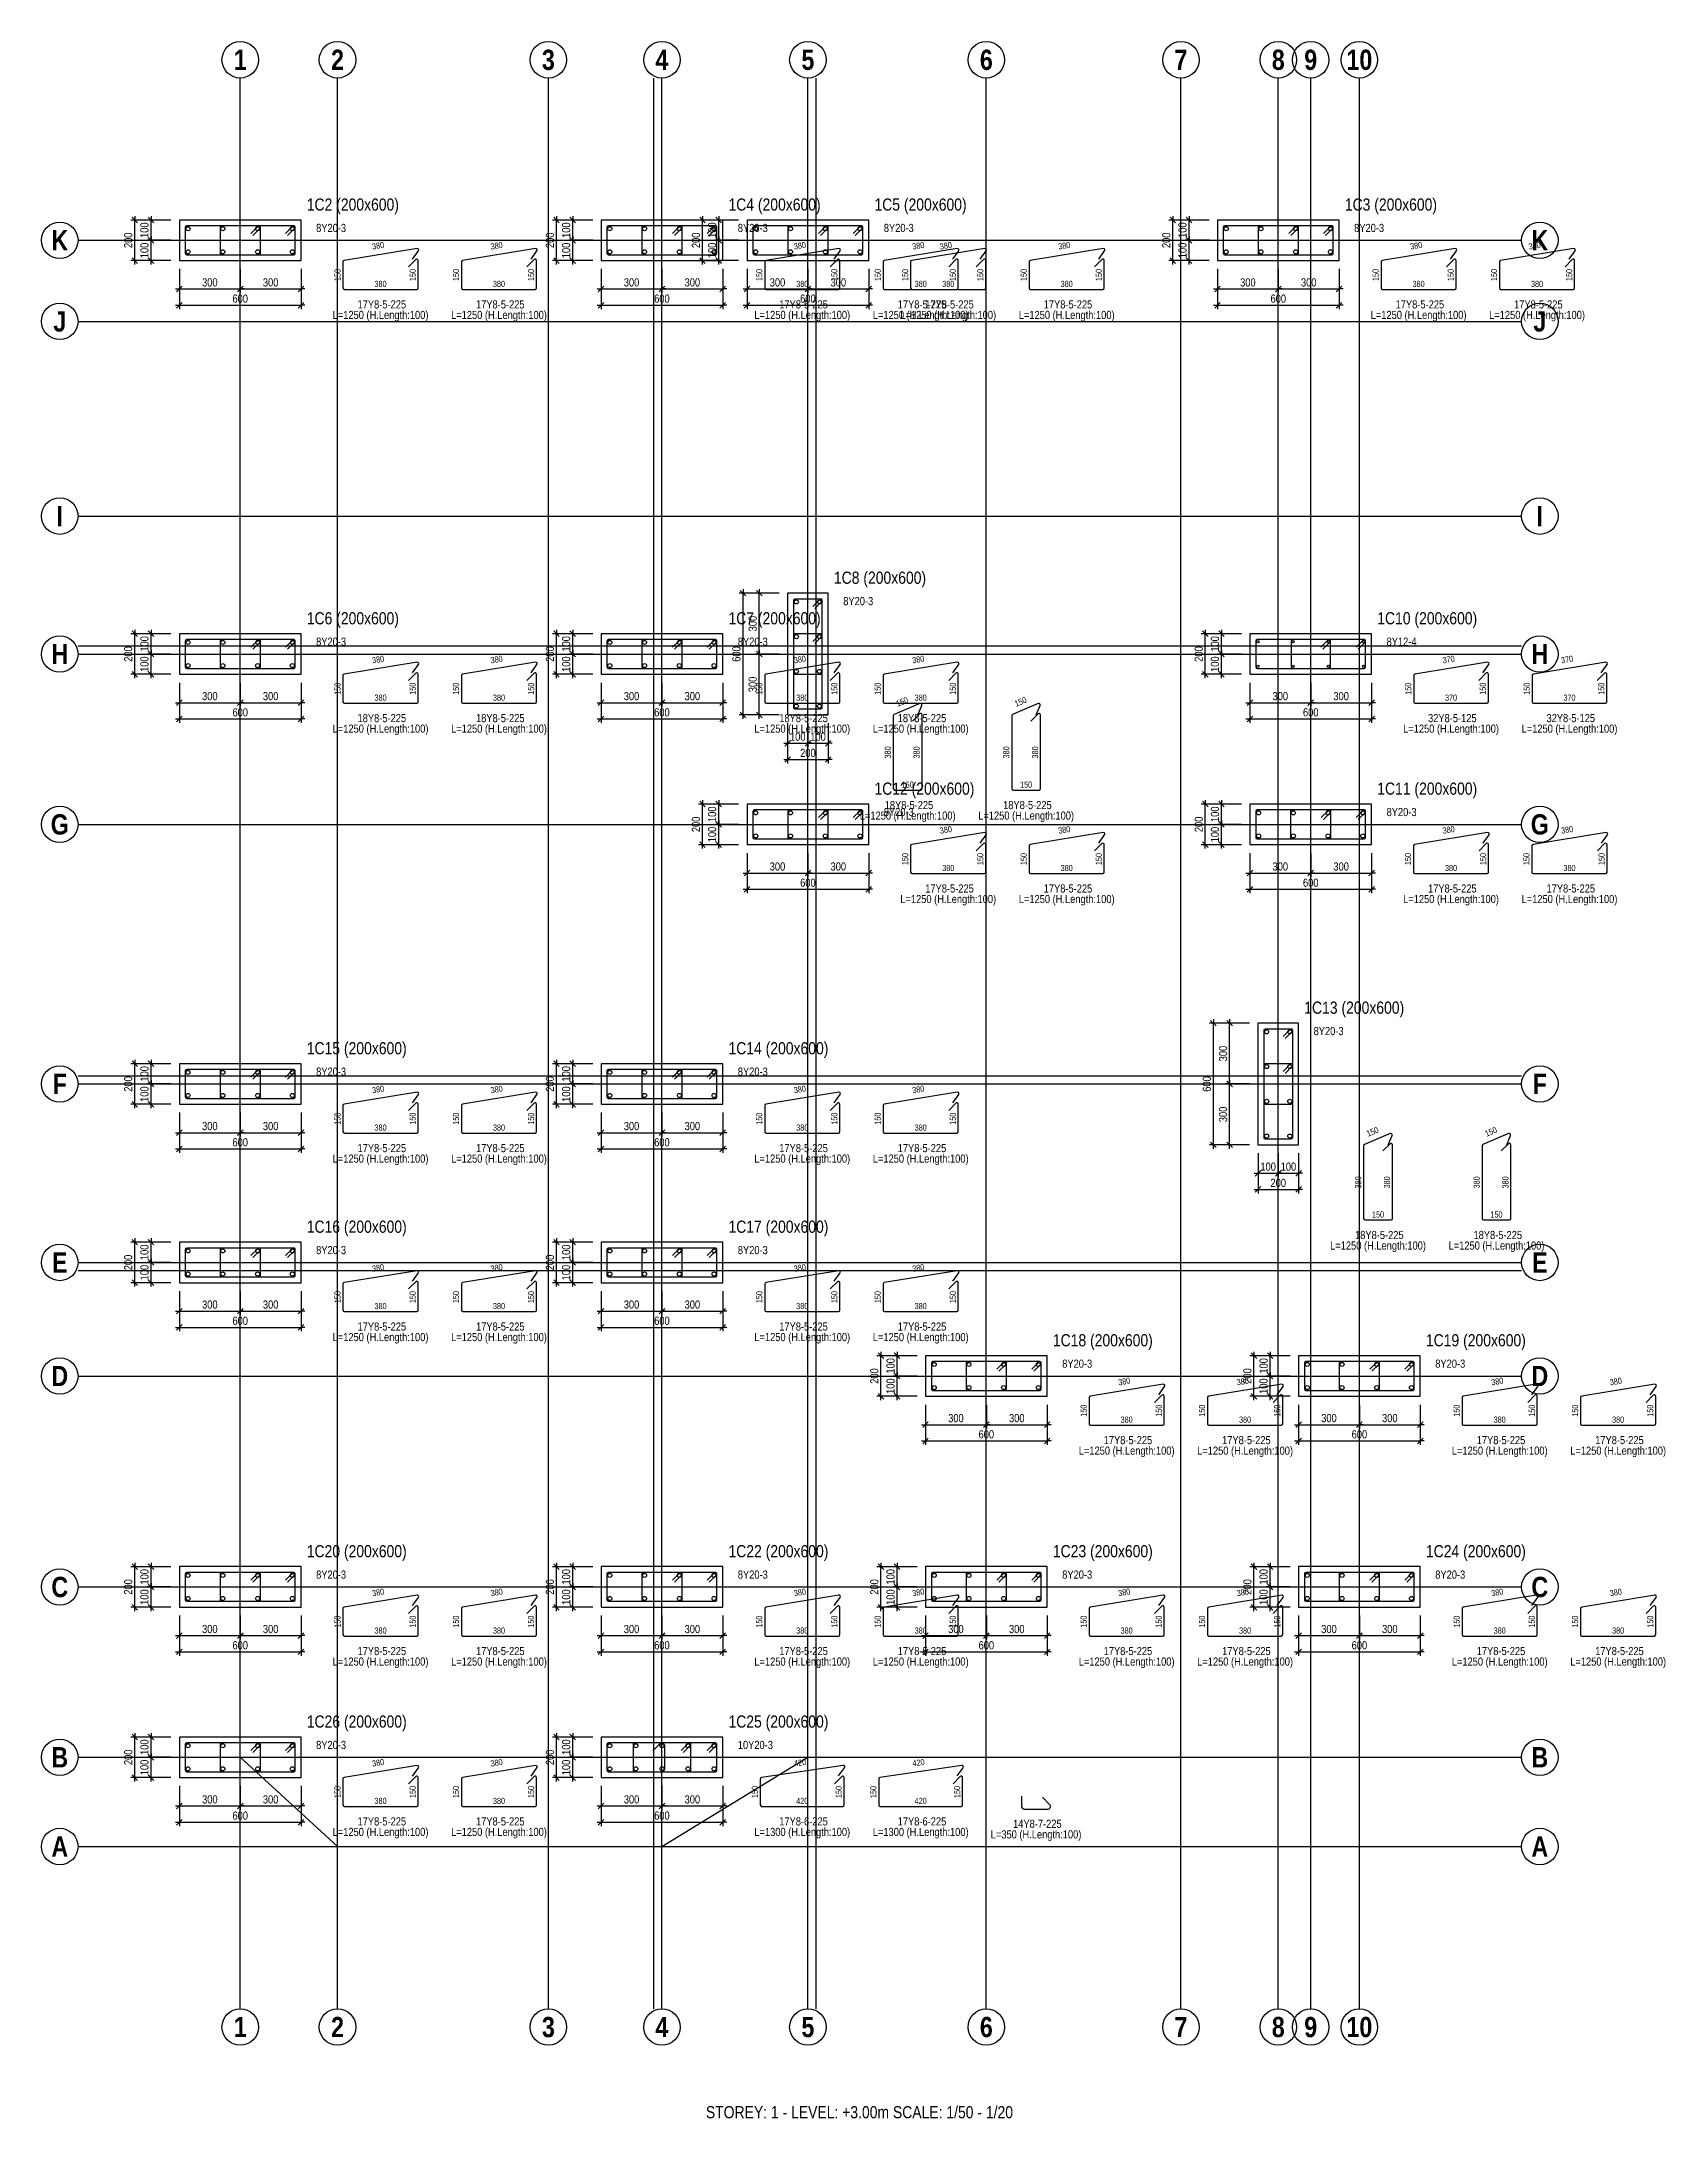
# Model space of a CAD drawing. Extents: x 0 to 206258, y -403073 to 0.
# Drawn here: x 11714 to 31738, y -83940 to -58338 of the extents above; entities that cross this region are included whole.
import ezdxf
from ezdxf.enums import TextEntityAlignment as Align
from ezdxf.lldxf.tags import DXFTag

# ---------------------------------------------------------------- set-up
doc = ezdxf.new("R2010")
doc.units = 0
doc.header["$LTSCALE"] = 1000
for name, color, linetype in [('Axis Circle(Dir 1)', 150, 'Continuous'), ('Axis Circle(Dir 2)', 150, 'Continuous'), ('Axis Label(Dir 1)', 7, 'Continuous'), ('Axis Label(Dir 2)', 7, 'Continuous'), ('Axis Line(Dir 1)', 8, 'CENTER2'), ('Axis Line(Dir 2)', 150, 'CENTER2'), ('Column Line(D)', 1, 'Continuous'), ('Dimension Line', 5, 'Continuous'), ('Link Line', 3, 'Continuous'), ('Quantity Table Title', 1, 'Continuous'), ('Rebar Length Text', 8, 'Continuous'), ('Rebar Line', 7, 'Continuous'), ('Top Rebar Label', 6, 'Continuous'), ('Top Rebar Line', 7, 'Continuous')]:
    doc.layers.add(name, color=color, linetype=linetype)
for name, color, linetype, true_color in [('Column Label(D)', 12, 'Continuous', 0xbd0000), ('Ghost Axis Line', 254, 'Continuous', 0xbebebe), ('Link Label', 94, 'Continuous', 0x008100), ('Link Length Text', 94, 'Continuous', 0x008100)]:
    doc.layers.add(name, color=color, linetype=linetype, true_color=true_color)
doc.styles.add('Axis Label(Dir 1)', font='ARIALNB.TTF', dxfattribs={"height": 250})
doc.styles.add('Axis Label(Dir 2)', font='ARIALNB.TTF', dxfattribs={"height": 250})
doc.styles.add('Column Label(D)', font='ARIALN.TTF', dxfattribs={"height": 150})
doc.styles.add('Dimension Text', font='ARIALN.TTF', dxfattribs={"height": 100})
doc.styles.add('Link Label', font='ARIALN.TTF', dxfattribs={"height": 100})
doc.styles.add('Link Length Text', font='ARIALN.TTF', dxfattribs={"height": 100})
doc.styles.add('Quantity Table Title', font='ARIALN.TTF', dxfattribs={"height": 150})
doc.styles.add('Rebar Length Text', font='ARIALN.TTF', dxfattribs={"height": 75})
doc.styles.add('Top Rebar Label', font='ARIALN.TTF', dxfattribs={"height": 100})
tags = doc.linetypes.add('CENTER2', pattern=[1.125, 0.75, -0.125, 0.125, -0.125]).pattern_tags.tags
tags[10:11] = [DXFTag(74, 4), DXFTag(75, 0), DXFTag(340, '0'), DXFTag(46, 0.0), DXFTag(50, 0.0), DXFTag(44, 0.0), DXFTag(45, 0.0)]
tags[8:9] = [DXFTag(74, 4), DXFTag(75, 0), DXFTag(340, '0'), DXFTag(46, 0.0), DXFTag(50, 0.0), DXFTag(44, 0.0), DXFTag(45, 0.0)]
tags[6:7] = [DXFTag(74, 4), DXFTag(75, 0), DXFTag(340, '0'), DXFTag(46, 0.0), DXFTag(50, 0.0), DXFTag(44, 0.0), DXFTag(45, 0.0)]
tags[4:5] = [DXFTag(74, 4), DXFTag(75, 0), DXFTag(340, '0'), DXFTag(46, 0.0), DXFTag(50, 0.0), DXFTag(44, 0.0), DXFTag(45, 0.0)]
doc.dimstyles.new('COLUMNAPP', dxfattribs={"dimtxt": 100, "dimasz": 30, "dimexe": 48.3, "dimexo": 103.5, "dimgap": 30, "dimtad": 1, "dimtoh": 1, "dimdec": 1, "dimlfac": 0.4, "dimdsep": 46, "dimtxsty": 'Dimension Text', "dimblk": 'PCDIM_TICK', "dimcen": 0.09, "dimclrd": 5, "dimclre": 5, "dimclrt": 5, "dimadec": 1, "dimazin": 0, "dimtp": 1, "dimtm": 1, "dimtfac": 1, "dimtdec": 4, "dimtofl": 0, "dimtmove": 0, "dimatfit": 3, "dimfxl": 1, "dimtolj": 1, "dimtzin": 0, "dimarcsym": 0})

msp = doc.modelspace()

# ---------------------------------------------------------------- texts
at = {"layer": 'Axis Label(Dir 1)', "transparency": 33554687, "style": 'Axis Label(Dir 1)'}
for s, p in [('K', (11938.79, -60787.707)), ('K', (30188.79, -60787.707)), ('J', (11938.79, -61787.707)), ('J', (30188.79, -61787.707)), ('I', (11938.79, -64187.707)), ('I', (30188.79, -64187.707)), ('H', (11938.79, -65887.707)), ('H', (30188.79, -65887.707)), ('G', (11938.79, -67987.707)), ('G', (30188.79, -67987.707)), ('F', (11938.79, -71187.707)), ('F', (30188.79, -71187.707)), ('E', (11938.79, -73387.707)), ('E', (30188.79, -73387.707)), ('D', (11938.79, -74787.707)), ('D', (30188.79, -74787.707)), ('C', (11938.79, -77387.707)), ('C', (30188.79, -77387.707)), ('B', (11938.79, -79487.707)), ('B', (30188.79, -79487.707)), ('A', (11938.79, -80587.707)), ('A', (30188.79, -80587.707))]:
    msp.add_text(s, height=250, dxfattribs=at).set_placement(p, align=Align.MIDDLE_CENTER)
at = {"layer": 'Axis Label(Dir 2)', "transparency": 33554687, "style": 'Axis Label(Dir 2)'}
for s, p in [('1', (14163.79, -58562.707)), ('2', (15363.79, -58562.707)), ('3', (17963.79, -58562.707)), ('4', (19363.79, -58562.707)), ('5', (21163.79, -58562.707)), ('6', (23363.79, -58562.707)), ('7', (25763.79, -58562.707)), ('8', (26963.79, -58562.707)), ('9', (27363.79, -58562.707)), ('10', (27963.79, -58562.707)), ('1', (14163.79, -82812.707)), ('2', (15363.79, -82812.707)), ('3', (17963.79, -82812.707)), ('4', (19363.79, -82812.707)), ('5', (21163.79, -82812.707)), ('6', (23363.79, -82812.707)), ('7', (25763.79, -82812.707)), ('8', (26963.79, -82812.707)), ('9', (27363.79, -82812.707)), ('10', (27963.79, -82812.707))]:
    msp.add_text(s, height=250, dxfattribs=at).set_placement(p, align=Align.MIDDLE_CENTER)
at = {"layer": 'Column Label(D)', "transparency": 33554687, "style": 'Column Label(D)'}
for s, p in [('1C2 (200x600)', (14984.501, -60466.996)), ('1C4 (200x600)', (20184.501, -60466.996)), ('1C5 (200x600)', (21984.501, -60466.996)), ('1C3 (200x600)', (27784.501, -60466.996)), ('1C8 (200x600)', (21484.501, -65066.996)), ('1C6 (200x600)', (14984.501, -65566.996)), ('1C7 (200x600)', (20184.501, -65566.996)), ('1C10 (200x600)', (28184.501, -65566.996)), ('1C12 (200x600)', (21984.501, -67666.996)), ('1C11 (200x600)', (28184.501, -67666.996)), ('1C13 (200x600)', (27284.501, -70366.996)), ('1C15 (200x600)', (14984.501, -70866.996)), ('1C14 (200x600)', (20184.501, -70866.996)), ('1C16 (200x600)', (14984.501, -73066.996)), ('1C17 (200x600)', (20184.501, -73066.996)), ('1C18 (200x600)', (24184.501, -74466.996)), ('1C19 (200x600)', (28784.501, -74466.996)), ('1C20 (200x600)', (14984.501, -77066.996)), ('1C22 (200x600)', (20184.501, -77066.996)), ('1C23 (200x600)', (24184.501, -77066.996)), ('1C24 (200x600)', (28784.501, -77066.996)), ('1C26 (200x600)', (14984.501, -79166.996)), ('1C25 (200x600)', (20184.501, -79166.996))]:
    msp.add_text(s, height=150, dxfattribs=at).set_placement(p, align=Align.BOTTOM_LEFT)
at = {"layer": 'Link Label', "transparency": 33554687, "style": 'Link Label'}
for s, p in [(' 17Y8-5-225', (15894.085, -61627.707)), (' 17Y8-5-225', (17354.675, -61627.707)), (' 17Y8-5-225', (21094.085, -61627.707)), (' 17Y8-5-225', (22554.675, -61627.707)), (' 17Y8-5-225', (22894.085, -61627.707)), (' 17Y8-5-225', (24354.675, -61627.707)), (' 17Y8-5-225', (28694.085, -61627.707)), (' 17Y8-5-225', (30154.675, -61627.707)), (' 18Y8-5-225', (15894.085, -66727.707)), (' 18Y8-5-225', (17354.675, -66727.707)), (' 18Y8-5-225', (21094.085, -66727.707)), (' 18Y8-5-225', (22554.675, -66727.707)), (' 32Y8-5-125', (29094.085, -66727.707)), (' 32Y8-5-125', (30554.675, -66727.707)), (' 18Y8-5-225', (22394.085, -67799.374)), (' 18Y8-5-225', (23854.675, -67799.374)), (' 17Y8-5-225', (22894.085, -68827.707)), (' 17Y8-5-225', (24354.675, -68827.707)), (' 17Y8-5-225', (29094.085, -68827.707)), (' 17Y8-5-225', (30554.675, -68827.707)), (' 17Y8-5-225', (15894.085, -72027.707)), (' 17Y8-5-225', (17354.675, -72027.707)), (' 17Y8-5-225', (21094.085, -72027.707)), (' 17Y8-5-225', (22554.675, -72027.707)), (' 18Y8-5-225', (28194.085, -73099.374)), (' 18Y8-5-225', (29654.675, -73099.374)), (' 17Y8-5-225', (15894.085, -74227.707)), (' 17Y8-5-225', (17354.675, -74227.707)), (' 17Y8-5-225', (21094.085, -74227.707)), (' 17Y8-5-225', (22554.675, -74227.707)), (' 17Y8-5-225', (25094.085, -75627.707)), (' 17Y8-5-225', (26554.675, -75627.707)), (' 17Y8-5-225', (29694.085, -75627.707)), (' 17Y8-5-225', (31154.675, -75627.707)), (' 17Y8-5-225', (15894.085, -78227.707)), (' 17Y8-5-225', (17354.675, -78227.707)), (' 17Y8-5-225', (21094.085, -78227.707)), (' 17Y8-5-225', (22554.675, -78227.707)), (' 17Y8-5-225', (25094.085, -78227.707)), (' 17Y8-5-225', (26554.675, -78227.707)), (' 17Y8-5-225', (29694.085, -78227.707)), (' 17Y8-5-225', (31154.675, -78227.707)), (' 17Y8-5-225', (15894.085, -80327.707)), (' 17Y8-5-225', (17354.675, -80327.707)), (' 17Y8-6-225', (21094.085, -80327.707)), (' 17Y8-6-225', (22554.675, -80327.707)), (' 14Y8-7-225', (23977.081, -80357.707))]:
    msp.add_text(s, height=100, dxfattribs=at).set_placement(p, align=Align.CENTER)
at = {"layer": 'Link Length Text', "transparency": 33554687, "style": 'Link Length Text'}
for s, p in [('L=1250 (H.Length:100)', (15894.085, -61757.707)), ('L=1250 (H.Length:100)', (17354.675, -61757.707)), ('L=1250 (H.Length:100)', (21094.085, -61757.707)), ('L=1250 (H.Length:100)', (22554.675, -61757.707)), ('L=1250 (H.Length:100)', (22894.085, -61757.707)), ('L=1250 (H.Length:100)', (24354.675, -61757.707)), ('L=1250 (H.Length:100)', (28694.085, -61757.707)), ('L=1250 (H.Length:100)', (30154.675, -61757.707)), ('L=1250 (H.Length:100)', (15894.085, -66857.707)), ('L=1250 (H.Length:100)', (17354.675, -66857.707)), ('L=1250 (H.Length:100)', (21094.085, -66857.707)), ('L=1250 (H.Length:100)', (22554.675, -66857.707)), ('L=1250 (H.Length:100)', (29094.085, -66857.707)), ('L=1250 (H.Length:100)', (30554.675, -66857.707)), ('L=1250 (H.Length:100)', (22394.085, -67929.374)), ('L=1250 (H.Length:100)', (23854.675, -67929.374)), ('L=1250 (H.Length:100)', (22894.085, -68957.707)), ('L=1250 (H.Length:100)', (24354.675, -68957.707)), ('L=1250 (H.Length:100)', (29094.085, -68957.707)), ('L=1250 (H.Length:100)', (30554.675, -68957.707)), ('L=1250 (H.Length:100)', (15894.085, -72157.707)), ('L=1250 (H.Length:100)', (17354.675, -72157.707)), ('L=1250 (H.Length:100)', (21094.085, -72157.707)), ('L=1250 (H.Length:100)', (22554.675, -72157.707)), ('L=1250 (H.Length:100)', (28194.085, -73229.374)), ('L=1250 (H.Length:100)', (29654.675, -73229.374)), ('L=1250 (H.Length:100)', (15894.085, -74357.707)), ('L=1250 (H.Length:100)', (17354.675, -74357.707)), ('L=1250 (H.Length:100)', (21094.085, -74357.707)), ('L=1250 (H.Length:100)', (22554.675, -74357.707)), ('L=1250 (H.Length:100)', (25094.085, -75757.707)), ('L=1250 (H.Length:100)', (26554.675, -75757.707)), ('L=1250 (H.Length:100)', (29694.085, -75757.707)), ('L=1250 (H.Length:100)', (31154.675, -75757.707)), ('L=1250 (H.Length:100)', (15894.085, -78357.707)), ('L=1250 (H.Length:100)', (17354.675, -78357.707)), ('L=1250 (H.Length:100)', (21094.085, -78357.707)), ('L=1250 (H.Length:100)', (22554.675, -78357.707)), ('L=1250 (H.Length:100)', (25094.085, -78357.707)), ('L=1250 (H.Length:100)', (26554.675, -78357.707)), ('L=1250 (H.Length:100)', (29694.085, -78357.707)), ('L=1250 (H.Length:100)', (31154.675, -78357.707)), ('L=1250 (H.Length:100)', (15894.085, -80457.707)), ('L=1250 (H.Length:100)', (17354.675, -80457.707)), ('L=1300 (H.Length:100)', (21094.085, -80457.707)), ('L=1300 (H.Length:100)', (22554.675, -80457.707)), ('L=350 (H.Length:100)', (23977.081, -80487.707))]:
    msp.add_text(s, height=100, dxfattribs=at).set_placement(p, align=Align.CENTER)
at = {"layer": 'Quantity Table Title', "transparency": 33554687, "style": 'Quantity Table Title'}
msp.add_text('STOREY: 1 - LEVEL: +3.00m SCALE: 1/50 - 1/20', height=150, dxfattribs=at).set_placement((21799.38, -83787.707), align=Align.TOP_CENTER)
at = {"layer": 'Rebar Length Text', "transparency": 33554687, "style": 'Rebar Length Text'}
for s, rotation, p in [('380', 9.1947432, (15870.425, -60891.537)), ('380', 9.1947432, (17331.015, -60891.537)), ('380', 9.1947432, (21070.425, -60891.537)), ('380', 9.1947432, (22531.015, -60891.537)), ('380', 9.1947432, (22870.425, -60891.537)), ('380', 9.1947432, (24331.014, -60891.537)), ('380', 9.1947432, (28670.425, -60891.537)), ('380', 9.1947432, (30131.014, -60891.537)), ('150', 90, (15400.752, -61215.207)), ('150', 90, (16327.419, -61215.207)), ('150', 90, (16861.342, -61215.207)), ('150', 90, (17788.009, -61215.207)), ('150', 90, (20600.752, -61215.207)), ('150', 90, (21527.419, -61215.207)), ('150', 90, (22061.342, -61215.207)), ('150', 90, (22400.752, -61215.207)), ('150', 90, (22988.009, -61215.207)), ('150', 90, (23327.419, -61215.207)), ('150', 90, (23861.342, -61215.207)), ('150', 90, (24788.008, -61215.207)), ('150', 90, (28200.752, -61215.207)), ('150', 90, (29127.419, -61215.207)), ('150', 90, (29661.342, -61215.207)), ('150', 90, (30588.008, -61215.207)), ('380', 9.1947432, (15870.425, -65991.537)), ('380', 9.1947432, (17331.015, -65991.537)), ('380', 9.1947432, (21070.425, -65991.537)), ('380', 9.1947432, (22531.015, -65991.537)), ('370', 9.2602215, (29070.262, -65991.591)), ('370', 9.2602215, (30530.852, -65991.591)), ('150', 90, (15400.752, -66315.207)), ('150', 90, (16327.419, -66315.207)), ('150', 90, (16861.342, -66315.207)), ('150', 90, (17788.009, -66315.207)), ('150', 90, (20600.752, -66315.207)), ('150', 90, (21527.419, -66315.207)), ('150', 90, (22061.342, -66315.207)), ('150', 90, (22988.009, -66315.207)), ('150', 90, (28604.085, -66315.207)), ('150', 90, (29524.085, -66315.207)), ('150', 90, (30064.675, -66315.207)), ('150', 90, (30984.675, -66315.207)), ('150', 22.9057699, (22340.307, -66510.431)), ('150', 22.9057699, (23800.896, -66510.43)), ('380', 90, (22186.585, -67101.041)), ('380', 90, (22541.585, -67101.041)), ('380', 90, (23647.175, -67101.04)), ('380', 90, (24002.175, -67101.04)), ('380', 9.1947432, (22870.425, -68091.537)), ('380', 9.1947432, (24331.014, -68091.537)), ('380', 9.1947432, (29070.425, -68091.537)), ('380', 9.1947432, (30531.014, -68091.537)), ('150', 90, (22400.752, -68415.207)), ('150', 90, (23327.419, -68415.207)), ('150', 90, (23861.342, -68415.207)), ('150', 90, (24788.008, -68415.207)), ('150', 90, (28600.752, -68415.207)), ('150', 90, (29527.419, -68415.207)), ('150', 90, (30061.342, -68415.207)), ('150', 90, (30988.008, -68415.207)), ('380', 9.1947432, (15870.425, -71291.537)), ('380', 9.1947432, (17331.015, -71291.537)), ('380', 9.1947432, (21070.425, -71291.537)), ('380', 9.1947432, (22531.015, -71291.537)), ('150', 90, (15400.752, -71615.207)), ('150', 90, (16327.419, -71615.207)), ('150', 90, (16861.342, -71615.207)), ('150', 90, (17788.009, -71615.207)), ('150', 90, (20600.752, -71615.207)), ('150', 90, (21527.419, -71615.207)), ('150', 90, (22061.342, -71615.207)), ('150', 90, (22988.009, -71615.207)), ('150', 22.9057699, (28140.307, -71810.431)), ('150', 22.9057699, (29600.896, -71810.43)), ('380', 90, (27986.585, -72401.041)), ('380', 90, (28341.585, -72401.041)), ('380', 90, (29447.175, -72401.04)), ('380', 90, (29802.175, -72401.04)), ('380', 9.1947432, (15870.425, -73491.537)), ('380', 9.1947432, (17331.015, -73491.537)), ('380', 9.1947432, (21070.425, -73491.537)), ('380', 9.1947432, (22531.015, -73491.537)), ('150', 90, (15400.752, -73815.207)), ('150', 90, (16327.419, -73815.207)), ('150', 90, (16861.342, -73815.207)), ('150', 90, (17788.009, -73815.207)), ('150', 90, (20600.752, -73815.207)), ('150', 90, (21527.419, -73815.207)), ('150', 90, (22061.342, -73815.207)), ('150', 90, (22988.009, -73815.207)), ('380', 9.1947432, (25070.425, -74891.537)), ('380', 9.1947432, (26531.014, -74891.537)), ('380', 9.1947432, (29670.425, -74891.537)), ('380', 9.1947432, (31131.014, -74891.537)), ('150', 90, (24600.752, -75215.207)), ('150', 90, (25527.419, -75215.207)), ('150', 90, (26061.342, -75215.207)), ('150', 90, (26988.008, -75215.207)), ('150', 90, (29200.752, -75215.207)), ('150', 90, (30127.419, -75215.207)), ('150', 90, (30661.342, -75215.207)), ('150', 90, (31588.008, -75215.207)), ('380', 9.1947432, (15870.425, -77491.537)), ('380', 9.1947432, (17331.015, -77491.537)), ('380', 9.1947432, (21070.425, -77491.537)), ('380', 9.1947432, (22531.015, -77491.537)), ('380', 9.1947432, (25070.425, -77491.537)), ('380', 9.1947432, (26531.014, -77491.537)), ('380', 9.1947432, (29670.425, -77491.537)), ('380', 9.1947432, (31131.014, -77491.537)), ('150', 90, (15400.752, -77815.207)), ('150', 90, (16327.419, -77815.207)), ('150', 90, (16861.342, -77815.207)), ('150', 90, (17788.009, -77815.207)), ('150', 90, (20600.752, -77815.207)), ('150', 90, (21527.419, -77815.207)), ('150', 90, (22061.342, -77815.207)), ('150', 90, (22988.009, -77815.207)), ('150', 90, (24600.752, -77815.207)), ('150', 90, (25527.419, -77815.207)), ('150', 90, (26061.342, -77815.207)), ('150', 90, (26988.008, -77815.207)), ('150', 90, (29200.752, -77815.207)), ('150', 90, (30127.419, -77815.207)), ('150', 90, (30661.342, -77815.207)), ('150', 90, (31588.008, -77815.207)), ('380', 9.1947432, (15870.425, -79591.537)), ('380', 9.1947432, (17331.015, -79591.537)), ('420', 8.2561548, (21072.769, -79590.8)), ('420', 8.2561548, (22533.359, -79590.8)), ('150', 90, (15400.752, -79915.207)), ('150', 90, (16327.419, -79915.207)), ('150', 90, (16861.342, -79915.207)), ('150', 90, (17788.009, -79915.207)), ('150', 90, (20547.21, -79915.207)), ('150', 90, (21580.96, -79915.207)), ('150', 90, (22007.8, -79915.207)), ('150', 90, (23041.55, -79915.207))]:
    msp.add_text(s, height=75, rotation=rotation, dxfattribs=at).set_placement(p, align=Align.CENTER)
for s, p in [('380', (15894.085, -61362.707)), ('380', (17354.675, -61362.707)), ('380', (21094.085, -61362.707)), ('380', (22554.675, -61362.707)), ('380', (22894.085, -61362.707)), ('380', (24354.675, -61362.707)), ('380', (28694.085, -61362.707)), ('380', (30154.675, -61362.707)), ('380', (15894.085, -66462.707)), ('380', (17354.675, -66462.707)), ('380', (21094.085, -66462.707)), ('380', (22554.675, -66462.707)), ('370', (29094.085, -66462.707)), ('370', (30554.675, -66462.707)), ('150', (22394.085, -67534.374)), ('150', (23854.675, -67534.374)), ('380', (22894.085, -68562.707)), ('380', (24354.675, -68562.707)), ('380', (29094.085, -68562.707)), ('380', (30554.675, -68562.707)), ('380', (15894.085, -71762.707)), ('380', (17354.675, -71762.707)), ('380', (21094.085, -71762.707)), ('380', (22554.675, -71762.707)), ('150', (28194.085, -72834.374)), ('150', (29654.675, -72834.374)), ('380', (15894.085, -73962.707)), ('380', (17354.675, -73962.707)), ('380', (21094.085, -73962.707)), ('380', (22554.675, -73962.707)), ('380', (25094.085, -75362.707)), ('380', (26554.675, -75362.707)), ('380', (29694.085, -75362.707)), ('380', (31154.675, -75362.707)), ('380', (15894.085, -77962.707)), ('380', (17354.675, -77962.707)), ('380', (21094.085, -77962.707)), ('380', (22554.675, -77962.707)), ('380', (25094.085, -77962.707)), ('380', (26554.675, -77962.707)), ('380', (29694.085, -77962.707)), ('380', (31154.675, -77962.707)), ('380', (15894.085, -80062.707)), ('380', (17354.675, -80062.707)), ('420', (21094.085, -80062.707)), ('420', (22554.675, -80062.707))]:
    msp.add_text(s, height=75, dxfattribs=at).set_placement(p, align=Align.CENTER)
at = {"layer": 'Top Rebar Label', "transparency": 33554687, "style": 'Top Rebar Label'}
for s, p in [(' 8Y20-3', (15067.834, -60715.433)), (' 8Y20-3', (20267.834, -60715.433)), (' 8Y20-3', (22067.834, -60715.433)), (' 8Y20-3', (27867.834, -60715.433)), (' 8Y20-3', (21567.834, -65315.433)), (' 8Y20-3', (15067.834, -65815.433)), (' 8Y20-3', (20267.834, -65815.433)), (' 8Y12-4', (28267.834, -65815.433)), (' 8Y20-3', (22067.834, -67915.433)), (' 8Y20-3', (28267.834, -67915.433)), (' 8Y20-3', (27367.834, -70615.433)), (' 8Y20-3', (15067.834, -71115.433)), (' 8Y20-3', (20267.834, -71115.433)), (' 8Y20-3', (15067.834, -73315.433)), (' 8Y20-3', (20267.834, -73315.433)), (' 8Y20-3', (24267.834, -74715.433)), (' 8Y20-3', (28867.834, -74715.433)), (' 8Y20-3', (15067.834, -77315.433)), (' 8Y20-3', (20267.834, -77315.433)), (' 8Y20-3', (24267.834, -77315.433)), (' 8Y20-3', (28867.834, -77315.433)), (' 8Y20-3', (15067.834, -79415.433)), (' 10Y20-3', (20267.834, -79415.433))]:
    msp.add_text(s, height=100, dxfattribs=at).set_placement(p, align=Align.BOTTOM_LEFT)

# ---------------------------------------------------------------- blocks, each defined once
blk = doc.blocks.new('PCDIM_TICK')
at = {"layer": 'Dimension Line', "color": 0, "transparency": 33554687}
for p, q in [((1.15, 1.15), (-1.15, -1.15)), ((1.61, 0), (0, 0))]:
    blk.add_line(p, q, dxfattribs=at)
blk = doc.blocks.new('*U1299')
at = {"layer": 'Dimension Line', "color": 5, "true_color": 0x0000ff, "transparency": 16777216}
for p, q in [((26214, -61141), (26214, -61436)), ((26964, -61141), (26964, -61436)), ((26214, -61388), (26964, -61388))]:
    blk.add_line(p, q, dxfattribs=at)
at = {"layer": 'Dimension Line', "color": 5, "true_color": 0x0000ff, "transparency": 16777216, "xscale": 30, "yscale": 30, "rotation": 180.0000000000004}
blk.add_blockref('PCDIM_TICK', (26214, -61388), dxfattribs=at)
at = {"layer": 'Dimension Line', "color": 5, "true_color": 0x0000ff, "transparency": 16777216, "xscale": 30, "yscale": 30}
blk.add_blockref('PCDIM_TICK', (26964, -61388), dxfattribs=at)
at = {"layer": 'Dimension Line', "color": 5, "true_color": 0x0000ff, "transparency": 16777216, "insert": (26589, -61358), "char_height": 100, "width": 181.5, "attachment_point": 8, "style": 'Dimension Text'}
blk.add_mtext('300', dxfattribs=at)
blk = doc.blocks.new('*U1300')
at = {"layer": 'Dimension Line', "color": 5, "true_color": 0x0000ff, "transparency": 16777216}
for p, q in [((26964, -61141), (26964, -61436)), ((27714, -61141), (27714, -61436)), ((26964, -61388), (27714, -61388))]:
    blk.add_line(p, q, dxfattribs=at)
at = {"layer": 'Dimension Line', "color": 5, "true_color": 0x0000ff, "transparency": 16777216, "xscale": 30, "yscale": 30, "rotation": 180.0000000000004}
blk.add_blockref('PCDIM_TICK', (26964, -61388), dxfattribs=at)
at = {"layer": 'Dimension Line', "color": 5, "true_color": 0x0000ff, "transparency": 16777216, "xscale": 30, "yscale": 30}
blk.add_blockref('PCDIM_TICK', (27714, -61388), dxfattribs=at)
at = {"layer": 'Dimension Line', "color": 5, "true_color": 0x0000ff, "transparency": 16777216, "insert": (27339, -61358), "char_height": 100, "width": 181.5, "attachment_point": 8, "style": 'Dimension Text'}
blk.add_mtext('300', dxfattribs=at)
blk = doc.blocks.new('*U1301')
at = {"layer": 'Dimension Line', "color": 5, "true_color": 0x0000ff, "transparency": 16777216}
for p, q in [((26214, -61141), (26214, -61636)), ((27714, -61141), (27714, -61636)), ((26214, -61588), (27714, -61588))]:
    blk.add_line(p, q, dxfattribs=at)
at = {"layer": 'Dimension Line', "color": 5, "true_color": 0x0000ff, "transparency": 16777216, "xscale": 30, "yscale": 30, "rotation": 180.0000000000004}
blk.add_blockref('PCDIM_TICK', (26214, -61588), dxfattribs=at)
at = {"layer": 'Dimension Line', "color": 5, "true_color": 0x0000ff, "transparency": 16777216, "xscale": 30, "yscale": 30}
blk.add_blockref('PCDIM_TICK', (27714, -61588), dxfattribs=at)
at = {"layer": 'Dimension Line', "color": 5, "true_color": 0x0000ff, "transparency": 16777216, "insert": (26964, -61558), "char_height": 100, "width": 181.97, "attachment_point": 8, "style": 'Dimension Text'}
blk.add_mtext('600', dxfattribs=at)
blk = doc.blocks.new('*U1302')
at = {"layer": 'Dimension Line', "color": 5, "true_color": 0x0000ff, "transparency": 16777216}
for p, q in [((26110, -60788), (25815, -60788)), ((25864, -61038), (25864, -60788)), ((26110, -61038), (25815, -61038))]:
    blk.add_line(p, q, dxfattribs=at)
at = {"layer": 'Dimension Line', "color": 5, "true_color": 0x0000ff, "transparency": 16777216, "xscale": 30, "yscale": 30}
for p, rotation in [((25864, -60788), 89.99999999999447), ((25864, -61038), 269.9999999999834)]:
    blk.add_blockref('PCDIM_TICK', p, dxfattribs=dict(at, rotation=rotation))
at = {"layer": 'Dimension Line', "color": 5, "true_color": 0x0000ff, "transparency": 16777216, "insert": (25834, -60913), "char_height": 100, "width": 173.93, "attachment_point": 8, "rotation": 90, "style": 'Dimension Text'}
blk.add_mtext('100', dxfattribs=at)
blk = doc.blocks.new('*U1303')
at = {"layer": 'Dimension Line', "color": 5, "true_color": 0x0000ff, "transparency": 16777216}
for p, q in [((26110, -60538), (25815, -60538)), ((25864, -60788), (25864, -60538)), ((26110, -60788), (25815, -60788))]:
    blk.add_line(p, q, dxfattribs=at)
at = {"layer": 'Dimension Line', "color": 5, "true_color": 0x0000ff, "transparency": 16777216, "xscale": 30, "yscale": 30}
for p, rotation in [((25864, -60538), 89.99999999999447), ((25864, -60788), 269.9999999999834)]:
    blk.add_blockref('PCDIM_TICK', p, dxfattribs=dict(at, rotation=rotation))
at = {"layer": 'Dimension Line', "color": 5, "true_color": 0x0000ff, "transparency": 16777216, "insert": (25834, -60663), "char_height": 100, "width": 173.93, "attachment_point": 8, "rotation": 90, "style": 'Dimension Text'}
blk.add_mtext('100', dxfattribs=at)
blk = doc.blocks.new('*U1304')
at = {"layer": 'Dimension Line', "color": 5, "true_color": 0x0000ff, "transparency": 16777216}
for p, q in [((26110, -60538), (25615, -60538)), ((25664, -61038), (25664, -60538)), ((26110, -61038), (25615, -61038))]:
    blk.add_line(p, q, dxfattribs=at)
at = {"layer": 'Dimension Line', "color": 5, "true_color": 0x0000ff, "transparency": 16777216, "xscale": 30, "yscale": 30}
for p, rotation in [((25664, -60538), 89.99999999999447), ((25664, -61038), 269.9999999999834)]:
    blk.add_blockref('PCDIM_TICK', p, dxfattribs=dict(at, rotation=rotation))
at = {"layer": 'Dimension Line', "color": 5, "true_color": 0x0000ff, "transparency": 16777216, "insert": (25634, -60788), "char_height": 100, "width": 182.77, "attachment_point": 8, "rotation": 90, "style": 'Dimension Text'}
blk.add_mtext('200', dxfattribs=at)
blk = doc.blocks.new('*U1305')
at = {"layer": 'Dimension Line', "color": 5, "true_color": 0x0000ff, "transparency": 16777216}
for p, q in [((18614, -61141), (18614, -61436)), ((19364, -61141), (19364, -61436)), ((18614, -61388), (19364, -61388))]:
    blk.add_line(p, q, dxfattribs=at)
at = {"layer": 'Dimension Line', "color": 5, "true_color": 0x0000ff, "transparency": 16777216, "xscale": 30, "yscale": 30, "rotation": 180.0000000000004}
blk.add_blockref('PCDIM_TICK', (18614, -61388), dxfattribs=at)
at = {"layer": 'Dimension Line', "color": 5, "true_color": 0x0000ff, "transparency": 16777216, "xscale": 30, "yscale": 30}
blk.add_blockref('PCDIM_TICK', (19364, -61388), dxfattribs=at)
at = {"layer": 'Dimension Line', "color": 5, "true_color": 0x0000ff, "transparency": 16777216, "insert": (18989, -61358), "char_height": 100, "width": 181.5, "attachment_point": 8, "style": 'Dimension Text'}
blk.add_mtext('300', dxfattribs=at)
blk = doc.blocks.new('*U1306')
at = {"layer": 'Dimension Line', "color": 5, "true_color": 0x0000ff, "transparency": 16777216}
for p, q in [((19364, -61141), (19364, -61436)), ((20114, -61141), (20114, -61436)), ((19364, -61388), (20114, -61388))]:
    blk.add_line(p, q, dxfattribs=at)
at = {"layer": 'Dimension Line', "color": 5, "true_color": 0x0000ff, "transparency": 16777216, "xscale": 30, "yscale": 30, "rotation": 180.0000000000004}
blk.add_blockref('PCDIM_TICK', (19364, -61388), dxfattribs=at)
at = {"layer": 'Dimension Line', "color": 5, "true_color": 0x0000ff, "transparency": 16777216, "xscale": 30, "yscale": 30}
blk.add_blockref('PCDIM_TICK', (20114, -61388), dxfattribs=at)
at = {"layer": 'Dimension Line', "color": 5, "true_color": 0x0000ff, "transparency": 16777216, "insert": (19739, -61358), "char_height": 100, "width": 181.5, "attachment_point": 8, "style": 'Dimension Text'}
blk.add_mtext('300', dxfattribs=at)
blk = doc.blocks.new('*U1307')
at = {"layer": 'Dimension Line', "color": 5, "true_color": 0x0000ff, "transparency": 16777216}
for p, q in [((18614, -61141), (18614, -61636)), ((20114, -61141), (20114, -61636)), ((18614, -61588), (20114, -61588))]:
    blk.add_line(p, q, dxfattribs=at)
at = {"layer": 'Dimension Line', "color": 5, "true_color": 0x0000ff, "transparency": 16777216, "xscale": 30, "yscale": 30, "rotation": 180.0000000000004}
blk.add_blockref('PCDIM_TICK', (18614, -61588), dxfattribs=at)
at = {"layer": 'Dimension Line', "color": 5, "true_color": 0x0000ff, "transparency": 16777216, "xscale": 30, "yscale": 30}
blk.add_blockref('PCDIM_TICK', (20114, -61588), dxfattribs=at)
at = {"layer": 'Dimension Line', "color": 5, "true_color": 0x0000ff, "transparency": 16777216, "insert": (19364, -61558), "char_height": 100, "width": 181.97, "attachment_point": 8, "style": 'Dimension Text'}
blk.add_mtext('600', dxfattribs=at)
blk = doc.blocks.new('*U1308')
at = {"layer": 'Dimension Line', "color": 5, "true_color": 0x0000ff, "transparency": 16777216}
for p, q in [((18510, -60788), (18215, -60788)), ((18264, -61038), (18264, -60788)), ((18510, -61038), (18215, -61038))]:
    blk.add_line(p, q, dxfattribs=at)
at = {"layer": 'Dimension Line', "color": 5, "true_color": 0x0000ff, "transparency": 16777216, "xscale": 30, "yscale": 30}
for p, rotation in [((18264, -60788), 89.99999999999447), ((18264, -61038), 269.9999999999834)]:
    blk.add_blockref('PCDIM_TICK', p, dxfattribs=dict(at, rotation=rotation))
at = {"layer": 'Dimension Line', "color": 5, "true_color": 0x0000ff, "transparency": 16777216, "insert": (18234, -60913), "char_height": 100, "width": 173.93, "attachment_point": 8, "rotation": 90, "style": 'Dimension Text'}
blk.add_mtext('100', dxfattribs=at)
blk = doc.blocks.new('*U1309')
at = {"layer": 'Dimension Line', "color": 5, "true_color": 0x0000ff, "transparency": 16777216}
for p, q in [((18510, -60538), (18215, -60538)), ((18264, -60788), (18264, -60538)), ((18510, -60788), (18215, -60788))]:
    blk.add_line(p, q, dxfattribs=at)
at = {"layer": 'Dimension Line', "color": 5, "true_color": 0x0000ff, "transparency": 16777216, "xscale": 30, "yscale": 30}
for p, rotation in [((18264, -60538), 89.99999999999447), ((18264, -60788), 269.9999999999834)]:
    blk.add_blockref('PCDIM_TICK', p, dxfattribs=dict(at, rotation=rotation))
at = {"layer": 'Dimension Line', "color": 5, "true_color": 0x0000ff, "transparency": 16777216, "insert": (18234, -60663), "char_height": 100, "width": 173.93, "attachment_point": 8, "rotation": 90, "style": 'Dimension Text'}
blk.add_mtext('100', dxfattribs=at)
blk = doc.blocks.new('*U1310')
at = {"layer": 'Dimension Line', "color": 5, "true_color": 0x0000ff, "transparency": 16777216}
for p, q in [((18510, -60538), (18015, -60538)), ((18064, -61038), (18064, -60538)), ((18510, -61038), (18015, -61038))]:
    blk.add_line(p, q, dxfattribs=at)
at = {"layer": 'Dimension Line', "color": 5, "true_color": 0x0000ff, "transparency": 16777216, "xscale": 30, "yscale": 30}
for p, rotation in [((18064, -60538), 89.99999999999447), ((18064, -61038), 269.9999999999834)]:
    blk.add_blockref('PCDIM_TICK', p, dxfattribs=dict(at, rotation=rotation))
at = {"layer": 'Dimension Line', "color": 5, "true_color": 0x0000ff, "transparency": 16777216, "insert": (18034, -60788), "char_height": 100, "width": 182.77, "attachment_point": 8, "rotation": 90, "style": 'Dimension Text'}
blk.add_mtext('200', dxfattribs=at)
blk = doc.blocks.new('*U1311')
at = {"layer": 'Dimension Line', "color": 5, "true_color": 0x0000ff, "transparency": 16777216}
for p, q in [((20414, -61141), (20414, -61436)), ((21164, -61141), (21164, -61436)), ((20414, -61388), (21164, -61388))]:
    blk.add_line(p, q, dxfattribs=at)
at = {"layer": 'Dimension Line', "color": 5, "true_color": 0x0000ff, "transparency": 16777216, "xscale": 30, "yscale": 30, "rotation": 180.0000000000004}
blk.add_blockref('PCDIM_TICK', (20414, -61388), dxfattribs=at)
at = {"layer": 'Dimension Line', "color": 5, "true_color": 0x0000ff, "transparency": 16777216, "xscale": 30, "yscale": 30}
blk.add_blockref('PCDIM_TICK', (21164, -61388), dxfattribs=at)
at = {"layer": 'Dimension Line', "color": 5, "true_color": 0x0000ff, "transparency": 16777216, "insert": (20789, -61358), "char_height": 100, "width": 181.5, "attachment_point": 8, "style": 'Dimension Text'}
blk.add_mtext('300', dxfattribs=at)
blk = doc.blocks.new('*U1312')
at = {"layer": 'Dimension Line', "color": 5, "true_color": 0x0000ff, "transparency": 16777216}
for p, q in [((21164, -61141), (21164, -61436)), ((21914, -61141), (21914, -61436)), ((21164, -61388), (21914, -61388))]:
    blk.add_line(p, q, dxfattribs=at)
at = {"layer": 'Dimension Line', "color": 5, "true_color": 0x0000ff, "transparency": 16777216, "xscale": 30, "yscale": 30, "rotation": 180.0000000000004}
blk.add_blockref('PCDIM_TICK', (21164, -61388), dxfattribs=at)
at = {"layer": 'Dimension Line', "color": 5, "true_color": 0x0000ff, "transparency": 16777216, "xscale": 30, "yscale": 30}
blk.add_blockref('PCDIM_TICK', (21914, -61388), dxfattribs=at)
at = {"layer": 'Dimension Line', "color": 5, "true_color": 0x0000ff, "transparency": 16777216, "insert": (21539, -61358), "char_height": 100, "width": 181.5, "attachment_point": 8, "style": 'Dimension Text'}
blk.add_mtext('300', dxfattribs=at)
blk = doc.blocks.new('*U1313')
at = {"layer": 'Dimension Line', "color": 5, "true_color": 0x0000ff, "transparency": 16777216}
for p, q in [((20414, -61141), (20414, -61636)), ((21914, -61141), (21914, -61636)), ((20414, -61588), (21914, -61588))]:
    blk.add_line(p, q, dxfattribs=at)
at = {"layer": 'Dimension Line', "color": 5, "true_color": 0x0000ff, "transparency": 16777216, "xscale": 30, "yscale": 30, "rotation": 180.0000000000004}
blk.add_blockref('PCDIM_TICK', (20414, -61588), dxfattribs=at)
at = {"layer": 'Dimension Line', "color": 5, "true_color": 0x0000ff, "transparency": 16777216, "xscale": 30, "yscale": 30}
blk.add_blockref('PCDIM_TICK', (21914, -61588), dxfattribs=at)
at = {"layer": 'Dimension Line', "color": 5, "true_color": 0x0000ff, "transparency": 16777216, "insert": (21164, -61558), "char_height": 100, "width": 181.97, "attachment_point": 8, "style": 'Dimension Text'}
blk.add_mtext('600', dxfattribs=at)
blk = doc.blocks.new('*U1314')
at = {"layer": 'Dimension Line', "color": 5, "true_color": 0x0000ff, "transparency": 16777216}
for p, q in [((20310, -60788), (20015, -60788)), ((20064, -61038), (20064, -60788)), ((20310, -61038), (20015, -61038))]:
    blk.add_line(p, q, dxfattribs=at)
at = {"layer": 'Dimension Line', "color": 5, "true_color": 0x0000ff, "transparency": 16777216, "xscale": 30, "yscale": 30}
for p, rotation in [((20064, -60788), 89.99999999999447), ((20064, -61038), 269.9999999999834)]:
    blk.add_blockref('PCDIM_TICK', p, dxfattribs=dict(at, rotation=rotation))
at = {"layer": 'Dimension Line', "color": 5, "true_color": 0x0000ff, "transparency": 16777216, "insert": (20034, -60913), "char_height": 100, "width": 173.93, "attachment_point": 8, "rotation": 90, "style": 'Dimension Text'}
blk.add_mtext('100', dxfattribs=at)
blk = doc.blocks.new('*U1315')
at = {"layer": 'Dimension Line', "color": 5, "true_color": 0x0000ff, "transparency": 16777216}
for p, q in [((20310, -60538), (20015, -60538)), ((20064, -60788), (20064, -60538)), ((20310, -60788), (20015, -60788))]:
    blk.add_line(p, q, dxfattribs=at)
at = {"layer": 'Dimension Line', "color": 5, "true_color": 0x0000ff, "transparency": 16777216, "xscale": 30, "yscale": 30}
for p, rotation in [((20064, -60538), 89.99999999999447), ((20064, -60788), 269.9999999999834)]:
    blk.add_blockref('PCDIM_TICK', p, dxfattribs=dict(at, rotation=rotation))
at = {"layer": 'Dimension Line', "color": 5, "true_color": 0x0000ff, "transparency": 16777216, "insert": (20034, -60663), "char_height": 100, "width": 173.93, "attachment_point": 8, "rotation": 90, "style": 'Dimension Text'}
blk.add_mtext('100', dxfattribs=at)
blk = doc.blocks.new('*U1316')
at = {"layer": 'Dimension Line', "color": 5, "true_color": 0x0000ff, "transparency": 16777216}
for p, q in [((20310, -60538), (19815, -60538)), ((19864, -61038), (19864, -60538)), ((20310, -61038), (19815, -61038))]:
    blk.add_line(p, q, dxfattribs=at)
at = {"layer": 'Dimension Line', "color": 5, "true_color": 0x0000ff, "transparency": 16777216, "xscale": 30, "yscale": 30}
for p, rotation in [((19864, -60538), 89.99999999999447), ((19864, -61038), 269.9999999999834)]:
    blk.add_blockref('PCDIM_TICK', p, dxfattribs=dict(at, rotation=rotation))
at = {"layer": 'Dimension Line', "color": 5, "true_color": 0x0000ff, "transparency": 16777216, "insert": (19834, -60788), "char_height": 100, "width": 182.77, "attachment_point": 8, "rotation": 90, "style": 'Dimension Text'}
blk.add_mtext('200', dxfattribs=at)
blk = doc.blocks.new('*U1317')
at = {"layer": 'Dimension Line', "color": 5, "true_color": 0x0000ff, "transparency": 16777216}
for p, q in [((13414, -66241), (13414, -66536)), ((14164, -66241), (14164, -66536)), ((13414, -66488), (14164, -66488))]:
    blk.add_line(p, q, dxfattribs=at)
at = {"layer": 'Dimension Line', "color": 5, "true_color": 0x0000ff, "transparency": 16777216, "xscale": 30, "yscale": 30, "rotation": 180.0000000000004}
blk.add_blockref('PCDIM_TICK', (13414, -66488), dxfattribs=at)
at = {"layer": 'Dimension Line', "color": 5, "true_color": 0x0000ff, "transparency": 16777216, "xscale": 30, "yscale": 30}
blk.add_blockref('PCDIM_TICK', (14164, -66488), dxfattribs=at)
at = {"layer": 'Dimension Line', "color": 5, "true_color": 0x0000ff, "transparency": 16777216, "insert": (13789, -66458), "char_height": 100, "width": 181.5, "attachment_point": 8, "style": 'Dimension Text'}
blk.add_mtext('300', dxfattribs=at)
blk = doc.blocks.new('*U1318')
at = {"layer": 'Dimension Line', "color": 5, "true_color": 0x0000ff, "transparency": 16777216}
for p, q in [((14164, -66241), (14164, -66536)), ((14914, -66241), (14914, -66536)), ((14164, -66488), (14914, -66488))]:
    blk.add_line(p, q, dxfattribs=at)
at = {"layer": 'Dimension Line', "color": 5, "true_color": 0x0000ff, "transparency": 16777216, "xscale": 30, "yscale": 30, "rotation": 180.0000000000004}
blk.add_blockref('PCDIM_TICK', (14164, -66488), dxfattribs=at)
at = {"layer": 'Dimension Line', "color": 5, "true_color": 0x0000ff, "transparency": 16777216, "xscale": 30, "yscale": 30}
blk.add_blockref('PCDIM_TICK', (14914, -66488), dxfattribs=at)
at = {"layer": 'Dimension Line', "color": 5, "true_color": 0x0000ff, "transparency": 16777216, "insert": (14539, -66458), "char_height": 100, "width": 181.5, "attachment_point": 8, "style": 'Dimension Text'}
blk.add_mtext('300', dxfattribs=at)
blk = doc.blocks.new('*U1319')
at = {"layer": 'Dimension Line', "color": 5, "true_color": 0x0000ff, "transparency": 16777216}
for p, q in [((13414, -66241), (13414, -66736)), ((14914, -66241), (14914, -66736)), ((13414, -66688), (14914, -66688))]:
    blk.add_line(p, q, dxfattribs=at)
at = {"layer": 'Dimension Line', "color": 5, "true_color": 0x0000ff, "transparency": 16777216, "xscale": 30, "yscale": 30, "rotation": 180.0000000000004}
blk.add_blockref('PCDIM_TICK', (13414, -66688), dxfattribs=at)
at = {"layer": 'Dimension Line', "color": 5, "true_color": 0x0000ff, "transparency": 16777216, "xscale": 30, "yscale": 30}
blk.add_blockref('PCDIM_TICK', (14914, -66688), dxfattribs=at)
at = {"layer": 'Dimension Line', "color": 5, "true_color": 0x0000ff, "transparency": 16777216, "insert": (14164, -66658), "char_height": 100, "width": 181.97, "attachment_point": 8, "style": 'Dimension Text'}
blk.add_mtext('600', dxfattribs=at)
blk = doc.blocks.new('*U1320')
at = {"layer": 'Dimension Line', "color": 5, "true_color": 0x0000ff, "transparency": 16777216}
for p, q in [((13310, -65888), (13015, -65888)), ((13064, -66138), (13064, -65888)), ((13310, -66138), (13015, -66138))]:
    blk.add_line(p, q, dxfattribs=at)
at = {"layer": 'Dimension Line', "color": 5, "true_color": 0x0000ff, "transparency": 16777216, "xscale": 30, "yscale": 30}
for p, rotation in [((13064, -65888), 89.99999999999447), ((13064, -66138), 269.9999999999834)]:
    blk.add_blockref('PCDIM_TICK', p, dxfattribs=dict(at, rotation=rotation))
at = {"layer": 'Dimension Line', "color": 5, "true_color": 0x0000ff, "transparency": 16777216, "insert": (13034, -66013), "char_height": 100, "width": 173.93, "attachment_point": 8, "rotation": 90, "style": 'Dimension Text'}
blk.add_mtext('100', dxfattribs=at)
blk = doc.blocks.new('*U1321')
at = {"layer": 'Dimension Line', "color": 5, "true_color": 0x0000ff, "transparency": 16777216}
for p, q in [((13310, -65638), (13015, -65638)), ((13064, -65888), (13064, -65638)), ((13310, -65888), (13015, -65888))]:
    blk.add_line(p, q, dxfattribs=at)
at = {"layer": 'Dimension Line', "color": 5, "true_color": 0x0000ff, "transparency": 16777216, "xscale": 30, "yscale": 30}
for p, rotation in [((13064, -65638), 89.99999999999447), ((13064, -65888), 269.9999999999834)]:
    blk.add_blockref('PCDIM_TICK', p, dxfattribs=dict(at, rotation=rotation))
at = {"layer": 'Dimension Line', "color": 5, "true_color": 0x0000ff, "transparency": 16777216, "insert": (13034, -65763), "char_height": 100, "width": 173.93, "attachment_point": 8, "rotation": 90, "style": 'Dimension Text'}
blk.add_mtext('100', dxfattribs=at)
blk = doc.blocks.new('*U1322')
at = {"layer": 'Dimension Line', "color": 5, "true_color": 0x0000ff, "transparency": 16777216}
for p, q in [((13310, -65638), (12815, -65638)), ((12864, -66138), (12864, -65638)), ((13310, -66138), (12815, -66138))]:
    blk.add_line(p, q, dxfattribs=at)
at = {"layer": 'Dimension Line', "color": 5, "true_color": 0x0000ff, "transparency": 16777216, "xscale": 30, "yscale": 30}
for p, rotation in [((12864, -65638), 89.99999999999447), ((12864, -66138), 269.9999999999834)]:
    blk.add_blockref('PCDIM_TICK', p, dxfattribs=dict(at, rotation=rotation))
at = {"layer": 'Dimension Line', "color": 5, "true_color": 0x0000ff, "transparency": 16777216, "insert": (12834, -65888), "char_height": 100, "width": 182.77, "attachment_point": 8, "rotation": 90, "style": 'Dimension Text'}
blk.add_mtext('200', dxfattribs=at)
blk = doc.blocks.new('*U1323')
at = {"layer": 'Dimension Line', "color": 5, "true_color": 0x0000ff, "transparency": 16777216}
for p, q in [((18614, -66241), (18614, -66536)), ((19364, -66241), (19364, -66536)), ((18614, -66488), (19364, -66488))]:
    blk.add_line(p, q, dxfattribs=at)
at = {"layer": 'Dimension Line', "color": 5, "true_color": 0x0000ff, "transparency": 16777216, "xscale": 30, "yscale": 30, "rotation": 180.0000000000004}
blk.add_blockref('PCDIM_TICK', (18614, -66488), dxfattribs=at)
at = {"layer": 'Dimension Line', "color": 5, "true_color": 0x0000ff, "transparency": 16777216, "xscale": 30, "yscale": 30}
blk.add_blockref('PCDIM_TICK', (19364, -66488), dxfattribs=at)
at = {"layer": 'Dimension Line', "color": 5, "true_color": 0x0000ff, "transparency": 16777216, "insert": (18989, -66458), "char_height": 100, "width": 181.5, "attachment_point": 8, "style": 'Dimension Text'}
blk.add_mtext('300', dxfattribs=at)
blk = doc.blocks.new('*U1324')
at = {"layer": 'Dimension Line', "color": 5, "true_color": 0x0000ff, "transparency": 16777216}
for p, q in [((19364, -66241), (19364, -66536)), ((20114, -66241), (20114, -66536)), ((19364, -66488), (20114, -66488))]:
    blk.add_line(p, q, dxfattribs=at)
at = {"layer": 'Dimension Line', "color": 5, "true_color": 0x0000ff, "transparency": 16777216, "xscale": 30, "yscale": 30, "rotation": 180.0000000000004}
blk.add_blockref('PCDIM_TICK', (19364, -66488), dxfattribs=at)
at = {"layer": 'Dimension Line', "color": 5, "true_color": 0x0000ff, "transparency": 16777216, "xscale": 30, "yscale": 30}
blk.add_blockref('PCDIM_TICK', (20114, -66488), dxfattribs=at)
at = {"layer": 'Dimension Line', "color": 5, "true_color": 0x0000ff, "transparency": 16777216, "insert": (19739, -66458), "char_height": 100, "width": 181.5, "attachment_point": 8, "style": 'Dimension Text'}
blk.add_mtext('300', dxfattribs=at)
blk = doc.blocks.new('*U1325')
at = {"layer": 'Dimension Line', "color": 5, "true_color": 0x0000ff, "transparency": 16777216}
for p, q in [((18614, -66241), (18614, -66736)), ((20114, -66241), (20114, -66736)), ((18614, -66688), (20114, -66688))]:
    blk.add_line(p, q, dxfattribs=at)
at = {"layer": 'Dimension Line', "color": 5, "true_color": 0x0000ff, "transparency": 16777216, "xscale": 30, "yscale": 30, "rotation": 180.0000000000004}
blk.add_blockref('PCDIM_TICK', (18614, -66688), dxfattribs=at)
at = {"layer": 'Dimension Line', "color": 5, "true_color": 0x0000ff, "transparency": 16777216, "xscale": 30, "yscale": 30}
blk.add_blockref('PCDIM_TICK', (20114, -66688), dxfattribs=at)
at = {"layer": 'Dimension Line', "color": 5, "true_color": 0x0000ff, "transparency": 16777216, "insert": (19364, -66658), "char_height": 100, "width": 181.97, "attachment_point": 8, "style": 'Dimension Text'}
blk.add_mtext('600', dxfattribs=at)
blk = doc.blocks.new('*U1326')
at = {"layer": 'Dimension Line', "color": 5, "true_color": 0x0000ff, "transparency": 16777216}
for p, q in [((18510, -65888), (18215, -65888)), ((18264, -66138), (18264, -65888)), ((18510, -66138), (18215, -66138))]:
    blk.add_line(p, q, dxfattribs=at)
at = {"layer": 'Dimension Line', "color": 5, "true_color": 0x0000ff, "transparency": 16777216, "xscale": 30, "yscale": 30}
for p, rotation in [((18264, -65888), 89.99999999999447), ((18264, -66138), 269.9999999999834)]:
    blk.add_blockref('PCDIM_TICK', p, dxfattribs=dict(at, rotation=rotation))
at = {"layer": 'Dimension Line', "color": 5, "true_color": 0x0000ff, "transparency": 16777216, "insert": (18234, -66013), "char_height": 100, "width": 173.93, "attachment_point": 8, "rotation": 90, "style": 'Dimension Text'}
blk.add_mtext('100', dxfattribs=at)
blk = doc.blocks.new('*U1327')
at = {"layer": 'Dimension Line', "color": 5, "true_color": 0x0000ff, "transparency": 16777216}
for p, q in [((18510, -65638), (18215, -65638)), ((18264, -65888), (18264, -65638)), ((18510, -65888), (18215, -65888))]:
    blk.add_line(p, q, dxfattribs=at)
at = {"layer": 'Dimension Line', "color": 5, "true_color": 0x0000ff, "transparency": 16777216, "xscale": 30, "yscale": 30}
for p, rotation in [((18264, -65638), 89.99999999999447), ((18264, -65888), 269.9999999999834)]:
    blk.add_blockref('PCDIM_TICK', p, dxfattribs=dict(at, rotation=rotation))
at = {"layer": 'Dimension Line', "color": 5, "true_color": 0x0000ff, "transparency": 16777216, "insert": (18234, -65763), "char_height": 100, "width": 173.93, "attachment_point": 8, "rotation": 90, "style": 'Dimension Text'}
blk.add_mtext('100', dxfattribs=at)
blk = doc.blocks.new('*U1328')
at = {"layer": 'Dimension Line', "color": 5, "true_color": 0x0000ff, "transparency": 16777216}
for p, q in [((18510, -65638), (18015, -65638)), ((18064, -66138), (18064, -65638)), ((18510, -66138), (18015, -66138))]:
    blk.add_line(p, q, dxfattribs=at)
at = {"layer": 'Dimension Line', "color": 5, "true_color": 0x0000ff, "transparency": 16777216, "xscale": 30, "yscale": 30}
for p, rotation in [((18064, -65638), 89.99999999999447), ((18064, -66138), 269.9999999999834)]:
    blk.add_blockref('PCDIM_TICK', p, dxfattribs=dict(at, rotation=rotation))
at = {"layer": 'Dimension Line', "color": 5, "true_color": 0x0000ff, "transparency": 16777216, "insert": (18034, -65888), "char_height": 100, "width": 182.77, "attachment_point": 8, "rotation": 90, "style": 'Dimension Text'}
blk.add_mtext('200', dxfattribs=at)
blk = doc.blocks.new('*U1329')
at = {"layer": 'Dimension Line', "color": 5, "true_color": 0x0000ff, "transparency": 16777216}
for p, q in [((20914, -66741), (20914, -67036)), ((21164, -66741), (21164, -67036)), ((20914, -66988), (21164, -66988))]:
    blk.add_line(p, q, dxfattribs=at)
at = {"layer": 'Dimension Line', "color": 5, "true_color": 0x0000ff, "transparency": 16777216, "xscale": 30, "yscale": 30, "rotation": 180.0000000000004}
blk.add_blockref('PCDIM_TICK', (20914, -66988), dxfattribs=at)
at = {"layer": 'Dimension Line', "color": 5, "true_color": 0x0000ff, "transparency": 16777216, "xscale": 30, "yscale": 30}
blk.add_blockref('PCDIM_TICK', (21164, -66988), dxfattribs=at)
at = {"layer": 'Dimension Line', "color": 5, "true_color": 0x0000ff, "transparency": 16777216, "insert": (21039, -66958), "char_height": 100, "width": 173.93, "attachment_point": 8, "style": 'Dimension Text'}
blk.add_mtext('100', dxfattribs=at)
blk = doc.blocks.new('*U1330')
at = {"layer": 'Dimension Line', "color": 5, "true_color": 0x0000ff, "transparency": 16777216}
for p, q in [((21164, -66741), (21164, -67036)), ((21414, -66741), (21414, -67036)), ((21164, -66988), (21414, -66988))]:
    blk.add_line(p, q, dxfattribs=at)
at = {"layer": 'Dimension Line', "color": 5, "true_color": 0x0000ff, "transparency": 16777216, "xscale": 30, "yscale": 30, "rotation": 180.0000000000004}
blk.add_blockref('PCDIM_TICK', (21164, -66988), dxfattribs=at)
at = {"layer": 'Dimension Line', "color": 5, "true_color": 0x0000ff, "transparency": 16777216, "xscale": 30, "yscale": 30}
blk.add_blockref('PCDIM_TICK', (21414, -66988), dxfattribs=at)
at = {"layer": 'Dimension Line', "color": 5, "true_color": 0x0000ff, "transparency": 16777216, "insert": (21289, -66958), "char_height": 100, "width": 173.93, "attachment_point": 8, "style": 'Dimension Text'}
blk.add_mtext('100', dxfattribs=at)
blk = doc.blocks.new('*U1331')
at = {"layer": 'Dimension Line', "color": 5, "true_color": 0x0000ff, "transparency": 16777216}
for p, q in [((20914, -66741), (20914, -67236)), ((21414, -66741), (21414, -67236)), ((20914, -67188), (21414, -67188))]:
    blk.add_line(p, q, dxfattribs=at)
at = {"layer": 'Dimension Line', "color": 5, "true_color": 0x0000ff, "transparency": 16777216, "xscale": 30, "yscale": 30, "rotation": 180.0000000000004}
blk.add_blockref('PCDIM_TICK', (20914, -67188), dxfattribs=at)
at = {"layer": 'Dimension Line', "color": 5, "true_color": 0x0000ff, "transparency": 16777216, "xscale": 30, "yscale": 30}
blk.add_blockref('PCDIM_TICK', (21414, -67188), dxfattribs=at)
at = {"layer": 'Dimension Line', "color": 5, "true_color": 0x0000ff, "transparency": 16777216, "insert": (21164, -67158), "char_height": 100, "width": 182.77, "attachment_point": 8, "style": 'Dimension Text'}
blk.add_mtext('200', dxfattribs=at)
blk = doc.blocks.new('*U1332')
at = {"layer": 'Dimension Line', "color": 5, "true_color": 0x0000ff, "transparency": 16777216}
for p, q in [((20810, -65888), (20515, -65888)), ((20564, -66638), (20564, -65888)), ((20810, -66638), (20515, -66638))]:
    blk.add_line(p, q, dxfattribs=at)
at = {"layer": 'Dimension Line', "color": 5, "true_color": 0x0000ff, "transparency": 16777216, "xscale": 30, "yscale": 30}
for p, rotation in [((20564, -65888), 89.99999999999447), ((20564, -66638), 269.9999999999834)]:
    blk.add_blockref('PCDIM_TICK', p, dxfattribs=dict(at, rotation=rotation))
at = {"layer": 'Dimension Line', "color": 5, "true_color": 0x0000ff, "transparency": 16777216, "insert": (20534, -66263), "char_height": 100, "width": 181.5, "attachment_point": 8, "rotation": 90, "style": 'Dimension Text'}
blk.add_mtext('300', dxfattribs=at)
blk = doc.blocks.new('*U1333')
at = {"layer": 'Dimension Line', "color": 5, "true_color": 0x0000ff, "transparency": 16777216}
for p, q in [((20810, -65138), (20515, -65138)), ((20564, -65888), (20564, -65138)), ((20810, -65888), (20515, -65888))]:
    blk.add_line(p, q, dxfattribs=at)
at = {"layer": 'Dimension Line', "color": 5, "true_color": 0x0000ff, "transparency": 16777216, "xscale": 30, "yscale": 30}
for p, rotation in [((20564, -65138), 89.99999999999447), ((20564, -65888), 269.9999999999834)]:
    blk.add_blockref('PCDIM_TICK', p, dxfattribs=dict(at, rotation=rotation))
at = {"layer": 'Dimension Line', "color": 5, "true_color": 0x0000ff, "transparency": 16777216, "insert": (20534, -65513), "char_height": 100, "width": 181.5, "attachment_point": 8, "rotation": 90, "style": 'Dimension Text'}
blk.add_mtext('300', dxfattribs=at)
blk = doc.blocks.new('*U1334')
at = {"layer": 'Dimension Line', "color": 5, "true_color": 0x0000ff, "transparency": 16777216}
for p, q in [((20810, -65138), (20315, -65138)), ((20364, -66638), (20364, -65138)), ((20810, -66638), (20315, -66638))]:
    blk.add_line(p, q, dxfattribs=at)
at = {"layer": 'Dimension Line', "color": 5, "true_color": 0x0000ff, "transparency": 16777216, "xscale": 30, "yscale": 30}
for p, rotation in [((20364, -65138), 89.99999999999447), ((20364, -66638), 269.9999999999834)]:
    blk.add_blockref('PCDIM_TICK', p, dxfattribs=dict(at, rotation=rotation))
at = {"layer": 'Dimension Line', "color": 5, "true_color": 0x0000ff, "transparency": 16777216, "insert": (20334, -65888), "char_height": 100, "width": 181.97, "attachment_point": 8, "rotation": 90, "style": 'Dimension Text'}
blk.add_mtext('600', dxfattribs=at)
blk = doc.blocks.new('*U1335')
at = {"layer": 'Dimension Line', "color": 5, "true_color": 0x0000ff, "transparency": 16777216}
for p, q in [((26614, -66241), (26614, -66536)), ((27364, -66241), (27364, -66536)), ((26614, -66488), (27364, -66488))]:
    blk.add_line(p, q, dxfattribs=at)
at = {"layer": 'Dimension Line', "color": 5, "true_color": 0x0000ff, "transparency": 16777216, "xscale": 30, "yscale": 30, "rotation": 180.0000000000004}
blk.add_blockref('PCDIM_TICK', (26614, -66488), dxfattribs=at)
at = {"layer": 'Dimension Line', "color": 5, "true_color": 0x0000ff, "transparency": 16777216, "xscale": 30, "yscale": 30}
blk.add_blockref('PCDIM_TICK', (27364, -66488), dxfattribs=at)
at = {"layer": 'Dimension Line', "color": 5, "true_color": 0x0000ff, "transparency": 16777216, "insert": (26989, -66458), "char_height": 100, "width": 181.5, "attachment_point": 8, "style": 'Dimension Text'}
blk.add_mtext('300', dxfattribs=at)
blk = doc.blocks.new('*U1336')
at = {"layer": 'Dimension Line', "color": 5, "true_color": 0x0000ff, "transparency": 16777216}
for p, q in [((27364, -66241), (27364, -66536)), ((28114, -66241), (28114, -66536)), ((27364, -66488), (28114, -66488))]:
    blk.add_line(p, q, dxfattribs=at)
at = {"layer": 'Dimension Line', "color": 5, "true_color": 0x0000ff, "transparency": 16777216, "xscale": 30, "yscale": 30, "rotation": 180.0000000000004}
blk.add_blockref('PCDIM_TICK', (27364, -66488), dxfattribs=at)
at = {"layer": 'Dimension Line', "color": 5, "true_color": 0x0000ff, "transparency": 16777216, "xscale": 30, "yscale": 30}
blk.add_blockref('PCDIM_TICK', (28114, -66488), dxfattribs=at)
at = {"layer": 'Dimension Line', "color": 5, "true_color": 0x0000ff, "transparency": 16777216, "insert": (27739, -66458), "char_height": 100, "width": 181.5, "attachment_point": 8, "style": 'Dimension Text'}
blk.add_mtext('300', dxfattribs=at)
blk = doc.blocks.new('*U1337')
at = {"layer": 'Dimension Line', "color": 5, "true_color": 0x0000ff, "transparency": 16777216}
for p, q in [((26614, -66241), (26614, -66736)), ((28114, -66241), (28114, -66736)), ((26614, -66688), (28114, -66688))]:
    blk.add_line(p, q, dxfattribs=at)
at = {"layer": 'Dimension Line', "color": 5, "true_color": 0x0000ff, "transparency": 16777216, "xscale": 30, "yscale": 30, "rotation": 180.0000000000004}
blk.add_blockref('PCDIM_TICK', (26614, -66688), dxfattribs=at)
at = {"layer": 'Dimension Line', "color": 5, "true_color": 0x0000ff, "transparency": 16777216, "xscale": 30, "yscale": 30}
blk.add_blockref('PCDIM_TICK', (28114, -66688), dxfattribs=at)
at = {"layer": 'Dimension Line', "color": 5, "true_color": 0x0000ff, "transparency": 16777216, "insert": (27364, -66658), "char_height": 100, "width": 181.97, "attachment_point": 8, "style": 'Dimension Text'}
blk.add_mtext('600', dxfattribs=at)
blk = doc.blocks.new('*U1338')
at = {"layer": 'Dimension Line', "color": 5, "true_color": 0x0000ff, "transparency": 16777216}
for p, q in [((26510, -65888), (26215, -65888)), ((26264, -66138), (26264, -65888)), ((26510, -66138), (26215, -66138))]:
    blk.add_line(p, q, dxfattribs=at)
at = {"layer": 'Dimension Line', "color": 5, "true_color": 0x0000ff, "transparency": 16777216, "xscale": 30, "yscale": 30}
for p, rotation in [((26264, -65888), 89.99999999999447), ((26264, -66138), 269.9999999999834)]:
    blk.add_blockref('PCDIM_TICK', p, dxfattribs=dict(at, rotation=rotation))
at = {"layer": 'Dimension Line', "color": 5, "true_color": 0x0000ff, "transparency": 16777216, "insert": (26234, -66013), "char_height": 100, "width": 173.93, "attachment_point": 8, "rotation": 90, "style": 'Dimension Text'}
blk.add_mtext('100', dxfattribs=at)
blk = doc.blocks.new('*U1339')
at = {"layer": 'Dimension Line', "color": 5, "true_color": 0x0000ff, "transparency": 16777216}
for p, q in [((26510, -65638), (26215, -65638)), ((26264, -65888), (26264, -65638)), ((26510, -65888), (26215, -65888))]:
    blk.add_line(p, q, dxfattribs=at)
at = {"layer": 'Dimension Line', "color": 5, "true_color": 0x0000ff, "transparency": 16777216, "xscale": 30, "yscale": 30}
for p, rotation in [((26264, -65638), 89.99999999999447), ((26264, -65888), 269.9999999999834)]:
    blk.add_blockref('PCDIM_TICK', p, dxfattribs=dict(at, rotation=rotation))
at = {"layer": 'Dimension Line', "color": 5, "true_color": 0x0000ff, "transparency": 16777216, "insert": (26234, -65763), "char_height": 100, "width": 173.93, "attachment_point": 8, "rotation": 90, "style": 'Dimension Text'}
blk.add_mtext('100', dxfattribs=at)
blk = doc.blocks.new('*U1340')
at = {"layer": 'Dimension Line', "color": 5, "true_color": 0x0000ff, "transparency": 16777216}
for p, q in [((26510, -65638), (26015, -65638)), ((26064, -66138), (26064, -65638)), ((26510, -66138), (26015, -66138))]:
    blk.add_line(p, q, dxfattribs=at)
at = {"layer": 'Dimension Line', "color": 5, "true_color": 0x0000ff, "transparency": 16777216, "xscale": 30, "yscale": 30}
for p, rotation in [((26064, -65638), 89.99999999999447), ((26064, -66138), 269.9999999999834)]:
    blk.add_blockref('PCDIM_TICK', p, dxfattribs=dict(at, rotation=rotation))
at = {"layer": 'Dimension Line', "color": 5, "true_color": 0x0000ff, "transparency": 16777216, "insert": (26034, -65888), "char_height": 100, "width": 182.77, "attachment_point": 8, "rotation": 90, "style": 'Dimension Text'}
blk.add_mtext('200', dxfattribs=at)
blk = doc.blocks.new('*U1341')
at = {"layer": 'Dimension Line', "color": 5, "true_color": 0x0000ff, "transparency": 16777216}
for p, q in [((26614, -68341), (26614, -68636)), ((27364, -68341), (27364, -68636)), ((26614, -68588), (27364, -68588))]:
    blk.add_line(p, q, dxfattribs=at)
at = {"layer": 'Dimension Line', "color": 5, "true_color": 0x0000ff, "transparency": 16777216, "xscale": 30, "yscale": 30, "rotation": 180.0000000000004}
blk.add_blockref('PCDIM_TICK', (26614, -68588), dxfattribs=at)
at = {"layer": 'Dimension Line', "color": 5, "true_color": 0x0000ff, "transparency": 16777216, "xscale": 30, "yscale": 30}
blk.add_blockref('PCDIM_TICK', (27364, -68588), dxfattribs=at)
at = {"layer": 'Dimension Line', "color": 5, "true_color": 0x0000ff, "transparency": 16777216, "insert": (26989, -68558), "char_height": 100, "width": 181.5, "attachment_point": 8, "style": 'Dimension Text'}
blk.add_mtext('300', dxfattribs=at)
blk = doc.blocks.new('*U1342')
at = {"layer": 'Dimension Line', "color": 5, "true_color": 0x0000ff, "transparency": 16777216}
for p, q in [((27364, -68341), (27364, -68636)), ((28114, -68341), (28114, -68636)), ((27364, -68588), (28114, -68588))]:
    blk.add_line(p, q, dxfattribs=at)
at = {"layer": 'Dimension Line', "color": 5, "true_color": 0x0000ff, "transparency": 16777216, "xscale": 30, "yscale": 30, "rotation": 180.0000000000004}
blk.add_blockref('PCDIM_TICK', (27364, -68588), dxfattribs=at)
at = {"layer": 'Dimension Line', "color": 5, "true_color": 0x0000ff, "transparency": 16777216, "xscale": 30, "yscale": 30}
blk.add_blockref('PCDIM_TICK', (28114, -68588), dxfattribs=at)
at = {"layer": 'Dimension Line', "color": 5, "true_color": 0x0000ff, "transparency": 16777216, "insert": (27739, -68558), "char_height": 100, "width": 181.5, "attachment_point": 8, "style": 'Dimension Text'}
blk.add_mtext('300', dxfattribs=at)
blk = doc.blocks.new('*U1343')
at = {"layer": 'Dimension Line', "color": 5, "true_color": 0x0000ff, "transparency": 16777216}
for p, q in [((26614, -68341), (26614, -68836)), ((28114, -68341), (28114, -68836)), ((26614, -68788), (28114, -68788))]:
    blk.add_line(p, q, dxfattribs=at)
at = {"layer": 'Dimension Line', "color": 5, "true_color": 0x0000ff, "transparency": 16777216, "xscale": 30, "yscale": 30, "rotation": 180.0000000000004}
blk.add_blockref('PCDIM_TICK', (26614, -68788), dxfattribs=at)
at = {"layer": 'Dimension Line', "color": 5, "true_color": 0x0000ff, "transparency": 16777216, "xscale": 30, "yscale": 30}
blk.add_blockref('PCDIM_TICK', (28114, -68788), dxfattribs=at)
at = {"layer": 'Dimension Line', "color": 5, "true_color": 0x0000ff, "transparency": 16777216, "insert": (27364, -68758), "char_height": 100, "width": 181.97, "attachment_point": 8, "style": 'Dimension Text'}
blk.add_mtext('600', dxfattribs=at)
blk = doc.blocks.new('*U1344')
at = {"layer": 'Dimension Line', "color": 5, "true_color": 0x0000ff, "transparency": 16777216}
for p, q in [((26510, -67988), (26215, -67988)), ((26264, -68238), (26264, -67988)), ((26510, -68238), (26215, -68238))]:
    blk.add_line(p, q, dxfattribs=at)
at = {"layer": 'Dimension Line', "color": 5, "true_color": 0x0000ff, "transparency": 16777216, "xscale": 30, "yscale": 30}
for p, rotation in [((26264, -67988), 89.99999999999447), ((26264, -68238), 269.9999999999834)]:
    blk.add_blockref('PCDIM_TICK', p, dxfattribs=dict(at, rotation=rotation))
at = {"layer": 'Dimension Line', "color": 5, "true_color": 0x0000ff, "transparency": 16777216, "insert": (26234, -68113), "char_height": 100, "width": 173.93, "attachment_point": 8, "rotation": 90, "style": 'Dimension Text'}
blk.add_mtext('100', dxfattribs=at)
blk = doc.blocks.new('*U1345')
at = {"layer": 'Dimension Line', "color": 5, "true_color": 0x0000ff, "transparency": 16777216}
for p, q in [((26510, -67738), (26215, -67738)), ((26264, -67988), (26264, -67738)), ((26510, -67988), (26215, -67988))]:
    blk.add_line(p, q, dxfattribs=at)
at = {"layer": 'Dimension Line', "color": 5, "true_color": 0x0000ff, "transparency": 16777216, "xscale": 30, "yscale": 30}
for p, rotation in [((26264, -67738), 89.99999999999447), ((26264, -67988), 269.9999999999834)]:
    blk.add_blockref('PCDIM_TICK', p, dxfattribs=dict(at, rotation=rotation))
at = {"layer": 'Dimension Line', "color": 5, "true_color": 0x0000ff, "transparency": 16777216, "insert": (26234, -67863), "char_height": 100, "width": 173.93, "attachment_point": 8, "rotation": 90, "style": 'Dimension Text'}
blk.add_mtext('100', dxfattribs=at)
blk = doc.blocks.new('*U1346')
at = {"layer": 'Dimension Line', "color": 5, "true_color": 0x0000ff, "transparency": 16777216}
for p, q in [((26510, -67738), (26015, -67738)), ((26064, -68238), (26064, -67738)), ((26510, -68238), (26015, -68238))]:
    blk.add_line(p, q, dxfattribs=at)
at = {"layer": 'Dimension Line', "color": 5, "true_color": 0x0000ff, "transparency": 16777216, "xscale": 30, "yscale": 30}
for p, rotation in [((26064, -67738), 89.99999999999447), ((26064, -68238), 269.9999999999834)]:
    blk.add_blockref('PCDIM_TICK', p, dxfattribs=dict(at, rotation=rotation))
at = {"layer": 'Dimension Line', "color": 5, "true_color": 0x0000ff, "transparency": 16777216, "insert": (26034, -67988), "char_height": 100, "width": 182.77, "attachment_point": 8, "rotation": 90, "style": 'Dimension Text'}
blk.add_mtext('200', dxfattribs=at)
blk = doc.blocks.new('*U1347')
at = {"layer": 'Dimension Line', "color": 5, "true_color": 0x0000ff, "transparency": 16777216}
for p, q in [((20414, -68341), (20414, -68636)), ((21164, -68341), (21164, -68636)), ((20414, -68588), (21164, -68588))]:
    blk.add_line(p, q, dxfattribs=at)
at = {"layer": 'Dimension Line', "color": 5, "true_color": 0x0000ff, "transparency": 16777216, "xscale": 30, "yscale": 30, "rotation": 180.0000000000004}
blk.add_blockref('PCDIM_TICK', (20414, -68588), dxfattribs=at)
at = {"layer": 'Dimension Line', "color": 5, "true_color": 0x0000ff, "transparency": 16777216, "xscale": 30, "yscale": 30}
blk.add_blockref('PCDIM_TICK', (21164, -68588), dxfattribs=at)
at = {"layer": 'Dimension Line', "color": 5, "true_color": 0x0000ff, "transparency": 16777216, "insert": (20789, -68558), "char_height": 100, "width": 181.5, "attachment_point": 8, "style": 'Dimension Text'}
blk.add_mtext('300', dxfattribs=at)
blk = doc.blocks.new('*U1348')
at = {"layer": 'Dimension Line', "color": 5, "true_color": 0x0000ff, "transparency": 16777216}
for p, q in [((21164, -68341), (21164, -68636)), ((21914, -68341), (21914, -68636)), ((21164, -68588), (21914, -68588))]:
    blk.add_line(p, q, dxfattribs=at)
at = {"layer": 'Dimension Line', "color": 5, "true_color": 0x0000ff, "transparency": 16777216, "xscale": 30, "yscale": 30, "rotation": 180.0000000000004}
blk.add_blockref('PCDIM_TICK', (21164, -68588), dxfattribs=at)
at = {"layer": 'Dimension Line', "color": 5, "true_color": 0x0000ff, "transparency": 16777216, "xscale": 30, "yscale": 30}
blk.add_blockref('PCDIM_TICK', (21914, -68588), dxfattribs=at)
at = {"layer": 'Dimension Line', "color": 5, "true_color": 0x0000ff, "transparency": 16777216, "insert": (21539, -68558), "char_height": 100, "width": 181.5, "attachment_point": 8, "style": 'Dimension Text'}
blk.add_mtext('300', dxfattribs=at)
blk = doc.blocks.new('*U1349')
at = {"layer": 'Dimension Line', "color": 5, "true_color": 0x0000ff, "transparency": 16777216}
for p, q in [((20414, -68341), (20414, -68836)), ((21914, -68341), (21914, -68836)), ((20414, -68788), (21914, -68788))]:
    blk.add_line(p, q, dxfattribs=at)
at = {"layer": 'Dimension Line', "color": 5, "true_color": 0x0000ff, "transparency": 16777216, "xscale": 30, "yscale": 30, "rotation": 180.0000000000004}
blk.add_blockref('PCDIM_TICK', (20414, -68788), dxfattribs=at)
at = {"layer": 'Dimension Line', "color": 5, "true_color": 0x0000ff, "transparency": 16777216, "xscale": 30, "yscale": 30}
blk.add_blockref('PCDIM_TICK', (21914, -68788), dxfattribs=at)
at = {"layer": 'Dimension Line', "color": 5, "true_color": 0x0000ff, "transparency": 16777216, "insert": (21164, -68758), "char_height": 100, "width": 181.97, "attachment_point": 8, "style": 'Dimension Text'}
blk.add_mtext('600', dxfattribs=at)
blk = doc.blocks.new('*U1350')
at = {"layer": 'Dimension Line', "color": 5, "true_color": 0x0000ff, "transparency": 16777216}
for p, q in [((20310, -67988), (20015, -67988)), ((20064, -68238), (20064, -67988)), ((20310, -68238), (20015, -68238))]:
    blk.add_line(p, q, dxfattribs=at)
at = {"layer": 'Dimension Line', "color": 5, "true_color": 0x0000ff, "transparency": 16777216, "xscale": 30, "yscale": 30}
for p, rotation in [((20064, -67988), 89.99999999999447), ((20064, -68238), 269.9999999999834)]:
    blk.add_blockref('PCDIM_TICK', p, dxfattribs=dict(at, rotation=rotation))
at = {"layer": 'Dimension Line', "color": 5, "true_color": 0x0000ff, "transparency": 16777216, "insert": (20034, -68113), "char_height": 100, "width": 173.93, "attachment_point": 8, "rotation": 90, "style": 'Dimension Text'}
blk.add_mtext('100', dxfattribs=at)
blk = doc.blocks.new('*U1351')
at = {"layer": 'Dimension Line', "color": 5, "true_color": 0x0000ff, "transparency": 16777216}
for p, q in [((20310, -67738), (20015, -67738)), ((20064, -67988), (20064, -67738)), ((20310, -67988), (20015, -67988))]:
    blk.add_line(p, q, dxfattribs=at)
at = {"layer": 'Dimension Line', "color": 5, "true_color": 0x0000ff, "transparency": 16777216, "xscale": 30, "yscale": 30}
for p, rotation in [((20064, -67738), 89.99999999999447), ((20064, -67988), 269.9999999999834)]:
    blk.add_blockref('PCDIM_TICK', p, dxfattribs=dict(at, rotation=rotation))
at = {"layer": 'Dimension Line', "color": 5, "true_color": 0x0000ff, "transparency": 16777216, "insert": (20034, -67863), "char_height": 100, "width": 173.93, "attachment_point": 8, "rotation": 90, "style": 'Dimension Text'}
blk.add_mtext('100', dxfattribs=at)
blk = doc.blocks.new('*U1352')
at = {"layer": 'Dimension Line', "color": 5, "true_color": 0x0000ff, "transparency": 16777216}
for p, q in [((20310, -67738), (19815, -67738)), ((19864, -68238), (19864, -67738)), ((20310, -68238), (19815, -68238))]:
    blk.add_line(p, q, dxfattribs=at)
at = {"layer": 'Dimension Line', "color": 5, "true_color": 0x0000ff, "transparency": 16777216, "xscale": 30, "yscale": 30}
for p, rotation in [((19864, -67738), 89.99999999999447), ((19864, -68238), 269.9999999999834)]:
    blk.add_blockref('PCDIM_TICK', p, dxfattribs=dict(at, rotation=rotation))
at = {"layer": 'Dimension Line', "color": 5, "true_color": 0x0000ff, "transparency": 16777216, "insert": (19834, -67988), "char_height": 100, "width": 182.77, "attachment_point": 8, "rotation": 90, "style": 'Dimension Text'}
blk.add_mtext('200', dxfattribs=at)
blk = doc.blocks.new('*U1353')
at = {"layer": 'Dimension Line', "color": 5, "true_color": 0x0000ff, "transparency": 16777216}
for p, q in [((26714, -72041), (26714, -72336)), ((26964, -72041), (26964, -72336)), ((26714, -72288), (26964, -72288))]:
    blk.add_line(p, q, dxfattribs=at)
at = {"layer": 'Dimension Line', "color": 5, "true_color": 0x0000ff, "transparency": 16777216, "xscale": 30, "yscale": 30, "rotation": 180.0000000000004}
blk.add_blockref('PCDIM_TICK', (26714, -72288), dxfattribs=at)
at = {"layer": 'Dimension Line', "color": 5, "true_color": 0x0000ff, "transparency": 16777216, "xscale": 30, "yscale": 30}
blk.add_blockref('PCDIM_TICK', (26964, -72288), dxfattribs=at)
at = {"layer": 'Dimension Line', "color": 5, "true_color": 0x0000ff, "transparency": 16777216, "insert": (26839, -72258), "char_height": 100, "width": 173.93, "attachment_point": 8, "style": 'Dimension Text'}
blk.add_mtext('100', dxfattribs=at)
blk = doc.blocks.new('*U1354')
at = {"layer": 'Dimension Line', "color": 5, "true_color": 0x0000ff, "transparency": 16777216}
for p, q in [((26964, -72041), (26964, -72336)), ((27214, -72041), (27214, -72336)), ((26964, -72288), (27214, -72288))]:
    blk.add_line(p, q, dxfattribs=at)
at = {"layer": 'Dimension Line', "color": 5, "true_color": 0x0000ff, "transparency": 16777216, "xscale": 30, "yscale": 30, "rotation": 180.0000000000004}
blk.add_blockref('PCDIM_TICK', (26964, -72288), dxfattribs=at)
at = {"layer": 'Dimension Line', "color": 5, "true_color": 0x0000ff, "transparency": 16777216, "xscale": 30, "yscale": 30}
blk.add_blockref('PCDIM_TICK', (27214, -72288), dxfattribs=at)
at = {"layer": 'Dimension Line', "color": 5, "true_color": 0x0000ff, "transparency": 16777216, "insert": (27089, -72258), "char_height": 100, "width": 173.93, "attachment_point": 8, "style": 'Dimension Text'}
blk.add_mtext('100', dxfattribs=at)
blk = doc.blocks.new('*U1355')
at = {"layer": 'Dimension Line', "color": 5, "true_color": 0x0000ff, "transparency": 16777216}
for p, q in [((26714, -72041), (26714, -72536)), ((27214, -72041), (27214, -72536)), ((26714, -72488), (27214, -72488))]:
    blk.add_line(p, q, dxfattribs=at)
at = {"layer": 'Dimension Line', "color": 5, "true_color": 0x0000ff, "transparency": 16777216, "xscale": 30, "yscale": 30, "rotation": 180.0000000000004}
blk.add_blockref('PCDIM_TICK', (26714, -72488), dxfattribs=at)
at = {"layer": 'Dimension Line', "color": 5, "true_color": 0x0000ff, "transparency": 16777216, "xscale": 30, "yscale": 30}
blk.add_blockref('PCDIM_TICK', (27214, -72488), dxfattribs=at)
at = {"layer": 'Dimension Line', "color": 5, "true_color": 0x0000ff, "transparency": 16777216, "insert": (26964, -72458), "char_height": 100, "width": 182.77, "attachment_point": 8, "style": 'Dimension Text'}
blk.add_mtext('200', dxfattribs=at)
blk = doc.blocks.new('*U1356')
at = {"layer": 'Dimension Line', "color": 5, "true_color": 0x0000ff, "transparency": 16777216}
for p, q in [((26610, -71188), (26315, -71188)), ((26364, -71938), (26364, -71188)), ((26610, -71938), (26315, -71938))]:
    blk.add_line(p, q, dxfattribs=at)
at = {"layer": 'Dimension Line', "color": 5, "true_color": 0x0000ff, "transparency": 16777216, "xscale": 30, "yscale": 30}
for p, rotation in [((26364, -71188), 89.99999999999447), ((26364, -71938), 269.9999999999834)]:
    blk.add_blockref('PCDIM_TICK', p, dxfattribs=dict(at, rotation=rotation))
at = {"layer": 'Dimension Line', "color": 5, "true_color": 0x0000ff, "transparency": 16777216, "insert": (26334, -71563), "char_height": 100, "width": 181.5, "attachment_point": 8, "rotation": 90, "style": 'Dimension Text'}
blk.add_mtext('300', dxfattribs=at)
blk = doc.blocks.new('*U1357')
at = {"layer": 'Dimension Line', "color": 5, "true_color": 0x0000ff, "transparency": 16777216}
for p, q in [((26610, -70438), (26315, -70438)), ((26364, -71188), (26364, -70438)), ((26610, -71188), (26315, -71188))]:
    blk.add_line(p, q, dxfattribs=at)
at = {"layer": 'Dimension Line', "color": 5, "true_color": 0x0000ff, "transparency": 16777216, "xscale": 30, "yscale": 30}
for p, rotation in [((26364, -70438), 89.99999999999447), ((26364, -71188), 269.9999999999834)]:
    blk.add_blockref('PCDIM_TICK', p, dxfattribs=dict(at, rotation=rotation))
at = {"layer": 'Dimension Line', "color": 5, "true_color": 0x0000ff, "transparency": 16777216, "insert": (26334, -70813), "char_height": 100, "width": 181.5, "attachment_point": 8, "rotation": 90, "style": 'Dimension Text'}
blk.add_mtext('300', dxfattribs=at)
blk = doc.blocks.new('*U1358')
at = {"layer": 'Dimension Line', "color": 5, "true_color": 0x0000ff, "transparency": 16777216}
for p, q in [((26610, -70438), (26115, -70438)), ((26164, -71938), (26164, -70438)), ((26610, -71938), (26115, -71938))]:
    blk.add_line(p, q, dxfattribs=at)
at = {"layer": 'Dimension Line', "color": 5, "true_color": 0x0000ff, "transparency": 16777216, "xscale": 30, "yscale": 30}
for p, rotation in [((26164, -70438), 89.99999999999447), ((26164, -71938), 269.9999999999834)]:
    blk.add_blockref('PCDIM_TICK', p, dxfattribs=dict(at, rotation=rotation))
at = {"layer": 'Dimension Line', "color": 5, "true_color": 0x0000ff, "transparency": 16777216, "insert": (26134, -71188), "char_height": 100, "width": 181.97, "attachment_point": 8, "rotation": 90, "style": 'Dimension Text'}
blk.add_mtext('600', dxfattribs=at)
blk = doc.blocks.new('*U1359')
at = {"layer": 'Dimension Line', "color": 5, "true_color": 0x0000ff, "transparency": 16777216}
for p, q in [((18614, -71541), (18614, -71836)), ((19364, -71541), (19364, -71836)), ((18614, -71788), (19364, -71788))]:
    blk.add_line(p, q, dxfattribs=at)
at = {"layer": 'Dimension Line', "color": 5, "true_color": 0x0000ff, "transparency": 16777216, "xscale": 30, "yscale": 30, "rotation": 180.0000000000004}
blk.add_blockref('PCDIM_TICK', (18614, -71788), dxfattribs=at)
at = {"layer": 'Dimension Line', "color": 5, "true_color": 0x0000ff, "transparency": 16777216, "xscale": 30, "yscale": 30}
blk.add_blockref('PCDIM_TICK', (19364, -71788), dxfattribs=at)
at = {"layer": 'Dimension Line', "color": 5, "true_color": 0x0000ff, "transparency": 16777216, "insert": (18989, -71758), "char_height": 100, "width": 181.5, "attachment_point": 8, "style": 'Dimension Text'}
blk.add_mtext('300', dxfattribs=at)
blk = doc.blocks.new('*U1360')
at = {"layer": 'Dimension Line', "color": 5, "true_color": 0x0000ff, "transparency": 16777216}
for p, q in [((19364, -71541), (19364, -71836)), ((20114, -71541), (20114, -71836)), ((19364, -71788), (20114, -71788))]:
    blk.add_line(p, q, dxfattribs=at)
at = {"layer": 'Dimension Line', "color": 5, "true_color": 0x0000ff, "transparency": 16777216, "xscale": 30, "yscale": 30, "rotation": 180.0000000000004}
blk.add_blockref('PCDIM_TICK', (19364, -71788), dxfattribs=at)
at = {"layer": 'Dimension Line', "color": 5, "true_color": 0x0000ff, "transparency": 16777216, "xscale": 30, "yscale": 30}
blk.add_blockref('PCDIM_TICK', (20114, -71788), dxfattribs=at)
at = {"layer": 'Dimension Line', "color": 5, "true_color": 0x0000ff, "transparency": 16777216, "insert": (19739, -71758), "char_height": 100, "width": 181.5, "attachment_point": 8, "style": 'Dimension Text'}
blk.add_mtext('300', dxfattribs=at)
blk = doc.blocks.new('*U1361')
at = {"layer": 'Dimension Line', "color": 5, "true_color": 0x0000ff, "transparency": 16777216}
for p, q in [((18614, -71541), (18614, -72036)), ((20114, -71541), (20114, -72036)), ((18614, -71988), (20114, -71988))]:
    blk.add_line(p, q, dxfattribs=at)
at = {"layer": 'Dimension Line', "color": 5, "true_color": 0x0000ff, "transparency": 16777216, "xscale": 30, "yscale": 30, "rotation": 180.0000000000004}
blk.add_blockref('PCDIM_TICK', (18614, -71988), dxfattribs=at)
at = {"layer": 'Dimension Line', "color": 5, "true_color": 0x0000ff, "transparency": 16777216, "xscale": 30, "yscale": 30}
blk.add_blockref('PCDIM_TICK', (20114, -71988), dxfattribs=at)
at = {"layer": 'Dimension Line', "color": 5, "true_color": 0x0000ff, "transparency": 16777216, "insert": (19364, -71958), "char_height": 100, "width": 181.97, "attachment_point": 8, "style": 'Dimension Text'}
blk.add_mtext('600', dxfattribs=at)
blk = doc.blocks.new('*U1362')
at = {"layer": 'Dimension Line', "color": 5, "true_color": 0x0000ff, "transparency": 16777216}
for p, q in [((18510, -71188), (18215, -71188)), ((18264, -71438), (18264, -71188)), ((18510, -71438), (18215, -71438))]:
    blk.add_line(p, q, dxfattribs=at)
at = {"layer": 'Dimension Line', "color": 5, "true_color": 0x0000ff, "transparency": 16777216, "xscale": 30, "yscale": 30}
for p, rotation in [((18264, -71188), 89.99999999999447), ((18264, -71438), 269.9999999999834)]:
    blk.add_blockref('PCDIM_TICK', p, dxfattribs=dict(at, rotation=rotation))
at = {"layer": 'Dimension Line', "color": 5, "true_color": 0x0000ff, "transparency": 16777216, "insert": (18234, -71313), "char_height": 100, "width": 173.93, "attachment_point": 8, "rotation": 90, "style": 'Dimension Text'}
blk.add_mtext('100', dxfattribs=at)
blk = doc.blocks.new('*U1363')
at = {"layer": 'Dimension Line', "color": 5, "true_color": 0x0000ff, "transparency": 16777216}
for p, q in [((18510, -70938), (18215, -70938)), ((18264, -71188), (18264, -70938)), ((18510, -71188), (18215, -71188))]:
    blk.add_line(p, q, dxfattribs=at)
at = {"layer": 'Dimension Line', "color": 5, "true_color": 0x0000ff, "transparency": 16777216, "xscale": 30, "yscale": 30}
for p, rotation in [((18264, -70938), 89.99999999999447), ((18264, -71188), 269.9999999999834)]:
    blk.add_blockref('PCDIM_TICK', p, dxfattribs=dict(at, rotation=rotation))
at = {"layer": 'Dimension Line', "color": 5, "true_color": 0x0000ff, "transparency": 16777216, "insert": (18234, -71063), "char_height": 100, "width": 173.93, "attachment_point": 8, "rotation": 90, "style": 'Dimension Text'}
blk.add_mtext('100', dxfattribs=at)
blk = doc.blocks.new('*U1364')
at = {"layer": 'Dimension Line', "color": 5, "true_color": 0x0000ff, "transparency": 16777216}
for p, q in [((18510, -70938), (18015, -70938)), ((18064, -71438), (18064, -70938)), ((18510, -71438), (18015, -71438))]:
    blk.add_line(p, q, dxfattribs=at)
at = {"layer": 'Dimension Line', "color": 5, "true_color": 0x0000ff, "transparency": 16777216, "xscale": 30, "yscale": 30}
for p, rotation in [((18064, -70938), 89.99999999999447), ((18064, -71438), 269.9999999999834)]:
    blk.add_blockref('PCDIM_TICK', p, dxfattribs=dict(at, rotation=rotation))
at = {"layer": 'Dimension Line', "color": 5, "true_color": 0x0000ff, "transparency": 16777216, "insert": (18034, -71188), "char_height": 100, "width": 182.77, "attachment_point": 8, "rotation": 90, "style": 'Dimension Text'}
blk.add_mtext('200', dxfattribs=at)
blk = doc.blocks.new('*U1365')
at = {"layer": 'Dimension Line', "color": 5, "true_color": 0x0000ff, "transparency": 16777216}
for p, q in [((13414, -71541), (13414, -71836)), ((14164, -71541), (14164, -71836)), ((13414, -71788), (14164, -71788))]:
    blk.add_line(p, q, dxfattribs=at)
at = {"layer": 'Dimension Line', "color": 5, "true_color": 0x0000ff, "transparency": 16777216, "xscale": 30, "yscale": 30, "rotation": 180.0000000000004}
blk.add_blockref('PCDIM_TICK', (13414, -71788), dxfattribs=at)
at = {"layer": 'Dimension Line', "color": 5, "true_color": 0x0000ff, "transparency": 16777216, "xscale": 30, "yscale": 30}
blk.add_blockref('PCDIM_TICK', (14164, -71788), dxfattribs=at)
at = {"layer": 'Dimension Line', "color": 5, "true_color": 0x0000ff, "transparency": 16777216, "insert": (13789, -71758), "char_height": 100, "width": 181.5, "attachment_point": 8, "style": 'Dimension Text'}
blk.add_mtext('300', dxfattribs=at)
blk = doc.blocks.new('*U1366')
at = {"layer": 'Dimension Line', "color": 5, "true_color": 0x0000ff, "transparency": 16777216}
for p, q in [((14164, -71541), (14164, -71836)), ((14914, -71541), (14914, -71836)), ((14164, -71788), (14914, -71788))]:
    blk.add_line(p, q, dxfattribs=at)
at = {"layer": 'Dimension Line', "color": 5, "true_color": 0x0000ff, "transparency": 16777216, "xscale": 30, "yscale": 30, "rotation": 180.0000000000004}
blk.add_blockref('PCDIM_TICK', (14164, -71788), dxfattribs=at)
at = {"layer": 'Dimension Line', "color": 5, "true_color": 0x0000ff, "transparency": 16777216, "xscale": 30, "yscale": 30}
blk.add_blockref('PCDIM_TICK', (14914, -71788), dxfattribs=at)
at = {"layer": 'Dimension Line', "color": 5, "true_color": 0x0000ff, "transparency": 16777216, "insert": (14539, -71758), "char_height": 100, "width": 181.5, "attachment_point": 8, "style": 'Dimension Text'}
blk.add_mtext('300', dxfattribs=at)
blk = doc.blocks.new('*U1367')
at = {"layer": 'Dimension Line', "color": 5, "true_color": 0x0000ff, "transparency": 16777216}
for p, q in [((13414, -71541), (13414, -72036)), ((14914, -71541), (14914, -72036)), ((13414, -71988), (14914, -71988))]:
    blk.add_line(p, q, dxfattribs=at)
at = {"layer": 'Dimension Line', "color": 5, "true_color": 0x0000ff, "transparency": 16777216, "xscale": 30, "yscale": 30, "rotation": 180.0000000000004}
blk.add_blockref('PCDIM_TICK', (13414, -71988), dxfattribs=at)
at = {"layer": 'Dimension Line', "color": 5, "true_color": 0x0000ff, "transparency": 16777216, "xscale": 30, "yscale": 30}
blk.add_blockref('PCDIM_TICK', (14914, -71988), dxfattribs=at)
at = {"layer": 'Dimension Line', "color": 5, "true_color": 0x0000ff, "transparency": 16777216, "insert": (14164, -71958), "char_height": 100, "width": 181.97, "attachment_point": 8, "style": 'Dimension Text'}
blk.add_mtext('600', dxfattribs=at)
blk = doc.blocks.new('*U1368')
at = {"layer": 'Dimension Line', "color": 5, "true_color": 0x0000ff, "transparency": 16777216}
for p, q in [((13310, -71188), (13015, -71188)), ((13064, -71438), (13064, -71188)), ((13310, -71438), (13015, -71438))]:
    blk.add_line(p, q, dxfattribs=at)
at = {"layer": 'Dimension Line', "color": 5, "true_color": 0x0000ff, "transparency": 16777216, "xscale": 30, "yscale": 30}
for p, rotation in [((13064, -71188), 89.99999999999447), ((13064, -71438), 269.9999999999834)]:
    blk.add_blockref('PCDIM_TICK', p, dxfattribs=dict(at, rotation=rotation))
at = {"layer": 'Dimension Line', "color": 5, "true_color": 0x0000ff, "transparency": 16777216, "insert": (13034, -71313), "char_height": 100, "width": 173.93, "attachment_point": 8, "rotation": 90, "style": 'Dimension Text'}
blk.add_mtext('100', dxfattribs=at)
blk = doc.blocks.new('*U1369')
at = {"layer": 'Dimension Line', "color": 5, "true_color": 0x0000ff, "transparency": 16777216}
for p, q in [((13310, -70938), (13015, -70938)), ((13064, -71188), (13064, -70938)), ((13310, -71188), (13015, -71188))]:
    blk.add_line(p, q, dxfattribs=at)
at = {"layer": 'Dimension Line', "color": 5, "true_color": 0x0000ff, "transparency": 16777216, "xscale": 30, "yscale": 30}
for p, rotation in [((13064, -70938), 89.99999999999447), ((13064, -71188), 269.9999999999834)]:
    blk.add_blockref('PCDIM_TICK', p, dxfattribs=dict(at, rotation=rotation))
at = {"layer": 'Dimension Line', "color": 5, "true_color": 0x0000ff, "transparency": 16777216, "insert": (13034, -71063), "char_height": 100, "width": 173.93, "attachment_point": 8, "rotation": 90, "style": 'Dimension Text'}
blk.add_mtext('100', dxfattribs=at)
blk = doc.blocks.new('*U1370')
at = {"layer": 'Dimension Line', "color": 5, "true_color": 0x0000ff, "transparency": 16777216}
for p, q in [((13310, -70938), (12815, -70938)), ((12864, -71438), (12864, -70938)), ((13310, -71438), (12815, -71438))]:
    blk.add_line(p, q, dxfattribs=at)
at = {"layer": 'Dimension Line', "color": 5, "true_color": 0x0000ff, "transparency": 16777216, "xscale": 30, "yscale": 30}
for p, rotation in [((12864, -70938), 89.99999999999447), ((12864, -71438), 269.9999999999834)]:
    blk.add_blockref('PCDIM_TICK', p, dxfattribs=dict(at, rotation=rotation))
at = {"layer": 'Dimension Line', "color": 5, "true_color": 0x0000ff, "transparency": 16777216, "insert": (12834, -71188), "char_height": 100, "width": 182.77, "attachment_point": 8, "rotation": 90, "style": 'Dimension Text'}
blk.add_mtext('200', dxfattribs=at)
blk = doc.blocks.new('*U1371')
at = {"layer": 'Dimension Line', "color": 5, "true_color": 0x0000ff, "transparency": 16777216}
for p, q in [((18614, -73741), (18614, -74036)), ((18614, -73988), (19364, -73988)), ((19364, -73741), (19364, -74036))]:
    blk.add_line(p, q, dxfattribs=at)
at = {"layer": 'Dimension Line', "color": 5, "true_color": 0x0000ff, "transparency": 16777216, "xscale": 30, "yscale": 30, "rotation": 180.0000000000004}
blk.add_blockref('PCDIM_TICK', (18614, -73988), dxfattribs=at)
at = {"layer": 'Dimension Line', "color": 5, "true_color": 0x0000ff, "transparency": 16777216, "xscale": 30, "yscale": 30}
blk.add_blockref('PCDIM_TICK', (19364, -73988), dxfattribs=at)
at = {"layer": 'Dimension Line', "color": 5, "true_color": 0x0000ff, "transparency": 16777216, "insert": (18989, -73958), "char_height": 100, "width": 181.5, "attachment_point": 8, "style": 'Dimension Text'}
blk.add_mtext('300', dxfattribs=at)
blk = doc.blocks.new('*U1372')
at = {"layer": 'Dimension Line', "color": 5, "true_color": 0x0000ff, "transparency": 16777216}
for p, q in [((19364, -73741), (19364, -74036)), ((19364, -73988), (20114, -73988)), ((20114, -73741), (20114, -74036))]:
    blk.add_line(p, q, dxfattribs=at)
at = {"layer": 'Dimension Line', "color": 5, "true_color": 0x0000ff, "transparency": 16777216, "xscale": 30, "yscale": 30, "rotation": 180.0000000000004}
blk.add_blockref('PCDIM_TICK', (19364, -73988), dxfattribs=at)
at = {"layer": 'Dimension Line', "color": 5, "true_color": 0x0000ff, "transparency": 16777216, "xscale": 30, "yscale": 30}
blk.add_blockref('PCDIM_TICK', (20114, -73988), dxfattribs=at)
at = {"layer": 'Dimension Line', "color": 5, "true_color": 0x0000ff, "transparency": 16777216, "insert": (19739, -73958), "char_height": 100, "width": 181.5, "attachment_point": 8, "style": 'Dimension Text'}
blk.add_mtext('300', dxfattribs=at)
blk = doc.blocks.new('*U1373')
at = {"layer": 'Dimension Line', "color": 5, "true_color": 0x0000ff, "transparency": 16777216}
for p, q in [((18614, -73741), (18614, -74236)), ((20114, -73741), (20114, -74236)), ((18614, -74188), (20114, -74188))]:
    blk.add_line(p, q, dxfattribs=at)
at = {"layer": 'Dimension Line', "color": 5, "true_color": 0x0000ff, "transparency": 16777216, "xscale": 30, "yscale": 30, "rotation": 180.0000000000004}
blk.add_blockref('PCDIM_TICK', (18614, -74188), dxfattribs=at)
at = {"layer": 'Dimension Line', "color": 5, "true_color": 0x0000ff, "transparency": 16777216, "xscale": 30, "yscale": 30}
blk.add_blockref('PCDIM_TICK', (20114, -74188), dxfattribs=at)
at = {"layer": 'Dimension Line', "color": 5, "true_color": 0x0000ff, "transparency": 16777216, "insert": (19364, -74158), "char_height": 100, "width": 181.97, "attachment_point": 8, "style": 'Dimension Text'}
blk.add_mtext('600', dxfattribs=at)
blk = doc.blocks.new('*U1374')
at = {"layer": 'Dimension Line', "color": 5, "true_color": 0x0000ff, "transparency": 16777216}
for p, q in [((18510, -73388), (18215, -73388)), ((18264, -73638), (18264, -73388)), ((18510, -73638), (18215, -73638))]:
    blk.add_line(p, q, dxfattribs=at)
at = {"layer": 'Dimension Line', "color": 5, "true_color": 0x0000ff, "transparency": 16777216, "xscale": 30, "yscale": 30}
for p, rotation in [((18264, -73388), 89.99999999999447), ((18264, -73638), 269.9999999999834)]:
    blk.add_blockref('PCDIM_TICK', p, dxfattribs=dict(at, rotation=rotation))
at = {"layer": 'Dimension Line', "color": 5, "true_color": 0x0000ff, "transparency": 16777216, "insert": (18234, -73513), "char_height": 100, "width": 173.93, "attachment_point": 8, "rotation": 90, "style": 'Dimension Text'}
blk.add_mtext('100', dxfattribs=at)
blk = doc.blocks.new('*U1375')
at = {"layer": 'Dimension Line', "color": 5, "true_color": 0x0000ff, "transparency": 16777216}
for p, q in [((18510, -73138), (18215, -73138)), ((18264, -73388), (18264, -73138)), ((18510, -73388), (18215, -73388))]:
    blk.add_line(p, q, dxfattribs=at)
at = {"layer": 'Dimension Line', "color": 5, "true_color": 0x0000ff, "transparency": 16777216, "xscale": 30, "yscale": 30}
for p, rotation in [((18264, -73138), 89.99999999999447), ((18264, -73388), 269.9999999999834)]:
    blk.add_blockref('PCDIM_TICK', p, dxfattribs=dict(at, rotation=rotation))
at = {"layer": 'Dimension Line', "color": 5, "true_color": 0x0000ff, "transparency": 16777216, "insert": (18234, -73263), "char_height": 100, "width": 173.93, "attachment_point": 8, "rotation": 90, "style": 'Dimension Text'}
blk.add_mtext('100', dxfattribs=at)
blk = doc.blocks.new('*U1376')
at = {"layer": 'Dimension Line', "color": 5, "true_color": 0x0000ff, "transparency": 16777216}
for p, q in [((18510, -73138), (18015, -73138)), ((18064, -73638), (18064, -73138)), ((18510, -73638), (18015, -73638))]:
    blk.add_line(p, q, dxfattribs=at)
at = {"layer": 'Dimension Line', "color": 5, "true_color": 0x0000ff, "transparency": 16777216, "xscale": 30, "yscale": 30}
for p, rotation in [((18064, -73138), 89.99999999999447), ((18064, -73638), 269.9999999999834)]:
    blk.add_blockref('PCDIM_TICK', p, dxfattribs=dict(at, rotation=rotation))
at = {"layer": 'Dimension Line', "color": 5, "true_color": 0x0000ff, "transparency": 16777216, "insert": (18034, -73388), "char_height": 100, "width": 182.77, "attachment_point": 8, "rotation": 90, "style": 'Dimension Text'}
blk.add_mtext('200', dxfattribs=at)
blk = doc.blocks.new('*U1377')
at = {"layer": 'Dimension Line', "color": 5, "true_color": 0x0000ff, "transparency": 16777216}
for p, q in [((22614, -75141), (22614, -75436)), ((23364, -75141), (23364, -75436)), ((22614, -75388), (23364, -75388))]:
    blk.add_line(p, q, dxfattribs=at)
at = {"layer": 'Dimension Line', "color": 5, "true_color": 0x0000ff, "transparency": 16777216, "xscale": 30, "yscale": 30, "rotation": 180.0000000000004}
blk.add_blockref('PCDIM_TICK', (22614, -75388), dxfattribs=at)
at = {"layer": 'Dimension Line', "color": 5, "true_color": 0x0000ff, "transparency": 16777216, "xscale": 30, "yscale": 30}
blk.add_blockref('PCDIM_TICK', (23364, -75388), dxfattribs=at)
at = {"layer": 'Dimension Line', "color": 5, "true_color": 0x0000ff, "transparency": 16777216, "insert": (22989, -75358), "char_height": 100, "width": 181.5, "attachment_point": 8, "style": 'Dimension Text'}
blk.add_mtext('300', dxfattribs=at)
blk = doc.blocks.new('*U1378')
at = {"layer": 'Dimension Line', "color": 5, "true_color": 0x0000ff, "transparency": 16777216}
for p, q in [((23364, -75141), (23364, -75436)), ((24114, -75141), (24114, -75436)), ((23364, -75388), (24114, -75388))]:
    blk.add_line(p, q, dxfattribs=at)
at = {"layer": 'Dimension Line', "color": 5, "true_color": 0x0000ff, "transparency": 16777216, "xscale": 30, "yscale": 30, "rotation": 180.0000000000004}
blk.add_blockref('PCDIM_TICK', (23364, -75388), dxfattribs=at)
at = {"layer": 'Dimension Line', "color": 5, "true_color": 0x0000ff, "transparency": 16777216, "xscale": 30, "yscale": 30}
blk.add_blockref('PCDIM_TICK', (24114, -75388), dxfattribs=at)
at = {"layer": 'Dimension Line', "color": 5, "true_color": 0x0000ff, "transparency": 16777216, "insert": (23739, -75358), "char_height": 100, "width": 181.5, "attachment_point": 8, "style": 'Dimension Text'}
blk.add_mtext('300', dxfattribs=at)
blk = doc.blocks.new('*U1379')
at = {"layer": 'Dimension Line', "color": 5, "true_color": 0x0000ff, "transparency": 16777216}
for p, q in [((22614, -75141), (22614, -75636)), ((24114, -75141), (24114, -75636)), ((22614, -75588), (24114, -75588))]:
    blk.add_line(p, q, dxfattribs=at)
at = {"layer": 'Dimension Line', "color": 5, "true_color": 0x0000ff, "transparency": 16777216, "xscale": 30, "yscale": 30, "rotation": 180.0000000000004}
blk.add_blockref('PCDIM_TICK', (22614, -75588), dxfattribs=at)
at = {"layer": 'Dimension Line', "color": 5, "true_color": 0x0000ff, "transparency": 16777216, "xscale": 30, "yscale": 30}
blk.add_blockref('PCDIM_TICK', (24114, -75588), dxfattribs=at)
at = {"layer": 'Dimension Line', "color": 5, "true_color": 0x0000ff, "transparency": 16777216, "insert": (23364, -75558), "char_height": 100, "width": 181.97, "attachment_point": 8, "style": 'Dimension Text'}
blk.add_mtext('600', dxfattribs=at)
blk = doc.blocks.new('*U1380')
at = {"layer": 'Dimension Line', "color": 5, "true_color": 0x0000ff, "transparency": 16777216}
for p, q in [((22510, -74788), (22215, -74788)), ((22264, -75038), (22264, -74788)), ((22510, -75038), (22215, -75038))]:
    blk.add_line(p, q, dxfattribs=at)
at = {"layer": 'Dimension Line', "color": 5, "true_color": 0x0000ff, "transparency": 16777216, "xscale": 30, "yscale": 30}
for p, rotation in [((22264, -74788), 89.99999999999447), ((22264, -75038), 269.9999999999834)]:
    blk.add_blockref('PCDIM_TICK', p, dxfattribs=dict(at, rotation=rotation))
at = {"layer": 'Dimension Line', "color": 5, "true_color": 0x0000ff, "transparency": 16777216, "insert": (22234, -74913), "char_height": 100, "width": 173.93, "attachment_point": 8, "rotation": 90, "style": 'Dimension Text'}
blk.add_mtext('100', dxfattribs=at)
blk = doc.blocks.new('*U1381')
at = {"layer": 'Dimension Line', "color": 5, "true_color": 0x0000ff, "transparency": 16777216}
for p, q in [((22510, -74538), (22215, -74538)), ((22264, -74788), (22264, -74538)), ((22510, -74788), (22215, -74788))]:
    blk.add_line(p, q, dxfattribs=at)
at = {"layer": 'Dimension Line', "color": 5, "true_color": 0x0000ff, "transparency": 16777216, "xscale": 30, "yscale": 30}
for p, rotation in [((22264, -74538), 89.99999999999447), ((22264, -74788), 269.9999999999834)]:
    blk.add_blockref('PCDIM_TICK', p, dxfattribs=dict(at, rotation=rotation))
at = {"layer": 'Dimension Line', "color": 5, "true_color": 0x0000ff, "transparency": 16777216, "insert": (22234, -74663), "char_height": 100, "width": 173.93, "attachment_point": 8, "rotation": 90, "style": 'Dimension Text'}
blk.add_mtext('100', dxfattribs=at)
blk = doc.blocks.new('*U1382')
at = {"layer": 'Dimension Line', "color": 5, "true_color": 0x0000ff, "transparency": 16777216}
for p, q in [((22510, -74538), (22015, -74538)), ((22064, -75038), (22064, -74538)), ((22510, -75038), (22015, -75038))]:
    blk.add_line(p, q, dxfattribs=at)
at = {"layer": 'Dimension Line', "color": 5, "true_color": 0x0000ff, "transparency": 16777216, "xscale": 30, "yscale": 30}
for p, rotation in [((22064, -74538), 89.99999999999447), ((22064, -75038), 269.9999999999834)]:
    blk.add_blockref('PCDIM_TICK', p, dxfattribs=dict(at, rotation=rotation))
at = {"layer": 'Dimension Line', "color": 5, "true_color": 0x0000ff, "transparency": 16777216, "insert": (22034, -74788), "char_height": 100, "width": 182.77, "attachment_point": 8, "rotation": 90, "style": 'Dimension Text'}
blk.add_mtext('200', dxfattribs=at)
blk = doc.blocks.new('*U1383')
at = {"layer": 'Dimension Line', "color": 5, "true_color": 0x0000ff, "transparency": 16777216}
for p, q in [((27214, -75141), (27214, -75436)), ((27964, -75141), (27964, -75436)), ((27214, -75388), (27964, -75388))]:
    blk.add_line(p, q, dxfattribs=at)
at = {"layer": 'Dimension Line', "color": 5, "true_color": 0x0000ff, "transparency": 16777216, "xscale": 30, "yscale": 30, "rotation": 180.0000000000004}
blk.add_blockref('PCDIM_TICK', (27214, -75388), dxfattribs=at)
at = {"layer": 'Dimension Line', "color": 5, "true_color": 0x0000ff, "transparency": 16777216, "xscale": 30, "yscale": 30}
blk.add_blockref('PCDIM_TICK', (27964, -75388), dxfattribs=at)
at = {"layer": 'Dimension Line', "color": 5, "true_color": 0x0000ff, "transparency": 16777216, "insert": (27589, -75358), "char_height": 100, "width": 181.5, "attachment_point": 8, "style": 'Dimension Text'}
blk.add_mtext('300', dxfattribs=at)
blk = doc.blocks.new('*U1384')
at = {"layer": 'Dimension Line', "color": 5, "true_color": 0x0000ff, "transparency": 16777216}
for p, q in [((27964, -75141), (27964, -75436)), ((28714, -75141), (28714, -75436)), ((27964, -75388), (28714, -75388))]:
    blk.add_line(p, q, dxfattribs=at)
at = {"layer": 'Dimension Line', "color": 5, "true_color": 0x0000ff, "transparency": 16777216, "xscale": 30, "yscale": 30, "rotation": 180.0000000000004}
blk.add_blockref('PCDIM_TICK', (27964, -75388), dxfattribs=at)
at = {"layer": 'Dimension Line', "color": 5, "true_color": 0x0000ff, "transparency": 16777216, "xscale": 30, "yscale": 30}
blk.add_blockref('PCDIM_TICK', (28714, -75388), dxfattribs=at)
at = {"layer": 'Dimension Line', "color": 5, "true_color": 0x0000ff, "transparency": 16777216, "insert": (28339, -75358), "char_height": 100, "width": 181.5, "attachment_point": 8, "style": 'Dimension Text'}
blk.add_mtext('300', dxfattribs=at)
blk = doc.blocks.new('*U1385')
at = {"layer": 'Dimension Line', "color": 5, "true_color": 0x0000ff, "transparency": 16777216}
for p, q in [((27214, -75141), (27214, -75636)), ((28714, -75141), (28714, -75636)), ((27214, -75588), (28714, -75588))]:
    blk.add_line(p, q, dxfattribs=at)
at = {"layer": 'Dimension Line', "color": 5, "true_color": 0x0000ff, "transparency": 16777216, "xscale": 30, "yscale": 30, "rotation": 180.0000000000004}
blk.add_blockref('PCDIM_TICK', (27214, -75588), dxfattribs=at)
at = {"layer": 'Dimension Line', "color": 5, "true_color": 0x0000ff, "transparency": 16777216, "xscale": 30, "yscale": 30}
blk.add_blockref('PCDIM_TICK', (28714, -75588), dxfattribs=at)
at = {"layer": 'Dimension Line', "color": 5, "true_color": 0x0000ff, "transparency": 16777216, "insert": (27964, -75558), "char_height": 100, "width": 181.97, "attachment_point": 8, "style": 'Dimension Text'}
blk.add_mtext('600', dxfattribs=at)
blk = doc.blocks.new('*U1386')
at = {"layer": 'Dimension Line', "color": 5, "true_color": 0x0000ff, "transparency": 16777216}
for p, q in [((27110, -74788), (26815, -74788)), ((26864, -75038), (26864, -74788)), ((27110, -75038), (26815, -75038))]:
    blk.add_line(p, q, dxfattribs=at)
at = {"layer": 'Dimension Line', "color": 5, "true_color": 0x0000ff, "transparency": 16777216, "xscale": 30, "yscale": 30}
for p, rotation in [((26864, -74788), 89.99999999999447), ((26864, -75038), 269.9999999999834)]:
    blk.add_blockref('PCDIM_TICK', p, dxfattribs=dict(at, rotation=rotation))
at = {"layer": 'Dimension Line', "color": 5, "true_color": 0x0000ff, "transparency": 16777216, "insert": (26834, -74913), "char_height": 100, "width": 173.93, "attachment_point": 8, "rotation": 90, "style": 'Dimension Text'}
blk.add_mtext('100', dxfattribs=at)
blk = doc.blocks.new('*U1387')
at = {"layer": 'Dimension Line', "color": 5, "true_color": 0x0000ff, "transparency": 16777216}
for p, q in [((27110, -74538), (26815, -74538)), ((26864, -74788), (26864, -74538)), ((27110, -74788), (26815, -74788))]:
    blk.add_line(p, q, dxfattribs=at)
at = {"layer": 'Dimension Line', "color": 5, "true_color": 0x0000ff, "transparency": 16777216, "xscale": 30, "yscale": 30}
for p, rotation in [((26864, -74538), 89.99999999999447), ((26864, -74788), 269.9999999999834)]:
    blk.add_blockref('PCDIM_TICK', p, dxfattribs=dict(at, rotation=rotation))
at = {"layer": 'Dimension Line', "color": 5, "true_color": 0x0000ff, "transparency": 16777216, "insert": (26834, -74663), "char_height": 100, "width": 173.93, "attachment_point": 8, "rotation": 90, "style": 'Dimension Text'}
blk.add_mtext('100', dxfattribs=at)
blk = doc.blocks.new('*U1388')
at = {"layer": 'Dimension Line', "color": 5, "true_color": 0x0000ff, "transparency": 16777216}
for p, q in [((27110, -74538), (26615, -74538)), ((26664, -75038), (26664, -74538)), ((27110, -75038), (26615, -75038))]:
    blk.add_line(p, q, dxfattribs=at)
at = {"layer": 'Dimension Line', "color": 5, "true_color": 0x0000ff, "transparency": 16777216, "xscale": 30, "yscale": 30}
for p, rotation in [((26664, -74538), 89.99999999999447), ((26664, -75038), 269.9999999999834)]:
    blk.add_blockref('PCDIM_TICK', p, dxfattribs=dict(at, rotation=rotation))
at = {"layer": 'Dimension Line', "color": 5, "true_color": 0x0000ff, "transparency": 16777216, "insert": (26634, -74788), "char_height": 100, "width": 182.77, "attachment_point": 8, "rotation": 90, "style": 'Dimension Text'}
blk.add_mtext('200', dxfattribs=at)
blk = doc.blocks.new('*U1389')
at = {"layer": 'Dimension Line', "color": 5, "true_color": 0x0000ff, "transparency": 16777216}
for p, q in [((13414, -77741), (13414, -78036)), ((14164, -77741), (14164, -78036)), ((13414, -77988), (14164, -77988))]:
    blk.add_line(p, q, dxfattribs=at)
at = {"layer": 'Dimension Line', "color": 5, "true_color": 0x0000ff, "transparency": 16777216, "xscale": 30, "yscale": 30, "rotation": 180.0000000000004}
blk.add_blockref('PCDIM_TICK', (13414, -77988), dxfattribs=at)
at = {"layer": 'Dimension Line', "color": 5, "true_color": 0x0000ff, "transparency": 16777216, "xscale": 30, "yscale": 30}
blk.add_blockref('PCDIM_TICK', (14164, -77988), dxfattribs=at)
at = {"layer": 'Dimension Line', "color": 5, "true_color": 0x0000ff, "transparency": 16777216, "insert": (13789, -77958), "char_height": 100, "width": 181.5, "attachment_point": 8, "style": 'Dimension Text'}
blk.add_mtext('300', dxfattribs=at)
blk = doc.blocks.new('*U1390')
at = {"layer": 'Dimension Line', "color": 5, "true_color": 0x0000ff, "transparency": 16777216}
for p, q in [((14164, -77741), (14164, -78036)), ((14914, -77741), (14914, -78036)), ((14164, -77988), (14914, -77988))]:
    blk.add_line(p, q, dxfattribs=at)
at = {"layer": 'Dimension Line', "color": 5, "true_color": 0x0000ff, "transparency": 16777216, "xscale": 30, "yscale": 30, "rotation": 180.0000000000004}
blk.add_blockref('PCDIM_TICK', (14164, -77988), dxfattribs=at)
at = {"layer": 'Dimension Line', "color": 5, "true_color": 0x0000ff, "transparency": 16777216, "xscale": 30, "yscale": 30}
blk.add_blockref('PCDIM_TICK', (14914, -77988), dxfattribs=at)
at = {"layer": 'Dimension Line', "color": 5, "true_color": 0x0000ff, "transparency": 16777216, "insert": (14539, -77958), "char_height": 100, "width": 181.5, "attachment_point": 8, "style": 'Dimension Text'}
blk.add_mtext('300', dxfattribs=at)
blk = doc.blocks.new('*U1391')
at = {"layer": 'Dimension Line', "color": 5, "true_color": 0x0000ff, "transparency": 16777216}
for p, q in [((13414, -77741), (13414, -78236)), ((14914, -77741), (14914, -78236)), ((13414, -78188), (14914, -78188))]:
    blk.add_line(p, q, dxfattribs=at)
at = {"layer": 'Dimension Line', "color": 5, "true_color": 0x0000ff, "transparency": 16777216, "xscale": 30, "yscale": 30, "rotation": 180.0000000000004}
blk.add_blockref('PCDIM_TICK', (13414, -78188), dxfattribs=at)
at = {"layer": 'Dimension Line', "color": 5, "true_color": 0x0000ff, "transparency": 16777216, "xscale": 30, "yscale": 30}
blk.add_blockref('PCDIM_TICK', (14914, -78188), dxfattribs=at)
at = {"layer": 'Dimension Line', "color": 5, "true_color": 0x0000ff, "transparency": 16777216, "insert": (14164, -78158), "char_height": 100, "width": 181.97, "attachment_point": 8, "style": 'Dimension Text'}
blk.add_mtext('600', dxfattribs=at)
blk = doc.blocks.new('*U1392')
at = {"layer": 'Dimension Line', "color": 5, "true_color": 0x0000ff, "transparency": 16777216}
for p, q in [((13310, -77388), (13015, -77388)), ((13064, -77638), (13064, -77388)), ((13310, -77638), (13015, -77638))]:
    blk.add_line(p, q, dxfattribs=at)
at = {"layer": 'Dimension Line', "color": 5, "true_color": 0x0000ff, "transparency": 16777216, "xscale": 30, "yscale": 30}
for p, rotation in [((13064, -77388), 89.99999999999447), ((13064, -77638), 269.9999999999834)]:
    blk.add_blockref('PCDIM_TICK', p, dxfattribs=dict(at, rotation=rotation))
at = {"layer": 'Dimension Line', "color": 5, "true_color": 0x0000ff, "transparency": 16777216, "insert": (13034, -77513), "char_height": 100, "width": 173.93, "attachment_point": 8, "rotation": 90, "style": 'Dimension Text'}
blk.add_mtext('100', dxfattribs=at)
blk = doc.blocks.new('*U1393')
at = {"layer": 'Dimension Line', "color": 5, "true_color": 0x0000ff, "transparency": 16777216}
for p, q in [((13310, -77138), (13015, -77138)), ((13064, -77388), (13064, -77138)), ((13310, -77388), (13015, -77388))]:
    blk.add_line(p, q, dxfattribs=at)
at = {"layer": 'Dimension Line', "color": 5, "true_color": 0x0000ff, "transparency": 16777216, "xscale": 30, "yscale": 30}
for p, rotation in [((13064, -77138), 89.99999999999447), ((13064, -77388), 269.9999999999834)]:
    blk.add_blockref('PCDIM_TICK', p, dxfattribs=dict(at, rotation=rotation))
at = {"layer": 'Dimension Line', "color": 5, "true_color": 0x0000ff, "transparency": 16777216, "insert": (13034, -77263), "char_height": 100, "width": 173.93, "attachment_point": 8, "rotation": 90, "style": 'Dimension Text'}
blk.add_mtext('100', dxfattribs=at)
blk = doc.blocks.new('*U1394')
at = {"layer": 'Dimension Line', "color": 5, "true_color": 0x0000ff, "transparency": 16777216}
for p, q in [((13310, -77138), (12815, -77138)), ((12864, -77638), (12864, -77138)), ((13310, -77638), (12815, -77638))]:
    blk.add_line(p, q, dxfattribs=at)
at = {"layer": 'Dimension Line', "color": 5, "true_color": 0x0000ff, "transparency": 16777216, "xscale": 30, "yscale": 30}
for p, rotation in [((12864, -77138), 89.99999999999447), ((12864, -77638), 269.9999999999834)]:
    blk.add_blockref('PCDIM_TICK', p, dxfattribs=dict(at, rotation=rotation))
at = {"layer": 'Dimension Line', "color": 5, "true_color": 0x0000ff, "transparency": 16777216, "insert": (12834, -77388), "char_height": 100, "width": 182.77, "attachment_point": 8, "rotation": 90, "style": 'Dimension Text'}
blk.add_mtext('200', dxfattribs=at)
blk = doc.blocks.new('*U1395')
at = {"layer": 'Dimension Line', "color": 5, "true_color": 0x0000ff, "transparency": 16777216}
for p, q in [((18614, -77741), (18614, -78036)), ((19364, -77741), (19364, -78036)), ((18614, -77988), (19364, -77988))]:
    blk.add_line(p, q, dxfattribs=at)
at = {"layer": 'Dimension Line', "color": 5, "true_color": 0x0000ff, "transparency": 16777216, "xscale": 30, "yscale": 30, "rotation": 180.0000000000004}
blk.add_blockref('PCDIM_TICK', (18614, -77988), dxfattribs=at)
at = {"layer": 'Dimension Line', "color": 5, "true_color": 0x0000ff, "transparency": 16777216, "xscale": 30, "yscale": 30}
blk.add_blockref('PCDIM_TICK', (19364, -77988), dxfattribs=at)
at = {"layer": 'Dimension Line', "color": 5, "true_color": 0x0000ff, "transparency": 16777216, "insert": (18989, -77958), "char_height": 100, "width": 181.5, "attachment_point": 8, "style": 'Dimension Text'}
blk.add_mtext('300', dxfattribs=at)
blk = doc.blocks.new('*U1396')
at = {"layer": 'Dimension Line', "color": 5, "true_color": 0x0000ff, "transparency": 16777216}
for p, q in [((19364, -77741), (19364, -78036)), ((20114, -77741), (20114, -78036)), ((19364, -77988), (20114, -77988))]:
    blk.add_line(p, q, dxfattribs=at)
at = {"layer": 'Dimension Line', "color": 5, "true_color": 0x0000ff, "transparency": 16777216, "xscale": 30, "yscale": 30, "rotation": 180.0000000000004}
blk.add_blockref('PCDIM_TICK', (19364, -77988), dxfattribs=at)
at = {"layer": 'Dimension Line', "color": 5, "true_color": 0x0000ff, "transparency": 16777216, "xscale": 30, "yscale": 30}
blk.add_blockref('PCDIM_TICK', (20114, -77988), dxfattribs=at)
at = {"layer": 'Dimension Line', "color": 5, "true_color": 0x0000ff, "transparency": 16777216, "insert": (19739, -77958), "char_height": 100, "width": 181.5, "attachment_point": 8, "style": 'Dimension Text'}
blk.add_mtext('300', dxfattribs=at)
blk = doc.blocks.new('*U1397')
at = {"layer": 'Dimension Line', "color": 5, "true_color": 0x0000ff, "transparency": 16777216}
for p, q in [((18614, -77741), (18614, -78236)), ((20114, -77741), (20114, -78236)), ((18614, -78188), (20114, -78188))]:
    blk.add_line(p, q, dxfattribs=at)
at = {"layer": 'Dimension Line', "color": 5, "true_color": 0x0000ff, "transparency": 16777216, "xscale": 30, "yscale": 30, "rotation": 180.0000000000004}
blk.add_blockref('PCDIM_TICK', (18614, -78188), dxfattribs=at)
at = {"layer": 'Dimension Line', "color": 5, "true_color": 0x0000ff, "transparency": 16777216, "xscale": 30, "yscale": 30}
blk.add_blockref('PCDIM_TICK', (20114, -78188), dxfattribs=at)
at = {"layer": 'Dimension Line', "color": 5, "true_color": 0x0000ff, "transparency": 16777216, "insert": (19364, -78158), "char_height": 100, "width": 181.97, "attachment_point": 8, "style": 'Dimension Text'}
blk.add_mtext('600', dxfattribs=at)
blk = doc.blocks.new('*U1398')
at = {"layer": 'Dimension Line', "color": 5, "true_color": 0x0000ff, "transparency": 16777216}
for p, q in [((18510, -77388), (18215, -77388)), ((18264, -77638), (18264, -77388)), ((18510, -77638), (18215, -77638))]:
    blk.add_line(p, q, dxfattribs=at)
at = {"layer": 'Dimension Line', "color": 5, "true_color": 0x0000ff, "transparency": 16777216, "xscale": 30, "yscale": 30}
for p, rotation in [((18264, -77388), 89.99999999999447), ((18264, -77638), 269.9999999999834)]:
    blk.add_blockref('PCDIM_TICK', p, dxfattribs=dict(at, rotation=rotation))
at = {"layer": 'Dimension Line', "color": 5, "true_color": 0x0000ff, "transparency": 16777216, "insert": (18234, -77513), "char_height": 100, "width": 173.93, "attachment_point": 8, "rotation": 90, "style": 'Dimension Text'}
blk.add_mtext('100', dxfattribs=at)
blk = doc.blocks.new('*U1399')
at = {"layer": 'Dimension Line', "color": 5, "true_color": 0x0000ff, "transparency": 16777216}
for p, q in [((18510, -77138), (18215, -77138)), ((18264, -77388), (18264, -77138)), ((18510, -77388), (18215, -77388))]:
    blk.add_line(p, q, dxfattribs=at)
at = {"layer": 'Dimension Line', "color": 5, "true_color": 0x0000ff, "transparency": 16777216, "xscale": 30, "yscale": 30}
for p, rotation in [((18264, -77138), 89.99999999999447), ((18264, -77388), 269.9999999999834)]:
    blk.add_blockref('PCDIM_TICK', p, dxfattribs=dict(at, rotation=rotation))
at = {"layer": 'Dimension Line', "color": 5, "true_color": 0x0000ff, "transparency": 16777216, "insert": (18234, -77263), "char_height": 100, "width": 173.93, "attachment_point": 8, "rotation": 90, "style": 'Dimension Text'}
blk.add_mtext('100', dxfattribs=at)
blk = doc.blocks.new('*U1400')
at = {"layer": 'Dimension Line', "color": 5, "true_color": 0x0000ff, "transparency": 16777216}
for p, q in [((18510, -77138), (18015, -77138)), ((18064, -77638), (18064, -77138)), ((18510, -77638), (18015, -77638))]:
    blk.add_line(p, q, dxfattribs=at)
at = {"layer": 'Dimension Line', "color": 5, "true_color": 0x0000ff, "transparency": 16777216, "xscale": 30, "yscale": 30}
for p, rotation in [((18064, -77138), 89.99999999999447), ((18064, -77638), 269.9999999999834)]:
    blk.add_blockref('PCDIM_TICK', p, dxfattribs=dict(at, rotation=rotation))
at = {"layer": 'Dimension Line', "color": 5, "true_color": 0x0000ff, "transparency": 16777216, "insert": (18034, -77388), "char_height": 100, "width": 182.77, "attachment_point": 8, "rotation": 90, "style": 'Dimension Text'}
blk.add_mtext('200', dxfattribs=at)
blk = doc.blocks.new('*U1401')
at = {"layer": 'Dimension Line', "color": 5, "true_color": 0x0000ff, "transparency": 16777216}
for p, q in [((22614, -77741), (22614, -78036)), ((23364, -77741), (23364, -78036)), ((22614, -77988), (23364, -77988))]:
    blk.add_line(p, q, dxfattribs=at)
at = {"layer": 'Dimension Line', "color": 5, "true_color": 0x0000ff, "transparency": 16777216, "xscale": 30, "yscale": 30, "rotation": 180.0000000000004}
blk.add_blockref('PCDIM_TICK', (22614, -77988), dxfattribs=at)
at = {"layer": 'Dimension Line', "color": 5, "true_color": 0x0000ff, "transparency": 16777216, "xscale": 30, "yscale": 30}
blk.add_blockref('PCDIM_TICK', (23364, -77988), dxfattribs=at)
at = {"layer": 'Dimension Line', "color": 5, "true_color": 0x0000ff, "transparency": 16777216, "insert": (22989, -77958), "char_height": 100, "width": 181.5, "attachment_point": 8, "style": 'Dimension Text'}
blk.add_mtext('300', dxfattribs=at)
blk = doc.blocks.new('*U1402')
at = {"layer": 'Dimension Line', "color": 5, "true_color": 0x0000ff, "transparency": 16777216}
for p, q in [((23364, -77741), (23364, -78036)), ((24114, -77741), (24114, -78036)), ((23364, -77988), (24114, -77988))]:
    blk.add_line(p, q, dxfattribs=at)
at = {"layer": 'Dimension Line', "color": 5, "true_color": 0x0000ff, "transparency": 16777216, "xscale": 30, "yscale": 30, "rotation": 180.0000000000004}
blk.add_blockref('PCDIM_TICK', (23364, -77988), dxfattribs=at)
at = {"layer": 'Dimension Line', "color": 5, "true_color": 0x0000ff, "transparency": 16777216, "xscale": 30, "yscale": 30}
blk.add_blockref('PCDIM_TICK', (24114, -77988), dxfattribs=at)
at = {"layer": 'Dimension Line', "color": 5, "true_color": 0x0000ff, "transparency": 16777216, "insert": (23739, -77958), "char_height": 100, "width": 181.5, "attachment_point": 8, "style": 'Dimension Text'}
blk.add_mtext('300', dxfattribs=at)
blk = doc.blocks.new('*U1403')
at = {"layer": 'Dimension Line', "color": 5, "true_color": 0x0000ff, "transparency": 16777216}
for p, q in [((22614, -77741), (22614, -78236)), ((24114, -77741), (24114, -78236)), ((22614, -78188), (24114, -78188))]:
    blk.add_line(p, q, dxfattribs=at)
at = {"layer": 'Dimension Line', "color": 5, "true_color": 0x0000ff, "transparency": 16777216, "xscale": 30, "yscale": 30, "rotation": 180.0000000000004}
blk.add_blockref('PCDIM_TICK', (22614, -78188), dxfattribs=at)
at = {"layer": 'Dimension Line', "color": 5, "true_color": 0x0000ff, "transparency": 16777216, "xscale": 30, "yscale": 30}
blk.add_blockref('PCDIM_TICK', (24114, -78188), dxfattribs=at)
at = {"layer": 'Dimension Line', "color": 5, "true_color": 0x0000ff, "transparency": 16777216, "insert": (23364, -78158), "char_height": 100, "width": 181.97, "attachment_point": 8, "style": 'Dimension Text'}
blk.add_mtext('600', dxfattribs=at)
blk = doc.blocks.new('*U1404')
at = {"layer": 'Dimension Line', "color": 5, "true_color": 0x0000ff, "transparency": 16777216}
for p, q in [((22510, -77388), (22215, -77388)), ((22264, -77638), (22264, -77388)), ((22510, -77638), (22215, -77638))]:
    blk.add_line(p, q, dxfattribs=at)
at = {"layer": 'Dimension Line', "color": 5, "true_color": 0x0000ff, "transparency": 16777216, "xscale": 30, "yscale": 30}
for p, rotation in [((22264, -77388), 89.99999999999447), ((22264, -77638), 269.9999999999834)]:
    blk.add_blockref('PCDIM_TICK', p, dxfattribs=dict(at, rotation=rotation))
at = {"layer": 'Dimension Line', "color": 5, "true_color": 0x0000ff, "transparency": 16777216, "insert": (22234, -77513), "char_height": 100, "width": 173.93, "attachment_point": 8, "rotation": 90, "style": 'Dimension Text'}
blk.add_mtext('100', dxfattribs=at)
blk = doc.blocks.new('*U1405')
at = {"layer": 'Dimension Line', "color": 5, "true_color": 0x0000ff, "transparency": 16777216}
for p, q in [((22510, -77138), (22215, -77138)), ((22264, -77388), (22264, -77138)), ((22510, -77388), (22215, -77388))]:
    blk.add_line(p, q, dxfattribs=at)
at = {"layer": 'Dimension Line', "color": 5, "true_color": 0x0000ff, "transparency": 16777216, "xscale": 30, "yscale": 30}
for p, rotation in [((22264, -77138), 89.99999999999447), ((22264, -77388), 269.9999999999834)]:
    blk.add_blockref('PCDIM_TICK', p, dxfattribs=dict(at, rotation=rotation))
at = {"layer": 'Dimension Line', "color": 5, "true_color": 0x0000ff, "transparency": 16777216, "insert": (22234, -77263), "char_height": 100, "width": 173.93, "attachment_point": 8, "rotation": 90, "style": 'Dimension Text'}
blk.add_mtext('100', dxfattribs=at)
blk = doc.blocks.new('*U1406')
at = {"layer": 'Dimension Line', "color": 5, "true_color": 0x0000ff, "transparency": 16777216}
for p, q in [((22510, -77138), (22015, -77138)), ((22064, -77638), (22064, -77138)), ((22510, -77638), (22015, -77638))]:
    blk.add_line(p, q, dxfattribs=at)
at = {"layer": 'Dimension Line', "color": 5, "true_color": 0x0000ff, "transparency": 16777216, "xscale": 30, "yscale": 30}
for p, rotation in [((22064, -77138), 89.99999999999447), ((22064, -77638), 269.9999999999834)]:
    blk.add_blockref('PCDIM_TICK', p, dxfattribs=dict(at, rotation=rotation))
at = {"layer": 'Dimension Line', "color": 5, "true_color": 0x0000ff, "transparency": 16777216, "insert": (22034, -77388), "char_height": 100, "width": 182.77, "attachment_point": 8, "rotation": 90, "style": 'Dimension Text'}
blk.add_mtext('200', dxfattribs=at)
blk = doc.blocks.new('*U1407')
at = {"layer": 'Dimension Line', "color": 5, "true_color": 0x0000ff, "transparency": 16777216}
for p, q in [((27214, -77741), (27214, -78036)), ((27964, -77741), (27964, -78036)), ((27214, -77988), (27964, -77988))]:
    blk.add_line(p, q, dxfattribs=at)
at = {"layer": 'Dimension Line', "color": 5, "true_color": 0x0000ff, "transparency": 16777216, "xscale": 30, "yscale": 30, "rotation": 180.0000000000004}
blk.add_blockref('PCDIM_TICK', (27214, -77988), dxfattribs=at)
at = {"layer": 'Dimension Line', "color": 5, "true_color": 0x0000ff, "transparency": 16777216, "xscale": 30, "yscale": 30}
blk.add_blockref('PCDIM_TICK', (27964, -77988), dxfattribs=at)
at = {"layer": 'Dimension Line', "color": 5, "true_color": 0x0000ff, "transparency": 16777216, "insert": (27589, -77958), "char_height": 100, "width": 181.5, "attachment_point": 8, "style": 'Dimension Text'}
blk.add_mtext('300', dxfattribs=at)
blk = doc.blocks.new('*U1408')
at = {"layer": 'Dimension Line', "color": 5, "true_color": 0x0000ff, "transparency": 16777216}
for p, q in [((27964, -77741), (27964, -78036)), ((28714, -77741), (28714, -78036)), ((27964, -77988), (28714, -77988))]:
    blk.add_line(p, q, dxfattribs=at)
at = {"layer": 'Dimension Line', "color": 5, "true_color": 0x0000ff, "transparency": 16777216, "xscale": 30, "yscale": 30, "rotation": 180.0000000000004}
blk.add_blockref('PCDIM_TICK', (27964, -77988), dxfattribs=at)
at = {"layer": 'Dimension Line', "color": 5, "true_color": 0x0000ff, "transparency": 16777216, "xscale": 30, "yscale": 30}
blk.add_blockref('PCDIM_TICK', (28714, -77988), dxfattribs=at)
at = {"layer": 'Dimension Line', "color": 5, "true_color": 0x0000ff, "transparency": 16777216, "insert": (28339, -77958), "char_height": 100, "width": 181.5, "attachment_point": 8, "style": 'Dimension Text'}
blk.add_mtext('300', dxfattribs=at)
blk = doc.blocks.new('*U1409')
at = {"layer": 'Dimension Line', "color": 5, "true_color": 0x0000ff, "transparency": 16777216}
for p, q in [((27214, -77741), (27214, -78236)), ((28714, -77741), (28714, -78236)), ((27214, -78188), (28714, -78188))]:
    blk.add_line(p, q, dxfattribs=at)
at = {"layer": 'Dimension Line', "color": 5, "true_color": 0x0000ff, "transparency": 16777216, "xscale": 30, "yscale": 30, "rotation": 180.0000000000004}
blk.add_blockref('PCDIM_TICK', (27214, -78188), dxfattribs=at)
at = {"layer": 'Dimension Line', "color": 5, "true_color": 0x0000ff, "transparency": 16777216, "xscale": 30, "yscale": 30}
blk.add_blockref('PCDIM_TICK', (28714, -78188), dxfattribs=at)
at = {"layer": 'Dimension Line', "color": 5, "true_color": 0x0000ff, "transparency": 16777216, "insert": (27964, -78158), "char_height": 100, "width": 181.97, "attachment_point": 8, "style": 'Dimension Text'}
blk.add_mtext('600', dxfattribs=at)
blk = doc.blocks.new('*U1410')
at = {"layer": 'Dimension Line', "color": 5, "true_color": 0x0000ff, "transparency": 16777216}
for p, q in [((27110, -77388), (26815, -77388)), ((26864, -77638), (26864, -77388)), ((27110, -77638), (26815, -77638))]:
    blk.add_line(p, q, dxfattribs=at)
at = {"layer": 'Dimension Line', "color": 5, "true_color": 0x0000ff, "transparency": 16777216, "xscale": 30, "yscale": 30}
for p, rotation in [((26864, -77388), 89.99999999999447), ((26864, -77638), 269.9999999999834)]:
    blk.add_blockref('PCDIM_TICK', p, dxfattribs=dict(at, rotation=rotation))
at = {"layer": 'Dimension Line', "color": 5, "true_color": 0x0000ff, "transparency": 16777216, "insert": (26834, -77513), "char_height": 100, "width": 173.93, "attachment_point": 8, "rotation": 90, "style": 'Dimension Text'}
blk.add_mtext('100', dxfattribs=at)
blk = doc.blocks.new('*U1411')
at = {"layer": 'Dimension Line', "color": 5, "true_color": 0x0000ff, "transparency": 16777216}
for p, q in [((27110, -77138), (26815, -77138)), ((26864, -77388), (26864, -77138)), ((27110, -77388), (26815, -77388))]:
    blk.add_line(p, q, dxfattribs=at)
at = {"layer": 'Dimension Line', "color": 5, "true_color": 0x0000ff, "transparency": 16777216, "xscale": 30, "yscale": 30}
for p, rotation in [((26864, -77138), 89.99999999999447), ((26864, -77388), 269.9999999999834)]:
    blk.add_blockref('PCDIM_TICK', p, dxfattribs=dict(at, rotation=rotation))
at = {"layer": 'Dimension Line', "color": 5, "true_color": 0x0000ff, "transparency": 16777216, "insert": (26834, -77263), "char_height": 100, "width": 173.93, "attachment_point": 8, "rotation": 90, "style": 'Dimension Text'}
blk.add_mtext('100', dxfattribs=at)
blk = doc.blocks.new('*U1412')
at = {"layer": 'Dimension Line', "color": 5, "true_color": 0x0000ff, "transparency": 16777216}
for p, q in [((27110, -77138), (26615, -77138)), ((26664, -77638), (26664, -77138)), ((27110, -77638), (26615, -77638))]:
    blk.add_line(p, q, dxfattribs=at)
at = {"layer": 'Dimension Line', "color": 5, "true_color": 0x0000ff, "transparency": 16777216, "xscale": 30, "yscale": 30}
for p, rotation in [((26664, -77138), 89.99999999999447), ((26664, -77638), 269.9999999999834)]:
    blk.add_blockref('PCDIM_TICK', p, dxfattribs=dict(at, rotation=rotation))
at = {"layer": 'Dimension Line', "color": 5, "true_color": 0x0000ff, "transparency": 16777216, "insert": (26634, -77388), "char_height": 100, "width": 182.77, "attachment_point": 8, "rotation": 90, "style": 'Dimension Text'}
blk.add_mtext('200', dxfattribs=at)
blk = doc.blocks.new('*U1413')
at = {"layer": 'Dimension Line', "color": 5, "true_color": 0x0000ff, "transparency": 16777216}
for p, q in [((18614, -79841), (18614, -80136)), ((19364, -79841), (19364, -80136)), ((18614, -80088), (19364, -80088))]:
    blk.add_line(p, q, dxfattribs=at)
at = {"layer": 'Dimension Line', "color": 5, "true_color": 0x0000ff, "transparency": 16777216, "xscale": 30, "yscale": 30, "rotation": 180.0000000000004}
blk.add_blockref('PCDIM_TICK', (18614, -80088), dxfattribs=at)
at = {"layer": 'Dimension Line', "color": 5, "true_color": 0x0000ff, "transparency": 16777216, "xscale": 30, "yscale": 30}
blk.add_blockref('PCDIM_TICK', (19364, -80088), dxfattribs=at)
at = {"layer": 'Dimension Line', "color": 5, "true_color": 0x0000ff, "transparency": 16777216, "insert": (18989, -80058), "char_height": 100, "width": 181.5, "attachment_point": 8, "style": 'Dimension Text'}
blk.add_mtext('300', dxfattribs=at)
blk = doc.blocks.new('*U1414')
at = {"layer": 'Dimension Line', "color": 5, "true_color": 0x0000ff, "transparency": 16777216}
for p, q in [((19364, -79841), (19364, -80136)), ((20114, -79841), (20114, -80136)), ((19364, -80088), (20114, -80088))]:
    blk.add_line(p, q, dxfattribs=at)
at = {"layer": 'Dimension Line', "color": 5, "true_color": 0x0000ff, "transparency": 16777216, "xscale": 30, "yscale": 30, "rotation": 180.0000000000004}
blk.add_blockref('PCDIM_TICK', (19364, -80088), dxfattribs=at)
at = {"layer": 'Dimension Line', "color": 5, "true_color": 0x0000ff, "transparency": 16777216, "xscale": 30, "yscale": 30}
blk.add_blockref('PCDIM_TICK', (20114, -80088), dxfattribs=at)
at = {"layer": 'Dimension Line', "color": 5, "true_color": 0x0000ff, "transparency": 16777216, "insert": (19739, -80058), "char_height": 100, "width": 181.5, "attachment_point": 8, "style": 'Dimension Text'}
blk.add_mtext('300', dxfattribs=at)
blk = doc.blocks.new('*U1415')
at = {"layer": 'Dimension Line', "color": 5, "true_color": 0x0000ff, "transparency": 16777216}
for p, q in [((18614, -79841), (18614, -80336)), ((20114, -79841), (20114, -80336)), ((18614, -80288), (20114, -80288))]:
    blk.add_line(p, q, dxfattribs=at)
at = {"layer": 'Dimension Line', "color": 5, "true_color": 0x0000ff, "transparency": 16777216, "xscale": 30, "yscale": 30, "rotation": 180.0000000000004}
blk.add_blockref('PCDIM_TICK', (18614, -80288), dxfattribs=at)
at = {"layer": 'Dimension Line', "color": 5, "true_color": 0x0000ff, "transparency": 16777216, "xscale": 30, "yscale": 30}
blk.add_blockref('PCDIM_TICK', (20114, -80288), dxfattribs=at)
at = {"layer": 'Dimension Line', "color": 5, "true_color": 0x0000ff, "transparency": 16777216, "insert": (19364, -80258), "char_height": 100, "width": 181.97, "attachment_point": 8, "style": 'Dimension Text'}
blk.add_mtext('600', dxfattribs=at)
blk = doc.blocks.new('*U1416')
at = {"layer": 'Dimension Line', "color": 5, "true_color": 0x0000ff, "transparency": 16777216}
for p, q in [((18510, -79488), (18215, -79488)), ((18264, -79738), (18264, -79488)), ((18510, -79738), (18215, -79738))]:
    blk.add_line(p, q, dxfattribs=at)
at = {"layer": 'Dimension Line', "color": 5, "true_color": 0x0000ff, "transparency": 16777216, "xscale": 30, "yscale": 30}
for p, rotation in [((18264, -79488), 89.99999999999447), ((18264, -79738), 269.9999999999834)]:
    blk.add_blockref('PCDIM_TICK', p, dxfattribs=dict(at, rotation=rotation))
at = {"layer": 'Dimension Line', "color": 5, "true_color": 0x0000ff, "transparency": 16777216, "insert": (18234, -79613), "char_height": 100, "width": 173.93, "attachment_point": 8, "rotation": 90, "style": 'Dimension Text'}
blk.add_mtext('100', dxfattribs=at)
blk = doc.blocks.new('*U1417')
at = {"layer": 'Dimension Line', "color": 5, "true_color": 0x0000ff, "transparency": 16777216}
for p, q in [((18510, -79238), (18215, -79238)), ((18264, -79488), (18264, -79238)), ((18510, -79488), (18215, -79488))]:
    blk.add_line(p, q, dxfattribs=at)
at = {"layer": 'Dimension Line', "color": 5, "true_color": 0x0000ff, "transparency": 16777216, "xscale": 30, "yscale": 30}
for p, rotation in [((18264, -79238), 89.99999999999447), ((18264, -79488), 269.9999999999834)]:
    blk.add_blockref('PCDIM_TICK', p, dxfattribs=dict(at, rotation=rotation))
at = {"layer": 'Dimension Line', "color": 5, "true_color": 0x0000ff, "transparency": 16777216, "insert": (18234, -79363), "char_height": 100, "width": 173.93, "attachment_point": 8, "rotation": 90, "style": 'Dimension Text'}
blk.add_mtext('100', dxfattribs=at)
blk = doc.blocks.new('*U1418')
at = {"layer": 'Dimension Line', "color": 5, "true_color": 0x0000ff, "transparency": 16777216}
for p, q in [((18510, -79238), (18015, -79238)), ((18064, -79738), (18064, -79238)), ((18510, -79738), (18015, -79738))]:
    blk.add_line(p, q, dxfattribs=at)
at = {"layer": 'Dimension Line', "color": 5, "true_color": 0x0000ff, "transparency": 16777216, "xscale": 30, "yscale": 30}
for p, rotation in [((18064, -79238), 89.99999999999447), ((18064, -79738), 269.9999999999834)]:
    blk.add_blockref('PCDIM_TICK', p, dxfattribs=dict(at, rotation=rotation))
at = {"layer": 'Dimension Line', "color": 5, "true_color": 0x0000ff, "transparency": 16777216, "insert": (18034, -79488), "char_height": 100, "width": 182.77, "attachment_point": 8, "rotation": 90, "style": 'Dimension Text'}
blk.add_mtext('200', dxfattribs=at)
blk = doc.blocks.new('*U1419')
at = {"layer": 'Dimension Line', "color": 5, "true_color": 0x0000ff, "transparency": 16777216}
for p, q in [((13414, -79841), (13414, -80136)), ((14164, -79841), (14164, -80136)), ((13414, -80088), (14164, -80088))]:
    blk.add_line(p, q, dxfattribs=at)
at = {"layer": 'Dimension Line', "color": 5, "true_color": 0x0000ff, "transparency": 16777216, "xscale": 30, "yscale": 30, "rotation": 180.0000000000004}
blk.add_blockref('PCDIM_TICK', (13414, -80088), dxfattribs=at)
at = {"layer": 'Dimension Line', "color": 5, "true_color": 0x0000ff, "transparency": 16777216, "xscale": 30, "yscale": 30}
blk.add_blockref('PCDIM_TICK', (14164, -80088), dxfattribs=at)
at = {"layer": 'Dimension Line', "color": 5, "true_color": 0x0000ff, "transparency": 16777216, "insert": (13789, -80058), "char_height": 100, "width": 181.5, "attachment_point": 8, "style": 'Dimension Text'}
blk.add_mtext('300', dxfattribs=at)
blk = doc.blocks.new('*U1420')
at = {"layer": 'Dimension Line', "color": 5, "true_color": 0x0000ff, "transparency": 16777216}
for p, q in [((14164, -79841), (14164, -80136)), ((14914, -79841), (14914, -80136)), ((14164, -80088), (14914, -80088))]:
    blk.add_line(p, q, dxfattribs=at)
at = {"layer": 'Dimension Line', "color": 5, "true_color": 0x0000ff, "transparency": 16777216, "xscale": 30, "yscale": 30, "rotation": 180.0000000000004}
blk.add_blockref('PCDIM_TICK', (14164, -80088), dxfattribs=at)
at = {"layer": 'Dimension Line', "color": 5, "true_color": 0x0000ff, "transparency": 16777216, "xscale": 30, "yscale": 30}
blk.add_blockref('PCDIM_TICK', (14914, -80088), dxfattribs=at)
at = {"layer": 'Dimension Line', "color": 5, "true_color": 0x0000ff, "transparency": 16777216, "insert": (14539, -80058), "char_height": 100, "width": 181.5, "attachment_point": 8, "style": 'Dimension Text'}
blk.add_mtext('300', dxfattribs=at)
blk = doc.blocks.new('*U1421')
at = {"layer": 'Dimension Line', "color": 5, "true_color": 0x0000ff, "transparency": 16777216}
for p, q in [((13414, -79841), (13414, -80336)), ((14914, -79841), (14914, -80336)), ((13414, -80288), (14914, -80288))]:
    blk.add_line(p, q, dxfattribs=at)
at = {"layer": 'Dimension Line', "color": 5, "true_color": 0x0000ff, "transparency": 16777216, "xscale": 30, "yscale": 30, "rotation": 180.0000000000004}
blk.add_blockref('PCDIM_TICK', (13414, -80288), dxfattribs=at)
at = {"layer": 'Dimension Line', "color": 5, "true_color": 0x0000ff, "transparency": 16777216, "xscale": 30, "yscale": 30}
blk.add_blockref('PCDIM_TICK', (14914, -80288), dxfattribs=at)
at = {"layer": 'Dimension Line', "color": 5, "true_color": 0x0000ff, "transparency": 16777216, "insert": (14164, -80258), "char_height": 100, "width": 181.97, "attachment_point": 8, "style": 'Dimension Text'}
blk.add_mtext('600', dxfattribs=at)
blk = doc.blocks.new('*U1422')
at = {"layer": 'Dimension Line', "color": 5, "true_color": 0x0000ff, "transparency": 16777216}
for p, q in [((13310, -79488), (13015, -79488)), ((13064, -79738), (13064, -79488)), ((13310, -79738), (13015, -79738))]:
    blk.add_line(p, q, dxfattribs=at)
at = {"layer": 'Dimension Line', "color": 5, "true_color": 0x0000ff, "transparency": 16777216, "xscale": 30, "yscale": 30}
for p, rotation in [((13064, -79488), 89.99999999999447), ((13064, -79738), 269.9999999999834)]:
    blk.add_blockref('PCDIM_TICK', p, dxfattribs=dict(at, rotation=rotation))
at = {"layer": 'Dimension Line', "color": 5, "true_color": 0x0000ff, "transparency": 16777216, "insert": (13034, -79613), "char_height": 100, "width": 173.93, "attachment_point": 8, "rotation": 90, "style": 'Dimension Text'}
blk.add_mtext('100', dxfattribs=at)
blk = doc.blocks.new('*U1423')
at = {"layer": 'Dimension Line', "color": 5, "true_color": 0x0000ff, "transparency": 16777216}
for p, q in [((13310, -79238), (13015, -79238)), ((13064, -79488), (13064, -79238)), ((13310, -79488), (13015, -79488))]:
    blk.add_line(p, q, dxfattribs=at)
at = {"layer": 'Dimension Line', "color": 5, "true_color": 0x0000ff, "transparency": 16777216, "xscale": 30, "yscale": 30}
for p, rotation in [((13064, -79238), 89.99999999999447), ((13064, -79488), 269.9999999999834)]:
    blk.add_blockref('PCDIM_TICK', p, dxfattribs=dict(at, rotation=rotation))
at = {"layer": 'Dimension Line', "color": 5, "true_color": 0x0000ff, "transparency": 16777216, "insert": (13034, -79363), "char_height": 100, "width": 173.93, "attachment_point": 8, "rotation": 90, "style": 'Dimension Text'}
blk.add_mtext('100', dxfattribs=at)
blk = doc.blocks.new('*U1424')
at = {"layer": 'Dimension Line', "color": 5, "true_color": 0x0000ff, "transparency": 16777216}
for p, q in [((13310, -79238), (12815, -79238)), ((12864, -79738), (12864, -79238)), ((13310, -79738), (12815, -79738))]:
    blk.add_line(p, q, dxfattribs=at)
at = {"layer": 'Dimension Line', "color": 5, "true_color": 0x0000ff, "transparency": 16777216, "xscale": 30, "yscale": 30}
for p, rotation in [((12864, -79238), 89.99999999999447), ((12864, -79738), 269.9999999999834)]:
    blk.add_blockref('PCDIM_TICK', p, dxfattribs=dict(at, rotation=rotation))
at = {"layer": 'Dimension Line', "color": 5, "true_color": 0x0000ff, "transparency": 16777216, "insert": (12834, -79488), "char_height": 100, "width": 182.77, "attachment_point": 8, "rotation": 90, "style": 'Dimension Text'}
blk.add_mtext('200', dxfattribs=at)
blk = doc.blocks.new('*U1425')
at = {"layer": 'Dimension Line', "color": 5, "true_color": 0x0000ff, "transparency": 16777216}
for p, q in [((13414, -61141), (13414, -61436)), ((14164, -61141), (14164, -61436)), ((13414, -61388), (14164, -61388))]:
    blk.add_line(p, q, dxfattribs=at)
at = {"layer": 'Dimension Line', "color": 5, "true_color": 0x0000ff, "transparency": 16777216, "xscale": 30, "yscale": 30, "rotation": 180.0000000000004}
blk.add_blockref('PCDIM_TICK', (13414, -61388), dxfattribs=at)
at = {"layer": 'Dimension Line', "color": 5, "true_color": 0x0000ff, "transparency": 16777216, "xscale": 30, "yscale": 30}
blk.add_blockref('PCDIM_TICK', (14164, -61388), dxfattribs=at)
at = {"layer": 'Dimension Line', "color": 5, "true_color": 0x0000ff, "transparency": 16777216, "insert": (13789, -61358), "char_height": 100, "width": 181.5, "attachment_point": 8, "style": 'Dimension Text'}
blk.add_mtext('300', dxfattribs=at)
blk = doc.blocks.new('*U1426')
at = {"layer": 'Dimension Line', "color": 5, "true_color": 0x0000ff, "transparency": 16777216}
for p, q in [((14164, -61141), (14164, -61436)), ((14914, -61141), (14914, -61436)), ((14164, -61388), (14914, -61388))]:
    blk.add_line(p, q, dxfattribs=at)
at = {"layer": 'Dimension Line', "color": 5, "true_color": 0x0000ff, "transparency": 16777216, "xscale": 30, "yscale": 30, "rotation": 180.0000000000004}
blk.add_blockref('PCDIM_TICK', (14164, -61388), dxfattribs=at)
at = {"layer": 'Dimension Line', "color": 5, "true_color": 0x0000ff, "transparency": 16777216, "xscale": 30, "yscale": 30}
blk.add_blockref('PCDIM_TICK', (14914, -61388), dxfattribs=at)
at = {"layer": 'Dimension Line', "color": 5, "true_color": 0x0000ff, "transparency": 16777216, "insert": (14539, -61358), "char_height": 100, "width": 181.5, "attachment_point": 8, "style": 'Dimension Text'}
blk.add_mtext('300', dxfattribs=at)
blk = doc.blocks.new('*U1427')
at = {"layer": 'Dimension Line', "color": 5, "true_color": 0x0000ff, "transparency": 16777216}
for p, q in [((13414, -61141), (13414, -61636)), ((14914, -61141), (14914, -61636)), ((13414, -61588), (14914, -61588))]:
    blk.add_line(p, q, dxfattribs=at)
at = {"layer": 'Dimension Line', "color": 5, "true_color": 0x0000ff, "transparency": 16777216, "xscale": 30, "yscale": 30, "rotation": 180.0000000000004}
blk.add_blockref('PCDIM_TICK', (13414, -61588), dxfattribs=at)
at = {"layer": 'Dimension Line', "color": 5, "true_color": 0x0000ff, "transparency": 16777216, "xscale": 30, "yscale": 30}
blk.add_blockref('PCDIM_TICK', (14914, -61588), dxfattribs=at)
at = {"layer": 'Dimension Line', "color": 5, "true_color": 0x0000ff, "transparency": 16777216, "insert": (14164, -61558), "char_height": 100, "width": 181.97, "attachment_point": 8, "style": 'Dimension Text'}
blk.add_mtext('600', dxfattribs=at)
blk = doc.blocks.new('*U1428')
at = {"layer": 'Dimension Line', "color": 5, "true_color": 0x0000ff, "transparency": 16777216}
for p, q in [((13310, -60788), (13015, -60788)), ((13064, -61038), (13064, -60788)), ((13310, -61038), (13015, -61038))]:
    blk.add_line(p, q, dxfattribs=at)
at = {"layer": 'Dimension Line', "color": 5, "true_color": 0x0000ff, "transparency": 16777216, "xscale": 30, "yscale": 30}
for p, rotation in [((13064, -60788), 89.99999999999447), ((13064, -61038), 269.9999999999834)]:
    blk.add_blockref('PCDIM_TICK', p, dxfattribs=dict(at, rotation=rotation))
at = {"layer": 'Dimension Line', "color": 5, "true_color": 0x0000ff, "transparency": 16777216, "insert": (13034, -60913), "char_height": 100, "width": 173.93, "attachment_point": 8, "rotation": 90, "style": 'Dimension Text'}
blk.add_mtext('100', dxfattribs=at)
blk = doc.blocks.new('*U1429')
at = {"layer": 'Dimension Line', "color": 5, "true_color": 0x0000ff, "transparency": 16777216}
for p, q in [((13310, -60538), (13015, -60538)), ((13064, -60788), (13064, -60538)), ((13310, -60788), (13015, -60788))]:
    blk.add_line(p, q, dxfattribs=at)
at = {"layer": 'Dimension Line', "color": 5, "true_color": 0x0000ff, "transparency": 16777216, "xscale": 30, "yscale": 30}
for p, rotation in [((13064, -60538), 89.99999999999447), ((13064, -60788), 269.9999999999834)]:
    blk.add_blockref('PCDIM_TICK', p, dxfattribs=dict(at, rotation=rotation))
at = {"layer": 'Dimension Line', "color": 5, "true_color": 0x0000ff, "transparency": 16777216, "insert": (13034, -60663), "char_height": 100, "width": 173.93, "attachment_point": 8, "rotation": 90, "style": 'Dimension Text'}
blk.add_mtext('100', dxfattribs=at)
blk = doc.blocks.new('*U1430')
at = {"layer": 'Dimension Line', "color": 5, "true_color": 0x0000ff, "transparency": 16777216}
for p, q in [((13310, -60538), (12815, -60538)), ((12864, -61038), (12864, -60538)), ((13310, -61038), (12815, -61038))]:
    blk.add_line(p, q, dxfattribs=at)
at = {"layer": 'Dimension Line', "color": 5, "true_color": 0x0000ff, "transparency": 16777216, "xscale": 30, "yscale": 30}
for p, rotation in [((12864, -60538), 89.99999999999447), ((12864, -61038), 269.9999999999834)]:
    blk.add_blockref('PCDIM_TICK', p, dxfattribs=dict(at, rotation=rotation))
at = {"layer": 'Dimension Line', "color": 5, "true_color": 0x0000ff, "transparency": 16777216, "insert": (12834, -60788), "char_height": 100, "width": 182.77, "attachment_point": 8, "rotation": 90, "style": 'Dimension Text'}
blk.add_mtext('200', dxfattribs=at)
blk = doc.blocks.new('*U1431')
at = {"layer": 'Dimension Line', "color": 5, "true_color": 0x0000ff, "transparency": 16777216}
for p, q in [((13414, -73741), (13414, -74036)), ((13414, -73988), (14164, -73988)), ((14164, -73741), (14164, -74036))]:
    blk.add_line(p, q, dxfattribs=at)
at = {"layer": 'Dimension Line', "color": 5, "true_color": 0x0000ff, "transparency": 16777216, "xscale": 30, "yscale": 30, "rotation": 180.0000000000004}
blk.add_blockref('PCDIM_TICK', (13414, -73988), dxfattribs=at)
at = {"layer": 'Dimension Line', "color": 5, "true_color": 0x0000ff, "transparency": 16777216, "xscale": 30, "yscale": 30}
blk.add_blockref('PCDIM_TICK', (14164, -73988), dxfattribs=at)
at = {"layer": 'Dimension Line', "color": 5, "true_color": 0x0000ff, "transparency": 16777216, "insert": (13789, -73958), "char_height": 100, "width": 181.5, "attachment_point": 8, "style": 'Dimension Text'}
blk.add_mtext('300', dxfattribs=at)
blk = doc.blocks.new('*U1432')
at = {"layer": 'Dimension Line', "color": 5, "true_color": 0x0000ff, "transparency": 16777216}
for p, q in [((14164, -73741), (14164, -74036)), ((14164, -73988), (14914, -73988)), ((14914, -73741), (14914, -74036))]:
    blk.add_line(p, q, dxfattribs=at)
at = {"layer": 'Dimension Line', "color": 5, "true_color": 0x0000ff, "transparency": 16777216, "xscale": 30, "yscale": 30, "rotation": 180.0000000000004}
blk.add_blockref('PCDIM_TICK', (14164, -73988), dxfattribs=at)
at = {"layer": 'Dimension Line', "color": 5, "true_color": 0x0000ff, "transparency": 16777216, "xscale": 30, "yscale": 30}
blk.add_blockref('PCDIM_TICK', (14914, -73988), dxfattribs=at)
at = {"layer": 'Dimension Line', "color": 5, "true_color": 0x0000ff, "transparency": 16777216, "insert": (14539, -73958), "char_height": 100, "width": 181.5, "attachment_point": 8, "style": 'Dimension Text'}
blk.add_mtext('300', dxfattribs=at)
blk = doc.blocks.new('*U1433')
at = {"layer": 'Dimension Line', "color": 5, "true_color": 0x0000ff, "transparency": 16777216}
for p, q in [((13414, -73741), (13414, -74236)), ((14914, -73741), (14914, -74236)), ((13414, -74188), (14914, -74188))]:
    blk.add_line(p, q, dxfattribs=at)
at = {"layer": 'Dimension Line', "color": 5, "true_color": 0x0000ff, "transparency": 16777216, "xscale": 30, "yscale": 30, "rotation": 180.0000000000004}
blk.add_blockref('PCDIM_TICK', (13414, -74188), dxfattribs=at)
at = {"layer": 'Dimension Line', "color": 5, "true_color": 0x0000ff, "transparency": 16777216, "xscale": 30, "yscale": 30}
blk.add_blockref('PCDIM_TICK', (14914, -74188), dxfattribs=at)
at = {"layer": 'Dimension Line', "color": 5, "true_color": 0x0000ff, "transparency": 16777216, "insert": (14164, -74158), "char_height": 100, "width": 181.97, "attachment_point": 8, "style": 'Dimension Text'}
blk.add_mtext('600', dxfattribs=at)
blk = doc.blocks.new('*U1434')
at = {"layer": 'Dimension Line', "color": 5, "true_color": 0x0000ff, "transparency": 16777216}
for p, q in [((13310, -73388), (13015, -73388)), ((13064, -73638), (13064, -73388)), ((13310, -73638), (13015, -73638))]:
    blk.add_line(p, q, dxfattribs=at)
at = {"layer": 'Dimension Line', "color": 5, "true_color": 0x0000ff, "transparency": 16777216, "xscale": 30, "yscale": 30}
for p, rotation in [((13064, -73388), 89.99999999999447), ((13064, -73638), 269.9999999999834)]:
    blk.add_blockref('PCDIM_TICK', p, dxfattribs=dict(at, rotation=rotation))
at = {"layer": 'Dimension Line', "color": 5, "true_color": 0x0000ff, "transparency": 16777216, "insert": (13034, -73513), "char_height": 100, "width": 173.93, "attachment_point": 8, "rotation": 90, "style": 'Dimension Text'}
blk.add_mtext('100', dxfattribs=at)
blk = doc.blocks.new('*U1435')
at = {"layer": 'Dimension Line', "color": 5, "true_color": 0x0000ff, "transparency": 16777216}
for p, q in [((13310, -73138), (13015, -73138)), ((13064, -73388), (13064, -73138)), ((13310, -73388), (13015, -73388))]:
    blk.add_line(p, q, dxfattribs=at)
at = {"layer": 'Dimension Line', "color": 5, "true_color": 0x0000ff, "transparency": 16777216, "xscale": 30, "yscale": 30}
for p, rotation in [((13064, -73138), 89.99999999999447), ((13064, -73388), 269.9999999999834)]:
    blk.add_blockref('PCDIM_TICK', p, dxfattribs=dict(at, rotation=rotation))
at = {"layer": 'Dimension Line', "color": 5, "true_color": 0x0000ff, "transparency": 16777216, "insert": (13034, -73263), "char_height": 100, "width": 173.93, "attachment_point": 8, "rotation": 90, "style": 'Dimension Text'}
blk.add_mtext('100', dxfattribs=at)
blk = doc.blocks.new('*U1436')
at = {"layer": 'Dimension Line', "color": 5, "true_color": 0x0000ff, "transparency": 16777216}
for p, q in [((13310, -73138), (12815, -73138)), ((12864, -73638), (12864, -73138)), ((13310, -73638), (12815, -73638))]:
    blk.add_line(p, q, dxfattribs=at)
at = {"layer": 'Dimension Line', "color": 5, "true_color": 0x0000ff, "transparency": 16777216, "xscale": 30, "yscale": 30}
for p, rotation in [((12864, -73138), 89.99999999999447), ((12864, -73638), 269.9999999999834)]:
    blk.add_blockref('PCDIM_TICK', p, dxfattribs=dict(at, rotation=rotation))
at = {"layer": 'Dimension Line', "color": 5, "true_color": 0x0000ff, "transparency": 16777216, "insert": (12834, -73388), "char_height": 100, "width": 182.77, "attachment_point": 8, "rotation": 90, "style": 'Dimension Text'}
blk.add_mtext('200', dxfattribs=at)

# ---------------------------------------------------------------- dimensions: what is measured, and where the dimension line sits
at = {"layer": 'Dimension Line', "transparency": 33554687}
for p1, p2, distance, picture, middle in [((13413.79, -61037.707), (13413.79, -60537.707), 550, '*U1430', (12863.79, -60787.707)), ((13413.79, -60787.707), (13413.79, -60537.707), 350, '*U1429', (13063.79, -60662.707)), ((18613.79, -61037.707), (18613.79, -60537.707), 550, '*U1310', (18063.79, -60787.707)), ((18613.79, -60787.707), (18613.79, -60537.707), 350, '*U1309', (18263.79, -60662.707)), ((20413.79, -61037.707), (20413.79, -60537.707), 550, '*U1316', (19863.79, -60787.707)), ((20413.79, -60787.707), (20413.79, -60537.707), 350, '*U1315', (20063.79, -60662.707)), ((26213.79, -61037.707), (26213.79, -60537.707), 550, '*U1304', (25663.79, -60787.707)), ((26213.79, -60787.707), (26213.79, -60537.707), 350, '*U1303', (25863.79, -60662.707)), ((13413.79, -61037.707), (13413.79, -60787.707), 350, '*U1428', (13063.79, -60912.707)), ((18613.79, -61037.707), (18613.79, -60787.707), 350, '*U1308', (18263.79, -60912.707)), ((20413.79, -61037.707), (20413.79, -60787.707), 350, '*U1314', (20063.79, -60912.707)), ((26213.79, -61037.707), (26213.79, -60787.707), 350, '*U1302', (25863.79, -60912.707)), ((13413.79, -61037.707), (14163.79, -61037.707), -350, '*U1425', (13788.79, -61387.707)), ((13413.79, -61037.707), (14913.79, -61037.707), -550, '*U1427', (14163.79, -61587.707)), ((14163.79, -61037.707), (14913.79, -61037.707), -350, '*U1426', (14538.79, -61387.707)), ((18613.79, -61037.707), (19363.79, -61037.707), -350, '*U1305', (18988.79, -61387.707)), ((18613.79, -61037.707), (20113.79, -61037.707), -550, '*U1307', (19363.79, -61587.707)), ((19363.79, -61037.707), (20113.79, -61037.707), -350, '*U1306', (19738.79, -61387.707)), ((20413.79, -61037.707), (21163.79, -61037.707), -350, '*U1311', (20788.79, -61387.707)), ((20413.79, -61037.707), (21913.79, -61037.707), -550, '*U1313', (21163.79, -61587.707)), ((21163.79, -61037.707), (21913.79, -61037.707), -350, '*U1312', (21538.79, -61387.707)), ((26213.79, -61037.707), (26963.79, -61037.707), -350, '*U1299', (26588.79, -61387.707)), ((26213.79, -61037.707), (27713.79, -61037.707), -550, '*U1301', (26963.79, -61587.707)), ((26963.79, -61037.707), (27713.79, -61037.707), -350, '*U1300', (27338.79, -61387.707)), ((20913.79, -66637.707), (20913.79, -65137.707), 550, '*U1334', (20363.79, -65887.707)), ((20913.79, -65887.707), (20913.79, -65137.707), 350, '*U1333', (20563.79, -65512.707)), ((13413.79, -66137.707), (13413.79, -65637.707), 550, '*U1322', (12863.79, -65887.707)), ((13413.79, -65887.707), (13413.79, -65637.707), 350, '*U1321', (13063.79, -65762.707)), ((18613.79, -66137.707), (18613.79, -65637.707), 550, '*U1328', (18063.79, -65887.707)), ((18613.79, -65887.707), (18613.79, -65637.707), 350, '*U1327', (18263.79, -65762.707)), ((26613.79, -66137.707), (26613.79, -65637.707), 550, '*U1340', (26063.79, -65887.707)), ((26613.79, -65887.707), (26613.79, -65637.707), 350, '*U1339', (26263.79, -65762.707)), ((13413.79, -66137.707), (13413.79, -65887.707), 350, '*U1320', (13063.79, -66012.707)), ((18613.79, -66137.707), (18613.79, -65887.707), 350, '*U1326', (18263.79, -66012.707)), ((20913.79, -66637.707), (20913.79, -65887.707), 350, '*U1332', (20563.79, -66262.707)), ((26613.79, -66137.707), (26613.79, -65887.707), 350, '*U1338', (26263.79, -66012.707)), ((13413.79, -66137.707), (14163.79, -66137.707), -350, '*U1317', (13788.79, -66487.707)), ((13413.79, -66137.707), (14913.79, -66137.707), -550, '*U1319', (14163.79, -66687.707)), ((14163.79, -66137.707), (14913.79, -66137.707), -350, '*U1318', (14538.79, -66487.707)), ((18613.79, -66137.707), (19363.79, -66137.707), -350, '*U1323', (18988.79, -66487.707)), ((18613.79, -66137.707), (20113.79, -66137.707), -550, '*U1325', (19363.79, -66687.707)), ((19363.79, -66137.707), (20113.79, -66137.707), -350, '*U1324', (19738.79, -66487.707)), ((26613.79, -66137.707), (27363.79, -66137.707), -350, '*U1335', (26988.79, -66487.707)), ((26613.79, -66137.707), (28113.79, -66137.707), -550, '*U1337', (27363.79, -66687.707)), ((27363.79, -66137.707), (28113.79, -66137.707), -350, '*U1336', (27738.79, -66487.707)), ((20913.79, -66637.707), (21163.79, -66637.707), -350, '*U1329', (21038.79, -66987.707)), ((20913.79, -66637.707), (21413.79, -66637.707), -550, '*U1331', (21163.79, -67187.707)), ((21163.79, -66637.707), (21413.79, -66637.707), -350, '*U1330', (21288.79, -66987.707)), ((20413.79, -68237.707), (20413.79, -67737.707), 550, '*U1352', (19863.79, -67987.707)), ((20413.79, -67987.707), (20413.79, -67737.707), 350, '*U1351', (20063.79, -67862.707)), ((26613.79, -68237.707), (26613.79, -67737.707), 550, '*U1346', (26063.79, -67987.707)), ((26613.79, -67987.707), (26613.79, -67737.707), 350, '*U1345', (26263.79, -67862.707)), ((20413.79, -68237.707), (20413.79, -67987.707), 350, '*U1350', (20063.79, -68112.707)), ((26613.79, -68237.707), (26613.79, -67987.707), 350, '*U1344', (26263.79, -68112.707)), ((20413.79, -68237.707), (21163.79, -68237.707), -350, '*U1347', (20788.79, -68587.707)), ((20413.79, -68237.707), (21913.79, -68237.707), -550, '*U1349', (21163.79, -68787.707)), ((21163.79, -68237.707), (21913.79, -68237.707), -350, '*U1348', (21538.79, -68587.707)), ((26613.79, -68237.707), (27363.79, -68237.707), -350, '*U1341', (26988.79, -68587.707)), ((26613.79, -68237.707), (28113.79, -68237.707), -550, '*U1343', (27363.79, -68787.707)), ((27363.79, -68237.707), (28113.79, -68237.707), -350, '*U1342', (27738.79, -68587.707)), ((26713.79, -71937.707), (26713.79, -70437.707), 550, '*U1358', (26163.79, -71187.707)), ((26713.79, -71187.707), (26713.79, -70437.707), 350, '*U1357', (26363.79, -70812.707)), ((13413.79, -71437.707), (13413.79, -70937.707), 550, '*U1370', (12863.79, -71187.707)), ((13413.79, -71187.707), (13413.79, -70937.707), 350, '*U1369', (13063.79, -71062.707)), ((18613.79, -71437.707), (18613.79, -70937.707), 550, '*U1364', (18063.79, -71187.707)), ((18613.79, -71187.707), (18613.79, -70937.707), 350, '*U1363', (18263.79, -71062.707)), ((13413.79, -71437.707), (13413.79, -71187.707), 350, '*U1368', (13063.79, -71312.707)), ((18613.79, -71437.707), (18613.79, -71187.707), 350, '*U1362', (18263.79, -71312.707)), ((26713.79, -71937.707), (26713.79, -71187.707), 350, '*U1356', (26363.79, -71562.707)), ((13413.79, -71437.707), (14163.79, -71437.707), -350, '*U1365', (13788.79, -71787.707)), ((13413.79, -71437.707), (14913.79, -71437.707), -550, '*U1367', (14163.79, -71987.707)), ((14163.79, -71437.707), (14913.79, -71437.707), -350, '*U1366', (14538.79, -71787.707)), ((18613.79, -71437.707), (19363.79, -71437.707), -350, '*U1359', (18988.79, -71787.707)), ((18613.79, -71437.707), (20113.79, -71437.707), -550, '*U1361', (19363.79, -71987.707)), ((19363.79, -71437.707), (20113.79, -71437.707), -350, '*U1360', (19738.79, -71787.707)), ((26713.79, -71937.707), (26963.79, -71937.707), -350, '*U1353', (26838.79, -72287.707)), ((26713.79, -71937.707), (27213.79, -71937.707), -550, '*U1355', (26963.79, -72487.707)), ((26963.79, -71937.707), (27213.79, -71937.707), -350, '*U1354', (27088.79, -72287.707)), ((13413.79, -73637.707), (13413.79, -73137.707), 550, '*U1436', (12863.79, -73387.707)), ((13413.79, -73387.707), (13413.79, -73137.707), 350, '*U1435', (13063.79, -73262.707)), ((18613.79, -73637.707), (18613.79, -73137.707), 550, '*U1376', (18063.79, -73387.707)), ((18613.79, -73387.707), (18613.79, -73137.707), 350, '*U1375', (18263.79, -73262.707)), ((13413.79, -73637.707), (13413.79, -73387.707), 350, '*U1434', (13063.79, -73512.707)), ((18613.79, -73637.707), (18613.79, -73387.707), 350, '*U1374', (18263.79, -73512.707)), ((13413.79, -73637.707), (14163.79, -73637.707), -350, '*U1431', (13788.79, -73987.707)), ((13413.79, -73637.707), (14913.79, -73637.707), -550, '*U1433', (14163.79, -74187.707)), ((14163.79, -73637.707), (14913.79, -73637.707), -350, '*U1432', (14538.79, -73987.707)), ((18613.79, -73637.707), (19363.79, -73637.707), -350, '*U1371', (18988.79, -73987.707)), ((18613.79, -73637.707), (20113.79, -73637.707), -550, '*U1373', (19363.79, -74187.707)), ((19363.79, -73637.707), (20113.79, -73637.707), -350, '*U1372', (19738.79, -73987.707)), ((22613.79, -75037.707), (22613.79, -74537.707), 550, '*U1382', (22063.79, -74787.707)), ((22613.79, -74787.707), (22613.79, -74537.707), 350, '*U1381', (22263.79, -74662.707)), ((27213.79, -75037.707), (27213.79, -74537.707), 550, '*U1388', (26663.79, -74787.707)), ((27213.79, -74787.707), (27213.79, -74537.707), 350, '*U1387', (26863.79, -74662.707)), ((22613.79, -75037.707), (22613.79, -74787.707), 350, '*U1380', (22263.79, -74912.707)), ((27213.79, -75037.707), (27213.79, -74787.707), 350, '*U1386', (26863.79, -74912.707)), ((22613.79, -75037.707), (23363.79, -75037.707), -350, '*U1377', (22988.79, -75387.707)), ((22613.79, -75037.707), (24113.79, -75037.707), -550, '*U1379', (23363.79, -75587.707)), ((23363.79, -75037.707), (24113.79, -75037.707), -350, '*U1378', (23738.79, -75387.707)), ((27213.79, -75037.707), (27963.79, -75037.707), -350, '*U1383', (27588.79, -75387.707)), ((27213.79, -75037.707), (28713.79, -75037.707), -550, '*U1385', (27963.79, -75587.707)), ((27963.79, -75037.707), (28713.79, -75037.707), -350, '*U1384', (28338.79, -75387.707)), ((13413.79, -77637.707), (13413.79, -77137.707), 550, '*U1394', (12863.79, -77387.707)), ((13413.79, -77387.707), (13413.79, -77137.707), 350, '*U1393', (13063.79, -77262.707)), ((18613.79, -77637.707), (18613.79, -77137.707), 550, '*U1400', (18063.79, -77387.707)), ((18613.79, -77387.707), (18613.79, -77137.707), 350, '*U1399', (18263.79, -77262.707)), ((22613.79, -77637.707), (22613.79, -77137.707), 550, '*U1406', (22063.79, -77387.707)), ((22613.79, -77387.707), (22613.79, -77137.707), 350, '*U1405', (22263.79, -77262.707)), ((27213.79, -77637.707), (27213.79, -77137.707), 550, '*U1412', (26663.79, -77387.707)), ((27213.79, -77387.707), (27213.79, -77137.707), 350, '*U1411', (26863.79, -77262.707)), ((13413.79, -77637.707), (13413.79, -77387.707), 350, '*U1392', (13063.79, -77512.707)), ((18613.79, -77637.707), (18613.79, -77387.707), 350, '*U1398', (18263.79, -77512.707)), ((22613.79, -77637.707), (22613.79, -77387.707), 350, '*U1404', (22263.79, -77512.707)), ((27213.79, -77637.707), (27213.79, -77387.707), 350, '*U1410', (26863.79, -77512.707)), ((13413.79, -77637.707), (14163.79, -77637.707), -350, '*U1389', (13788.79, -77987.707)), ((13413.79, -77637.707), (14913.79, -77637.707), -550, '*U1391', (14163.79, -78187.707)), ((14163.79, -77637.707), (14913.79, -77637.707), -350, '*U1390', (14538.79, -77987.707)), ((18613.79, -77637.707), (19363.79, -77637.707), -350, '*U1395', (18988.79, -77987.707)), ((18613.79, -77637.707), (20113.79, -77637.707), -550, '*U1397', (19363.79, -78187.707)), ((19363.79, -77637.707), (20113.79, -77637.707), -350, '*U1396', (19738.79, -77987.707)), ((22613.79, -77637.707), (23363.79, -77637.707), -350, '*U1401', (22988.79, -77987.707)), ((22613.79, -77637.707), (24113.79, -77637.707), -550, '*U1403', (23363.79, -78187.707)), ((23363.79, -77637.707), (24113.79, -77637.707), -350, '*U1402', (23738.79, -77987.707)), ((27213.79, -77637.707), (27963.79, -77637.707), -350, '*U1407', (27588.79, -77987.707)), ((27213.79, -77637.707), (28713.79, -77637.707), -550, '*U1409', (27963.79, -78187.707)), ((27963.79, -77637.707), (28713.79, -77637.707), -350, '*U1408', (28338.79, -77987.707)), ((13413.79, -79737.707), (13413.79, -79237.707), 550, '*U1424', (12863.79, -79487.707)), ((13413.79, -79487.707), (13413.79, -79237.707), 350, '*U1423', (13063.79, -79362.707)), ((18613.79, -79737.707), (18613.79, -79237.707), 550, '*U1418', (18063.79, -79487.707)), ((18613.79, -79487.707), (18613.79, -79237.707), 350, '*U1417', (18263.79, -79362.707)), ((13413.79, -79737.707), (13413.79, -79487.707), 350, '*U1422', (13063.79, -79612.707)), ((18613.79, -79737.707), (18613.79, -79487.707), 350, '*U1416', (18263.79, -79612.707)), ((13413.79, -79737.707), (14163.79, -79737.707), -350, '*U1419', (13788.79, -80087.707)), ((13413.79, -79737.707), (14913.79, -79737.707), -550, '*U1421', (14163.79, -80287.707)), ((14163.79, -79737.707), (14913.79, -79737.707), -350, '*U1420', (14538.79, -80087.707)), ((18613.79, -79737.707), (19363.79, -79737.707), -350, '*U1413', (18988.79, -80087.707)), ((18613.79, -79737.707), (20113.79, -79737.707), -550, '*U1415', (19363.79, -80287.707)), ((19363.79, -79737.707), (20113.79, -79737.707), -350, '*U1414', (19738.79, -80087.707))]:
    dim = msp.add_aligned_dim(p1=p1, p2=p2, distance=distance, dimstyle='COLUMNAPP', override={"dimscale": 1, "dimtxt": 100, "dimasz": 30, "dimexe": 48.3, "dimexo": 103.5, "dimgap": 30, "dimtad": 1, "dimtih": 0, "dimdec": 1, "dimlfac": 0.4, "dimzin": 8, "dimlunit": 2, "dimpost": '', "dimtxsty": 'Dimension Text', "dimblk": 'PCDIM_TICK', "dimse1": 0, "dimse2": 0, "dimsd2": 0, "dimclrd": 5, "dimclre": 5, "dimclrt": 5, "dimaunit": 0, "dimadec": 1, "dimazin": 0, "dimtol": 0, "dimtp": 1, "dimtm": 1, "dimtmove": 0}, dxfattribs=at)
    dim.commit()
    dim.dimension.update_dxf_attribs({"geometry": picture, "text_midpoint": middle})

# ---------------------------------------------------------------- linework, layer by layer
at = {"layer": 'Axis Circle(Dir 1)', "transparency": 33554687}
for centre in [(11938.79, -60787.707), (30188.79, -60787.707), (11938.79, -61787.707), (30188.79, -61787.707), (11938.79, -64187.707), (30188.79, -64187.707), (11938.79, -65887.707), (30188.79, -65887.707), (11938.79, -67987.707), (30188.79, -67987.707), (11938.79, -71187.707), (30188.79, -71187.707), (11938.79, -73387.707), (30188.79, -73387.707), (11938.79, -74787.707), (30188.79, -74787.707), (11938.79, -77387.707), (30188.79, -77387.707), (11938.79, -79487.707), (30188.79, -79487.707), (11938.79, -80587.707), (30188.79, -80587.707)]:
    msp.add_circle(centre, 225, dxfattribs=at)
at = {"layer": 'Axis Circle(Dir 2)', "transparency": 33554687}
for centre in [(14163.79, -58562.707), (15363.79, -58562.707), (17963.79, -58562.707), (19363.79, -58562.707), (21163.79, -58562.707), (23363.79, -58562.707), (25763.79, -58562.707), (26963.79, -58562.707), (27363.79, -58562.707), (27963.79, -58562.707), (14163.79, -82812.707), (15363.79, -82812.707), (17963.79, -82812.707), (19363.79, -82812.707), (21163.79, -82812.707), (23363.79, -82812.707), (25763.79, -82812.707), (26963.79, -82812.707), (27363.79, -82812.707), (27963.79, -82812.707)]:
    msp.add_circle(centre, 225, dxfattribs=at)
at = {"layer": 'Axis Line(Dir 1)', "transparency": 33554687}
for points in [[(12163.79, -60787.707), (29963.79, -60787.707)], [(12163.79, -61787.707), (29963.79, -61787.707)], [(12163.79, -64187.707), (29963.79, -64187.707)], [(12163.79, -65887.707), (29963.79, -65887.707)], [(12163.79, -67987.707), (29963.79, -67987.707)], [(12163.79, -71187.707), (29963.79, -71187.707)], [(12163.79, -73387.707), (29963.79, -73387.707)], [(12163.79, -74787.707), (29963.79, -74787.707)], [(12163.79, -77387.707), (29963.79, -77387.707)], [(12163.79, -79487.707), (29963.79, -79487.707)], [(12163.79, -80587.707), (29963.79, -80587.707)]]:
    msp.add_lwpolyline(points, dxfattribs=at)
at = {"layer": 'Axis Line(Dir 2)', "transparency": 33554687}
for points in [[(14163.79, -82587.707), (14163.79, -58787.707)], [(15363.79, -82587.707), (15363.79, -58787.707)], [(17963.79, -82587.707), (17963.79, -58787.707)], [(19363.79, -82587.707), (19363.79, -58787.707)], [(21163.79, -82587.707), (21163.79, -58787.707)], [(23363.79, -82587.707), (23363.79, -58787.707)], [(25763.79, -82587.707), (25763.79, -58787.707)], [(26963.79, -82587.707), (26963.79, -58787.707)], [(27363.79, -82587.707), (27363.79, -58787.707)], [(27963.79, -82587.707), (27963.79, -58787.707)]]:
    msp.add_lwpolyline(points, dxfattribs=at)
at = {"layer": 'Column Line(D)', "transparency": 33554687}
for points in [[(14913.79, -61037.707), (14913.79, -60537.707), (13413.79, -60537.707), (13413.79, -61037.707)], [(20113.79, -61037.707), (20113.79, -60537.707), (18613.79, -60537.707), (18613.79, -61037.707)], [(21913.79, -61037.707), (21913.79, -60537.707), (20413.79, -60537.707), (20413.79, -61037.707)], [(27713.79, -61037.707), (27713.79, -60537.707), (26213.79, -60537.707), (26213.79, -61037.707)], [(20913.79, -66637.707), (21413.79, -66637.707), (21413.79, -65137.707), (20913.79, -65137.707)], [(14913.79, -66137.707), (14913.79, -65637.707), (13413.79, -65637.707), (13413.79, -66137.707)], [(20113.79, -66137.707), (20113.79, -65637.707), (18613.79, -65637.707), (18613.79, -66137.707)], [(28113.79, -66137.707), (28113.79, -65637.707), (26613.79, -65637.707), (26613.79, -66137.707)], [(21913.79, -68237.707), (21913.79, -67737.707), (20413.79, -67737.707), (20413.79, -68237.707)], [(28113.79, -68237.707), (28113.79, -67737.707), (26613.79, -67737.707), (26613.79, -68237.707)], [(26713.79, -71937.707), (27213.79, -71937.707), (27213.79, -70437.707), (26713.79, -70437.707)], [(14913.79, -71437.707), (14913.79, -70937.707), (13413.79, -70937.707), (13413.79, -71437.707)], [(20113.79, -71437.707), (20113.79, -70937.707), (18613.79, -70937.707), (18613.79, -71437.707)], [(14913.79, -73637.707), (14913.79, -73137.707), (13413.79, -73137.707), (13413.79, -73637.707)], [(20113.79, -73637.707), (20113.79, -73137.707), (18613.79, -73137.707), (18613.79, -73637.707)], [(24113.79, -75037.707), (24113.79, -74537.707), (22613.79, -74537.707), (22613.79, -75037.707)], [(28713.79, -75037.707), (28713.79, -74537.707), (27213.79, -74537.707), (27213.79, -75037.707)], [(14913.79, -77637.707), (14913.79, -77137.707), (13413.79, -77137.707), (13413.79, -77637.707)], [(20113.79, -77637.707), (20113.79, -77137.707), (18613.79, -77137.707), (18613.79, -77637.707)], [(24113.79, -77637.707), (24113.79, -77137.707), (22613.79, -77137.707), (22613.79, -77637.707)], [(28713.79, -77637.707), (28713.79, -77137.707), (27213.79, -77137.707), (27213.79, -77637.707)], [(14913.79, -79737.707), (14913.79, -79237.707), (13413.79, -79237.707), (13413.79, -79737.707)], [(20113.79, -79737.707), (20113.79, -79237.707), (18613.79, -79237.707), (18613.79, -79737.707)]]:
    msp.add_lwpolyline(points, close=True, dxfattribs=at)
at = {"layer": 'Ghost Axis Line', "transparency": 33554687}
for points in [[(19263.79, -82587.707), (19263.79, -58787.707)], [(21263.79, -82587.707), (21263.79, -58787.707)], [(12163.79, -65787.707), (29963.79, -65787.707)], [(12163.79, -71087.707), (29963.79, -71087.707)], [(12163.79, -73487.707), (29963.79, -73487.707)], [(14163.79, -79487.707), (15363.79, -80587.707)], [(19363.79, -80587.707), (21163.79, -79487.707)]]:
    msp.add_lwpolyline(points, dxfattribs=at)
at = {"layer": 'Link Line', "transparency": 33554687}
for points in [[(14319.443, -60728.469), (14407.831, -60640.081, 0.668178638), (14395.457, -60610.207), (13503.79, -60610.207, 0.414213562), (13486.29, -60627.707), (13486.29, -60947.707, 0.414213562), (13503.79, -60965.207), (14395.457, -60965.207, 0.414213562), (14412.957, -60947.707), (14412.957, -60627.707, 0.668178638), (14383.083, -60615.332), (14294.694, -60703.721)], [(14747.776, -60728.469), (14836.165, -60640.081, 0.668178638), (14823.79, -60610.207), (13932.124, -60610.207, 0.414213562), (13914.624, -60627.707), (13914.624, -60947.707, 0.414213562), (13932.124, -60965.207), (14823.79, -60965.207, 0.414213562), (14841.29, -60947.707), (14841.29, -60627.707, 0.668178638), (14811.416, -60615.332), (14723.028, -60703.721)], [(19519.443, -60728.469), (19607.831, -60640.081, 0.668178638), (19595.457, -60610.207), (18703.79, -60610.207, 0.414213562), (18686.29, -60627.707), (18686.29, -60947.707, 0.414213562), (18703.79, -60965.207), (19595.457, -60965.207, 0.414213562), (19612.957, -60947.707), (19612.957, -60627.707, 0.668178638), (19583.083, -60615.332), (19494.694, -60703.721)], [(19947.776, -60728.469), (20036.165, -60640.081, 0.668178638), (20023.79, -60610.207), (19132.124, -60610.207, 0.414213562), (19114.624, -60627.707), (19114.624, -60947.707, 0.414213562), (19132.124, -60965.207), (20023.79, -60965.207, 0.414213562), (20041.29, -60947.707), (20041.29, -60627.707, 0.668178638), (20011.416, -60615.332), (19923.028, -60703.721)], [(21319.443, -60728.469), (21407.831, -60640.081, 0.668178638), (21395.457, -60610.207), (20503.79, -60610.207, 0.414213562), (20486.29, -60627.707), (20486.29, -60947.707, 0.414213562), (20503.79, -60965.207), (21395.457, -60965.207, 0.414213562), (21412.957, -60947.707), (21412.957, -60627.707, 0.668178638), (21383.083, -60615.332), (21294.694, -60703.721)], [(21747.776, -60728.469), (21836.165, -60640.081, 0.668178638), (21823.79, -60610.207), (20932.124, -60610.207, 0.414213562), (20914.624, -60627.707), (20914.624, -60947.707, 0.414213562), (20932.124, -60965.207), (21823.79, -60965.207, 0.414213562), (21841.29, -60947.707), (21841.29, -60627.707, 0.668178638), (21811.416, -60615.332), (21723.028, -60703.721)], [(27119.443, -60728.469), (27207.831, -60640.081, 0.668178638), (27195.457, -60610.207), (26303.79, -60610.207, 0.414213562), (26286.29, -60627.707), (26286.29, -60947.707, 0.414213562), (26303.79, -60965.207), (27195.457, -60965.207, 0.414213562), (27212.957, -60947.707), (27212.957, -60627.707, 0.668178638), (27183.083, -60615.332), (27094.694, -60703.721)], [(27547.776, -60728.469), (27636.165, -60640.081, 0.668178638), (27623.79, -60610.207), (26732.124, -60610.207, 0.414213562), (26714.624, -60627.707), (26714.624, -60947.707, 0.414213562), (26732.124, -60965.207), (27623.79, -60965.207, 0.414213562), (27641.29, -60947.707), (27641.29, -60627.707, 0.668178638), (27611.416, -60615.332), (27523.028, -60703.721)], [(16289.372, -61018.523), (16362.501, -60917.147, 0.668178638), (16345.512, -60889.634), (15445.456, -61035.326, 0.367954403), (15430.752, -61052.602), (15430.752, -61375.207, 0.414213562), (15448.252, -61392.707), (16339.919, -61392.707, 0.414213562), (16357.419, -61375.207), (16357.419, -61037.707, 0.668178638), (16327.544, -61025.332), (16239.156, -61113.721)], [(17749.962, -61018.523), (17823.091, -60917.147, 0.668178638), (17806.102, -60889.634), (16906.046, -61035.326, 0.367954403), (16891.342, -61052.602), (16891.342, -61375.207, 0.414213562), (16908.842, -61392.707), (17800.509, -61392.707, 0.414213562), (17818.009, -61375.207), (17818.009, -61037.707, 0.668178638), (17788.134, -61025.332), (17699.746, -61113.721)], [(21489.372, -61018.523), (21562.501, -60917.147, 0.668178638), (21545.512, -60889.634), (20645.456, -61035.326, 0.367954403), (20630.752, -61052.602), (20630.752, -61375.207, 0.414213562), (20648.252, -61392.707), (21539.919, -61392.707, 0.414213562), (21557.419, -61375.207), (21557.419, -61037.707, 0.668178638), (21527.544, -61025.332), (21439.156, -61113.721)], [(22949.962, -61018.523), (23023.091, -60917.147, 0.668178638), (23006.102, -60889.634), (22106.046, -61035.326, 0.367954403), (22091.342, -61052.602), (22091.342, -61375.207, 0.414213562), (22108.842, -61392.707), (23000.509, -61392.707, 0.414213562), (23018.009, -61375.207), (23018.009, -61037.707, 0.668178638), (22988.134, -61025.332), (22899.746, -61113.721)], [(23289.372, -61018.523), (23362.501, -60917.147, 0.668178638), (23345.512, -60889.634), (22445.456, -61035.326, 0.367954403), (22430.752, -61052.602), (22430.752, -61375.207, 0.414213562), (22448.252, -61392.707), (23339.919, -61392.707, 0.414213562), (23357.419, -61375.207), (23357.419, -61037.707, 0.668178638), (23327.544, -61025.332), (23239.156, -61113.721)], [(24749.961, -61018.523), (24823.09, -60917.147, 0.668178638), (24806.101, -60889.634), (23906.045, -61035.326, 0.367954403), (23891.342, -61052.602), (23891.342, -61375.207, 0.414213562), (23908.842, -61392.707), (24800.508, -61392.707, 0.414213562), (24818.008, -61375.207), (24818.008, -61037.707, 0.668178638), (24788.134, -61025.332), (24699.745, -61113.721)], [(29089.372, -61018.523), (29162.501, -60917.147, 0.668178638), (29145.512, -60889.634), (28245.456, -61035.326, 0.367954403), (28230.752, -61052.602), (28230.752, -61375.207, 0.414213562), (28248.252, -61392.707), (29139.919, -61392.707, 0.414213562), (29157.419, -61375.207), (29157.419, -61037.707, 0.668178638), (29127.544, -61025.332), (29039.156, -61113.721)], [(30549.961, -61018.523), (30623.09, -60917.147, 0.668178638), (30606.101, -60889.634), (29706.045, -61035.326, 0.367954403), (29691.342, -61052.602), (29691.342, -61375.207, 0.414213562), (29708.842, -61392.707), (30600.508, -61392.707, 0.414213562), (30618.008, -61375.207), (30618.008, -61037.707, 0.668178638), (30588.134, -61025.332), (30499.745, -61113.721)], [(21247.776, -65328.469), (21336.165, -65240.081, 0.668178638), (21323.79, -65210.207), (21003.79, -65210.207, 0.414213562), (20986.29, -65227.707), (20986.29, -66119.373, 0.414213562), (21003.79, -66136.873), (21323.79, -66136.873, 0.414213562), (21341.29, -66119.373), (21341.29, -65227.707, 0.668178638), (21311.416, -65215.332), (21223.028, -65303.721)], [(14319.443, -65828.469), (14407.831, -65740.081, 0.668178638), (14395.457, -65710.207), (13503.79, -65710.207, 0.414213562), (13486.29, -65727.707), (13486.29, -66047.707, 0.414213562), (13503.79, -66065.207), (14395.457, -66065.207, 0.414213562), (14412.957, -66047.707), (14412.957, -65727.707, 0.668178638), (14383.083, -65715.332), (14294.694, -65803.721)], [(14747.776, -65828.469), (14836.165, -65740.081, 0.668178638), (14823.79, -65710.207), (13932.124, -65710.207, 0.414213562), (13914.624, -65727.707), (13914.624, -66047.707, 0.414213562), (13932.124, -66065.207), (14823.79, -66065.207, 0.414213562), (14841.29, -66047.707), (14841.29, -65727.707, 0.668178638), (14811.416, -65715.332), (14723.028, -65803.721)], [(19519.443, -65828.469), (19607.831, -65740.081, 0.668178638), (19595.457, -65710.207), (18703.79, -65710.207, 0.414213562), (18686.29, -65727.707), (18686.29, -66047.707, 0.414213562), (18703.79, -66065.207), (19595.457, -66065.207, 0.414213562), (19612.957, -66047.707), (19612.957, -65727.707, 0.668178638), (19583.083, -65715.332), (19494.694, -65803.721)], [(19947.776, -65828.469), (20036.165, -65740.081, 0.668178638), (20023.79, -65710.207), (19132.124, -65710.207, 0.414213562), (19114.624, -65727.707), (19114.624, -66047.707, 0.414213562), (19132.124, -66065.207), (20023.79, -66065.207, 0.414213562), (20041.29, -66047.707), (20041.29, -65727.707, 0.668178638), (20011.416, -65715.332), (19923.028, -65803.721)], [(21247.776, -65756.803), (21336.165, -65668.414, 0.668178638), (21323.79, -65638.54), (21003.79, -65638.54, 0.414213562), (20986.29, -65656.04), (20986.29, -66547.707, 0.414213562), (21003.79, -66565.207), (21323.79, -66565.207, 0.414213562), (21341.29, -66547.707), (21341.29, -65656.04, 0.668178638), (21311.416, -65643.666), (21223.028, -65732.054)], [(27512.776, -65828.469), (27601.165, -65740.081, 0.668178638), (27588.79, -65710.207), (26703.79, -65710.207, 0.414213562), (26686.29, -65727.707), (26686.29, -66047.707, 0.414213562), (26703.79, -66065.207), (27588.79, -66065.207, 0.414213562), (27606.29, -66047.707), (27606.29, -65727.707, 0.668178638), (27576.416, -65715.332), (27488.028, -65803.721)], [(27947.776, -65828.469), (28036.165, -65740.081, 0.668178638), (28023.79, -65710.207), (27138.79, -65710.207, 0.414213562), (27121.29, -65727.707), (27121.29, -66047.707, 0.414213562), (27138.79, -66065.207), (28023.79, -66065.207, 0.414213562), (28041.29, -66047.707), (28041.29, -65727.707, 0.668178638), (28011.416, -65715.332), (27923.028, -65803.721)], [(16289.372, -66118.523), (16362.501, -66017.147, 0.668178638), (16345.512, -65989.634), (15445.456, -66135.326, 0.367954403), (15430.752, -66152.602), (15430.752, -66475.207, 0.414213562), (15448.252, -66492.707), (16339.919, -66492.707, 0.414213562), (16357.419, -66475.207), (16357.419, -66137.707, 0.668178638), (16327.544, -66125.332), (16239.156, -66213.721)], [(17749.962, -66118.523), (17823.091, -66017.147, 0.668178638), (17806.102, -65989.634), (16906.046, -66135.326, 0.367954403), (16891.342, -66152.602), (16891.342, -66475.207, 0.414213562), (16908.842, -66492.707), (17800.509, -66492.707, 0.414213562), (17818.009, -66475.207), (17818.009, -66137.707, 0.668178638), (17788.134, -66125.332), (17699.746, -66213.721)], [(21489.372, -66118.523), (21562.501, -66017.147, 0.668178638), (21545.512, -65989.634), (20645.456, -66135.326, 0.367954403), (20630.752, -66152.602), (20630.752, -66475.207, 0.414213562), (20648.252, -66492.707), (21539.919, -66492.707, 0.414213562), (21557.419, -66475.207), (21557.419, -66137.707, 0.668178638), (21527.544, -66125.332), (21439.156, -66213.721)], [(22949.962, -66118.523), (23023.091, -66017.147, 0.668178638), (23006.102, -65989.634), (22106.046, -66135.326, 0.367954403), (22091.342, -66152.602), (22091.342, -66475.207, 0.414213562), (22108.842, -66492.707), (23000.509, -66492.707, 0.414213562), (23018.009, -66475.207), (23018.009, -66137.707, 0.668178638), (22988.134, -66125.332), (22899.746, -66213.721)], [(29486.103, -66118.615), (29559.116, -66017.155, 0.668178638), (29542.096, -65989.661), (28648.769, -66135.312, 0.367630052), (28634.085, -66152.584), (28634.085, -66475.207, 0.414213562), (28651.585, -66492.707), (29536.585, -66492.707, 0.414213562), (29554.085, -66475.207), (29554.085, -66137.707, 0.668178638), (29524.211, -66125.332), (29435.823, -66213.721)], [(30946.693, -66118.615), (31019.706, -66017.155, 0.668178638), (31002.685, -65989.661), (30109.359, -66135.312, 0.367630052), (30094.675, -66152.584), (30094.675, -66475.207, 0.414213562), (30112.175, -66492.707), (30997.175, -66492.707, 0.414213562), (31014.675, -66475.207), (31014.675, -66137.707, 0.668178638), (30984.801, -66125.332), (30896.412, -66213.721)], [(22519.602, -66638.058), (22566.618, -66522.238, 0.668178638), (22543.592, -66499.535), (22227.274, -66633.191, 0.301414294), (22216.585, -66649.311), (22216.585, -67546.874, 0.414213562), (22234.085, -67564.374), (22554.085, -67564.374, 0.414213562), (22571.585, -67546.874), (22571.585, -66637.707, 0.668178638), (22541.711, -66625.333), (22453.323, -66713.721)], [(23980.192, -66638.058), (24027.208, -66522.237, 0.668178638), (24004.182, -66499.535), (23687.864, -66633.191, 0.301414294), (23677.175, -66649.311), (23677.175, -67546.874, 0.414213562), (23694.675, -67564.374), (24014.675, -67564.374, 0.414213562), (24032.175, -67546.874), (24032.175, -66637.707, 0.668178638), (24002.301, -66625.333), (23913.912, -66713.721)], [(21319.443, -67928.469), (21407.831, -67840.081, 0.668178638), (21395.457, -67810.207), (20503.79, -67810.207, 0.414213562), (20486.29, -67827.707), (20486.29, -68147.707, 0.414213562), (20503.79, -68165.207), (21395.457, -68165.207, 0.414213562), (21412.957, -68147.707), (21412.957, -67827.707, 0.668178638), (21383.083, -67815.332), (21294.694, -67903.721)], [(21747.776, -67928.469), (21836.165, -67840.081, 0.668178638), (21823.79, -67810.207), (20932.124, -67810.207, 0.414213562), (20914.624, -67827.707), (20914.624, -68147.707, 0.414213562), (20932.124, -68165.207), (21823.79, -68165.207, 0.414213562), (21841.29, -68147.707), (21841.29, -67827.707, 0.668178638), (21811.416, -67815.332), (21723.028, -67903.721)], [(27519.443, -67928.469), (27607.831, -67840.081, 0.668178638), (27595.457, -67810.207), (26703.79, -67810.207, 0.414213562), (26686.29, -67827.707), (26686.29, -68147.707, 0.414213562), (26703.79, -68165.207), (27595.457, -68165.207, 0.414213562), (27612.957, -68147.707), (27612.957, -67827.707, 0.668178638), (27583.083, -67815.332), (27494.694, -67903.721)], [(27947.776, -67928.469), (28036.165, -67840.081, 0.668178638), (28023.79, -67810.207), (27132.124, -67810.207, 0.414213562), (27114.624, -67827.707), (27114.624, -68147.707, 0.414213562), (27132.124, -68165.207), (28023.79, -68165.207, 0.414213562), (28041.29, -68147.707), (28041.29, -67827.707, 0.668178638), (28011.416, -67815.332), (27923.028, -67903.721)], [(23289.372, -68218.523), (23362.501, -68117.147, 0.668178638), (23345.512, -68089.634), (22445.456, -68235.326, 0.367954403), (22430.752, -68252.602), (22430.752, -68575.207, 0.414213562), (22448.252, -68592.707), (23339.919, -68592.707, 0.414213562), (23357.419, -68575.207), (23357.419, -68237.707, 0.668178638), (23327.544, -68225.332), (23239.156, -68313.721)], [(24749.961, -68218.523), (24823.09, -68117.147, 0.668178638), (24806.101, -68089.634), (23906.045, -68235.326, 0.367954403), (23891.342, -68252.602), (23891.342, -68575.207, 0.414213562), (23908.842, -68592.707), (24800.508, -68592.707, 0.414213562), (24818.008, -68575.207), (24818.008, -68237.707, 0.668178638), (24788.134, -68225.332), (24699.745, -68313.721)], [(29489.372, -68218.523), (29562.501, -68117.147, 0.668178638), (29545.512, -68089.634), (28645.456, -68235.326, 0.367954403), (28630.752, -68252.602), (28630.752, -68575.207, 0.414213562), (28648.252, -68592.707), (29539.919, -68592.707, 0.414213562), (29557.419, -68575.207), (29557.419, -68237.707, 0.668178638), (29527.544, -68225.332), (29439.156, -68313.721)], [(30949.961, -68218.523), (31023.09, -68117.147, 0.668178638), (31006.101, -68089.634), (30106.045, -68235.326, 0.367954403), (30091.342, -68252.602), (30091.342, -68575.207, 0.414213562), (30108.842, -68592.707), (31000.508, -68592.707, 0.414213562), (31018.008, -68575.207), (31018.008, -68237.707, 0.668178638), (30988.134, -68225.332), (30899.745, -68313.721)], [(27047.776, -70628.469), (27136.165, -70540.081, 0.668178638), (27123.79, -70510.207), (26803.79, -70510.207, 0.414213562), (26786.29, -70527.707), (26786.29, -71419.373, 0.414213562), (26803.79, -71436.873), (27123.79, -71436.873, 0.414213562), (27141.29, -71419.373), (27141.29, -70527.707, 0.668178638), (27111.416, -70515.332), (27023.028, -70603.721)], [(14319.443, -71128.469), (14407.831, -71040.081, 0.668178638), (14395.457, -71010.207), (13503.79, -71010.207, 0.414213562), (13486.29, -71027.707), (13486.29, -71347.707, 0.414213562), (13503.79, -71365.207), (14395.457, -71365.207, 0.414213562), (14412.957, -71347.707), (14412.957, -71027.707, 0.668178638), (14383.083, -71015.332), (14294.694, -71103.721)], [(14747.776, -71128.469), (14836.165, -71040.081, 0.668178638), (14823.79, -71010.207), (13932.124, -71010.207, 0.414213562), (13914.624, -71027.707), (13914.624, -71347.707, 0.414213562), (13932.124, -71365.207), (14823.79, -71365.207, 0.414213562), (14841.29, -71347.707), (14841.29, -71027.707, 0.668178638), (14811.416, -71015.332), (14723.028, -71103.721)], [(19519.443, -71128.469), (19607.831, -71040.081, 0.668178638), (19595.457, -71010.207), (18703.79, -71010.207, 0.414213562), (18686.29, -71027.707), (18686.29, -71347.707, 0.414213562), (18703.79, -71365.207), (19595.457, -71365.207, 0.414213562), (19612.957, -71347.707), (19612.957, -71027.707, 0.668178638), (19583.083, -71015.332), (19494.694, -71103.721)], [(19947.776, -71128.469), (20036.165, -71040.081, 0.668178638), (20023.79, -71010.207), (19132.124, -71010.207, 0.414213562), (19114.624, -71027.707), (19114.624, -71347.707, 0.414213562), (19132.124, -71365.207), (20023.79, -71365.207, 0.414213562), (20041.29, -71347.707), (20041.29, -71027.707, 0.668178638), (20011.416, -71015.332), (19923.028, -71103.721)], [(27047.776, -71056.803), (27136.165, -70968.414, 0.668178638), (27123.79, -70938.54), (26803.79, -70938.54, 0.414213562), (26786.29, -70956.04), (26786.29, -71847.707, 0.414213562), (26803.79, -71865.207), (27123.79, -71865.207, 0.414213562), (27141.29, -71847.707), (27141.29, -70956.04, 0.668178638), (27111.416, -70943.666), (27023.028, -71032.054)], [(16289.372, -71418.523), (16362.501, -71317.147, 0.668178638), (16345.512, -71289.634), (15445.456, -71435.326, 0.367954403), (15430.752, -71452.602), (15430.752, -71775.207, 0.414213562), (15448.252, -71792.707), (16339.919, -71792.707, 0.414213562), (16357.419, -71775.207), (16357.419, -71437.707, 0.668178638), (16327.544, -71425.332), (16239.156, -71513.721)], [(17749.962, -71418.523), (17823.091, -71317.147, 0.668178638), (17806.102, -71289.634), (16906.046, -71435.326, 0.367954403), (16891.342, -71452.602), (16891.342, -71775.207, 0.414213562), (16908.842, -71792.707), (17800.509, -71792.707, 0.414213562), (17818.009, -71775.207), (17818.009, -71437.707, 0.668178638), (17788.134, -71425.332), (17699.746, -71513.721)], [(21489.372, -71418.523), (21562.501, -71317.147, 0.668178638), (21545.512, -71289.634), (20645.456, -71435.326, 0.367954403), (20630.752, -71452.602), (20630.752, -71775.207, 0.414213562), (20648.252, -71792.707), (21539.919, -71792.707, 0.414213562), (21557.419, -71775.207), (21557.419, -71437.707, 0.668178638), (21527.544, -71425.332), (21439.156, -71513.721)], [(22949.962, -71418.523), (23023.091, -71317.147, 0.668178638), (23006.102, -71289.634), (22106.046, -71435.326, 0.367954403), (22091.342, -71452.602), (22091.342, -71775.207, 0.414213562), (22108.842, -71792.707), (23000.509, -71792.707, 0.414213562), (23018.009, -71775.207), (23018.009, -71437.707, 0.668178638), (22988.134, -71425.332), (22899.746, -71513.721)], [(28319.602, -71938.058), (28366.618, -71822.238, 0.668178638), (28343.592, -71799.535), (28027.274, -71933.191, 0.301414294), (28016.585, -71949.311), (28016.585, -72846.874, 0.414213562), (28034.085, -72864.374), (28354.085, -72864.374, 0.414213562), (28371.585, -72846.874), (28371.585, -71937.707, 0.668178638), (28341.711, -71925.333), (28253.323, -72013.721)], [(29780.192, -71938.058), (29827.208, -71822.237, 0.668178638), (29804.182, -71799.535), (29487.864, -71933.191, 0.301414294), (29477.175, -71949.311), (29477.175, -72846.874, 0.414213562), (29494.675, -72864.374), (29814.675, -72864.374, 0.414213562), (29832.175, -72846.874), (29832.175, -71937.707, 0.668178638), (29802.301, -71925.333), (29713.912, -72013.721)], [(14319.443, -73328.469), (14407.831, -73240.081, 0.668178638), (14395.457, -73210.207), (13503.79, -73210.207, 0.414213562), (13486.29, -73227.707), (13486.29, -73547.707, 0.414213562), (13503.79, -73565.207), (14395.457, -73565.207, 0.414213562), (14412.957, -73547.707), (14412.957, -73227.707, 0.668178638), (14383.083, -73215.332), (14294.694, -73303.721)], [(14747.776, -73328.469), (14836.165, -73240.081, 0.668178638), (14823.79, -73210.207), (13932.124, -73210.207, 0.414213562), (13914.624, -73227.707), (13914.624, -73547.707, 0.414213562), (13932.124, -73565.207), (14823.79, -73565.207, 0.414213562), (14841.29, -73547.707), (14841.29, -73227.707, 0.668178638), (14811.416, -73215.332), (14723.028, -73303.721)], [(19519.443, -73328.469), (19607.831, -73240.081, 0.668178638), (19595.457, -73210.207), (18703.79, -73210.207, 0.414213562), (18686.29, -73227.707), (18686.29, -73547.707, 0.414213562), (18703.79, -73565.207), (19595.457, -73565.207, 0.414213562), (19612.957, -73547.707), (19612.957, -73227.707, 0.668178638), (19583.083, -73215.332), (19494.694, -73303.721)], [(19947.776, -73328.469), (20036.165, -73240.081, 0.668178638), (20023.79, -73210.207), (19132.124, -73210.207, 0.414213562), (19114.624, -73227.707), (19114.624, -73547.707, 0.414213562), (19132.124, -73565.207), (20023.79, -73565.207, 0.414213562), (20041.29, -73547.707), (20041.29, -73227.707, 0.668178638), (20011.416, -73215.332), (19923.028, -73303.721)], [(16289.372, -73618.523), (16362.501, -73517.147, 0.668178638), (16345.512, -73489.634), (15445.456, -73635.326, 0.367954403), (15430.752, -73652.602), (15430.752, -73975.207, 0.414213562), (15448.252, -73992.707), (16339.919, -73992.707, 0.414213562), (16357.419, -73975.207), (16357.419, -73637.707, 0.668178638), (16327.544, -73625.332), (16239.156, -73713.721)], [(17749.962, -73618.523), (17823.091, -73517.147, 0.668178638), (17806.102, -73489.634), (16906.046, -73635.326, 0.367954403), (16891.342, -73652.602), (16891.342, -73975.207, 0.414213562), (16908.842, -73992.707), (17800.509, -73992.707, 0.414213562), (17818.009, -73975.207), (17818.009, -73637.707, 0.668178638), (17788.134, -73625.332), (17699.746, -73713.721)], [(21489.372, -73618.523), (21562.501, -73517.147, 0.668178638), (21545.512, -73489.634), (20645.456, -73635.326, 0.367954403), (20630.752, -73652.602), (20630.752, -73975.207, 0.414213562), (20648.252, -73992.707), (21539.919, -73992.707, 0.414213562), (21557.419, -73975.207), (21557.419, -73637.707, 0.668178638), (21527.544, -73625.332), (21439.156, -73713.721)], [(22949.962, -73618.523), (23023.091, -73517.147, 0.668178638), (23006.102, -73489.634), (22106.046, -73635.326, 0.367954403), (22091.342, -73652.602), (22091.342, -73975.207, 0.414213562), (22108.842, -73992.707), (23000.509, -73992.707, 0.414213562), (23018.009, -73975.207), (23018.009, -73637.707, 0.668178638), (22988.134, -73625.332), (22899.746, -73713.721)], [(23519.443, -74728.469), (23607.831, -74640.081, 0.668178638), (23595.457, -74610.207), (22703.79, -74610.207, 0.414213562), (22686.29, -74627.707), (22686.29, -74947.707, 0.414213562), (22703.79, -74965.207), (23595.457, -74965.207, 0.414213562), (23612.957, -74947.707), (23612.957, -74627.707, 0.668178638), (23583.083, -74615.332), (23494.694, -74703.721)], [(23947.776, -74728.469), (24036.165, -74640.081, 0.668178638), (24023.79, -74610.207), (23132.124, -74610.207, 0.414213562), (23114.624, -74627.707), (23114.624, -74947.707, 0.414213562), (23132.124, -74965.207), (24023.79, -74965.207, 0.414213562), (24041.29, -74947.707), (24041.29, -74627.707, 0.668178638), (24011.416, -74615.332), (23923.028, -74703.721)], [(28119.443, -74728.469), (28207.831, -74640.081, 0.668178638), (28195.457, -74610.207), (27303.79, -74610.207, 0.414213562), (27286.29, -74627.707), (27286.29, -74947.707, 0.414213562), (27303.79, -74965.207), (28195.457, -74965.207, 0.414213562), (28212.957, -74947.707), (28212.957, -74627.707, 0.668178638), (28183.083, -74615.332), (28094.694, -74703.721)], [(28547.776, -74728.469), (28636.165, -74640.081, 0.668178638), (28623.79, -74610.207), (27732.124, -74610.207, 0.414213562), (27714.624, -74627.707), (27714.624, -74947.707, 0.414213562), (27732.124, -74965.207), (28623.79, -74965.207, 0.414213562), (28641.29, -74947.707), (28641.29, -74627.707, 0.668178638), (28611.416, -74615.332), (28523.028, -74703.721)], [(25489.372, -75018.523), (25562.501, -74917.147, 0.668178638), (25545.512, -74889.634), (24645.456, -75035.326, 0.367954403), (24630.752, -75052.602), (24630.752, -75375.207, 0.414213562), (24648.252, -75392.707), (25539.919, -75392.707, 0.414213562), (25557.419, -75375.207), (25557.419, -75037.707, 0.668178638), (25527.544, -75025.332), (25439.156, -75113.721)], [(26949.961, -75018.523), (27023.09, -74917.147, 0.668178638), (27006.101, -74889.634), (26106.045, -75035.326, 0.367954403), (26091.342, -75052.602), (26091.342, -75375.207, 0.414213562), (26108.842, -75392.707), (27000.508, -75392.707, 0.414213562), (27018.008, -75375.207), (27018.008, -75037.707, 0.668178638), (26988.134, -75025.332), (26899.745, -75113.721)], [(30089.372, -75018.523), (30162.501, -74917.147, 0.668178638), (30145.512, -74889.634), (29245.456, -75035.326, 0.367954403), (29230.752, -75052.602), (29230.752, -75375.207, 0.414213562), (29248.252, -75392.707), (30139.919, -75392.707, 0.414213562), (30157.419, -75375.207), (30157.419, -75037.707, 0.668178638), (30127.544, -75025.332), (30039.156, -75113.721)], [(31549.961, -75018.523), (31623.09, -74917.147, 0.668178638), (31606.101, -74889.634), (30706.045, -75035.326, 0.367954403), (30691.342, -75052.602), (30691.342, -75375.207, 0.414213562), (30708.842, -75392.707), (31600.508, -75392.707, 0.414213562), (31618.008, -75375.207), (31618.008, -75037.707, 0.668178638), (31588.134, -75025.332), (31499.745, -75113.721)], [(14319.443, -77328.469), (14407.831, -77240.081, 0.668178638), (14395.457, -77210.207), (13503.79, -77210.207, 0.414213562), (13486.29, -77227.707), (13486.29, -77547.707, 0.414213562), (13503.79, -77565.207), (14395.457, -77565.207, 0.414213562), (14412.957, -77547.707), (14412.957, -77227.707, 0.668178638), (14383.083, -77215.332), (14294.694, -77303.721)], [(14747.776, -77328.469), (14836.165, -77240.081, 0.668178638), (14823.79, -77210.207), (13932.124, -77210.207, 0.414213562), (13914.624, -77227.707), (13914.624, -77547.707, 0.414213562), (13932.124, -77565.207), (14823.79, -77565.207, 0.414213562), (14841.29, -77547.707), (14841.29, -77227.707, 0.668178638), (14811.416, -77215.332), (14723.028, -77303.721)], [(19519.443, -77328.469), (19607.831, -77240.081, 0.668178638), (19595.457, -77210.207), (18703.79, -77210.207, 0.414213562), (18686.29, -77227.707), (18686.29, -77547.707, 0.414213562), (18703.79, -77565.207), (19595.457, -77565.207, 0.414213562), (19612.957, -77547.707), (19612.957, -77227.707, 0.668178638), (19583.083, -77215.332), (19494.694, -77303.721)], [(19947.776, -77328.469), (20036.165, -77240.081, 0.668178638), (20023.79, -77210.207), (19132.124, -77210.207, 0.414213562), (19114.624, -77227.707), (19114.624, -77547.707, 0.414213562), (19132.124, -77565.207), (20023.79, -77565.207, 0.414213562), (20041.29, -77547.707), (20041.29, -77227.707, 0.668178638), (20011.416, -77215.332), (19923.028, -77303.721)], [(23519.443, -77328.469), (23607.831, -77240.081, 0.668178638), (23595.457, -77210.207), (22703.79, -77210.207, 0.414213562), (22686.29, -77227.707), (22686.29, -77547.707, 0.414213562), (22703.79, -77565.207), (23595.457, -77565.207, 0.414213562), (23612.957, -77547.707), (23612.957, -77227.707, 0.668178638), (23583.083, -77215.332), (23494.694, -77303.721)], [(23947.776, -77328.469), (24036.165, -77240.081, 0.668178638), (24023.79, -77210.207), (23132.124, -77210.207, 0.414213562), (23114.624, -77227.707), (23114.624, -77547.707, 0.414213562), (23132.124, -77565.207), (24023.79, -77565.207, 0.414213562), (24041.29, -77547.707), (24041.29, -77227.707, 0.668178638), (24011.416, -77215.332), (23923.028, -77303.721)], [(28119.443, -77328.469), (28207.831, -77240.081, 0.668178638), (28195.457, -77210.207), (27303.79, -77210.207, 0.414213562), (27286.29, -77227.707), (27286.29, -77547.707, 0.414213562), (27303.79, -77565.207), (28195.457, -77565.207, 0.414213562), (28212.957, -77547.707), (28212.957, -77227.707, 0.668178638), (28183.083, -77215.332), (28094.694, -77303.721)], [(28547.776, -77328.469), (28636.165, -77240.081, 0.668178638), (28623.79, -77210.207), (27732.124, -77210.207, 0.414213562), (27714.624, -77227.707), (27714.624, -77547.707, 0.414213562), (27732.124, -77565.207), (28623.79, -77565.207, 0.414213562), (28641.29, -77547.707), (28641.29, -77227.707, 0.668178638), (28611.416, -77215.332), (28523.028, -77303.721)], [(16289.372, -77618.523), (16362.501, -77517.147, 0.668178638), (16345.512, -77489.634), (15445.456, -77635.326, 0.367954403), (15430.752, -77652.602), (15430.752, -77975.207, 0.414213562), (15448.252, -77992.707), (16339.919, -77992.707, 0.414213562), (16357.419, -77975.207), (16357.419, -77637.707, 0.668178638), (16327.544, -77625.332), (16239.156, -77713.721)], [(17749.962, -77618.523), (17823.091, -77517.147, 0.668178638), (17806.102, -77489.634), (16906.046, -77635.326, 0.367954403), (16891.342, -77652.602), (16891.342, -77975.207, 0.414213562), (16908.842, -77992.707), (17800.509, -77992.707, 0.414213562), (17818.009, -77975.207), (17818.009, -77637.707, 0.668178638), (17788.134, -77625.332), (17699.746, -77713.721)], [(21489.372, -77618.523), (21562.501, -77517.147, 0.668178638), (21545.512, -77489.634), (20645.456, -77635.326, 0.367954403), (20630.752, -77652.602), (20630.752, -77975.207, 0.414213562), (20648.252, -77992.707), (21539.919, -77992.707, 0.414213562), (21557.419, -77975.207), (21557.419, -77637.707, 0.668178638), (21527.544, -77625.332), (21439.156, -77713.721)], [(22949.962, -77618.523), (23023.091, -77517.147, 0.668178638), (23006.102, -77489.634), (22106.046, -77635.326, 0.367954403), (22091.342, -77652.602), (22091.342, -77975.207, 0.414213562), (22108.842, -77992.707), (23000.509, -77992.707, 0.414213562), (23018.009, -77975.207), (23018.009, -77637.707, 0.668178638), (22988.134, -77625.332), (22899.746, -77713.721)], [(25489.372, -77618.523), (25562.501, -77517.147, 0.668178638), (25545.512, -77489.634), (24645.456, -77635.326, 0.367954403), (24630.752, -77652.602), (24630.752, -77975.207, 0.414213562), (24648.252, -77992.707), (25539.919, -77992.707, 0.414213562), (25557.419, -77975.207), (25557.419, -77637.707, 0.668178638), (25527.544, -77625.332), (25439.156, -77713.721)], [(26949.961, -77618.523), (27023.09, -77517.147, 0.668178638), (27006.101, -77489.634), (26106.045, -77635.326, 0.367954403), (26091.342, -77652.602), (26091.342, -77975.207, 0.414213562), (26108.842, -77992.707), (27000.508, -77992.707, 0.414213562), (27018.008, -77975.207), (27018.008, -77637.707, 0.668178638), (26988.134, -77625.332), (26899.745, -77713.721)], [(30089.372, -77618.523), (30162.501, -77517.147, 0.668178638), (30145.512, -77489.634), (29245.456, -77635.326, 0.367954403), (29230.752, -77652.602), (29230.752, -77975.207, 0.414213562), (29248.252, -77992.707), (30139.919, -77992.707, 0.414213562), (30157.419, -77975.207), (30157.419, -77637.707, 0.668178638), (30127.544, -77625.332), (30039.156, -77713.721)], [(31549.961, -77618.523), (31623.09, -77517.147, 0.668178638), (31606.101, -77489.634), (30706.045, -77635.326, 0.367954403), (30691.342, -77652.602), (30691.342, -77975.207, 0.414213562), (30708.842, -77992.707), (31600.508, -77992.707, 0.414213562), (31618.008, -77975.207), (31618.008, -77637.707, 0.668178638), (31588.134, -77625.332), (31499.745, -77713.721)], [(14319.443, -79428.469), (14407.831, -79340.081, 0.668178638), (14395.457, -79310.207), (13503.79, -79310.207, 0.414213562), (13486.29, -79327.707), (13486.29, -79647.707, 0.414213562), (13503.79, -79665.207), (14395.457, -79665.207, 0.414213562), (14412.957, -79647.707), (14412.957, -79327.707, 0.668178638), (14383.083, -79315.332), (14294.694, -79403.721)], [(14747.776, -79428.469), (14836.165, -79340.081, 0.668178638), (14823.79, -79310.207), (13932.124, -79310.207, 0.414213562), (13914.624, -79327.707), (13914.624, -79647.707, 0.414213562), (13932.124, -79665.207), (14823.79, -79665.207, 0.414213562), (14841.29, -79647.707), (14841.29, -79327.707, 0.668178638), (14811.416, -79315.332), (14723.028, -79403.721)], [(19626.526, -79428.469), (19714.915, -79340.081, 0.668178638), (19702.54, -79310.207), (18703.79, -79310.207, 0.414213562), (18686.29, -79327.707), (18686.29, -79647.707, 0.414213562), (18703.79, -79665.207), (19702.54, -79665.207, 0.414213562), (19720.04, -79647.707), (19720.04, -79327.707, 0.668178638), (19690.166, -79315.332), (19601.778, -79403.721)], [(19947.776, -79428.469), (20036.165, -79340.081, 0.668178638), (20023.79, -79310.207), (19025.04, -79310.207, 0.414213562), (19007.54, -79327.707), (19007.54, -79647.707, 0.414213562), (19025.04, -79665.207), (20023.79, -79665.207, 0.414213562), (20041.29, -79647.707), (20041.29, -79327.707, 0.668178638), (20011.416, -79315.332), (19923.028, -79403.721)], [(16289.372, -79718.523), (16362.501, -79617.147, 0.668178638), (16345.512, -79589.634), (15445.456, -79735.326, 0.367954403), (15430.752, -79752.602), (15430.752, -80075.207, 0.414213562), (15448.252, -80092.707), (16339.919, -80092.707, 0.414213562), (16357.419, -80075.207), (16357.419, -79737.707, 0.668178638), (16327.544, -79725.332), (16239.156, -79813.721)], [(17749.962, -79718.523), (17823.091, -79617.147, 0.668178638), (17806.102, -79589.634), (16906.046, -79735.326, 0.367954403), (16891.342, -79752.602), (16891.342, -80075.207, 0.414213562), (16908.842, -80092.707), (17800.509, -80092.707, 0.414213562), (17818.009, -80075.207), (17818.009, -79737.707, 0.668178638), (17788.134, -79725.332), (17699.746, -79813.721)], [(21542.003, -79717.214), (21616.783, -79617.049, 0.668178638), (21600.247, -79589.261), (20592.197, -79735.532, 0.372611284), (20577.21, -79752.851), (20577.21, -80075.207, 0.414213562), (20594.71, -80092.707), (21593.46, -80092.707, 0.414213562), (21610.96, -80075.207), (21610.96, -79737.707, 0.668178638), (21581.086, -79725.332), (21492.698, -79813.721)], [(23002.593, -79717.214), (23077.372, -79617.049, 0.668178638), (23060.836, -79589.261), (22052.787, -79735.532, 0.372611284), (22037.8, -79752.851), (22037.8, -80075.207, 0.414213562), (22055.3, -80092.707), (23054.05, -80092.707, 0.414213562), (23071.55, -80075.207), (23071.55, -79737.707, 0.668178638), (23041.676, -79725.332), (22953.287, -79813.721)]]:
    msp.add_lwpolyline(points, format="xyb", dxfattribs=at)
at = {"layer": 'Rebar Line', "transparency": 33554687}
for centre, radius in [((13521.29, -60645.207), 25), ((13949.624, -60645.207), 25), ((14377.957, -60645.207), 25), ((14806.29, -60645.207), 25), ((18721.29, -60645.207), 25), ((19149.624, -60645.207), 25), ((19577.957, -60645.207), 25), ((20006.29, -60645.207), 25), ((20521.29, -60645.207), 25), ((20949.624, -60645.207), 25), ((21377.957, -60645.207), 25), ((21806.29, -60645.207), 25), ((26321.29, -60645.207), 25), ((26749.624, -60645.207), 25), ((27177.957, -60645.207), 25), ((27606.29, -60645.207), 25), ((13521.29, -60930.207), 25), ((13949.624, -60930.207), 25), ((14377.957, -60930.207), 25), ((14806.29, -60930.207), 25), ((18721.29, -60930.207), 25), ((19149.624, -60930.207), 25), ((19577.957, -60930.207), 25), ((20006.29, -60930.207), 25), ((20521.29, -60930.207), 25), ((20949.624, -60930.207), 25), ((21377.957, -60930.207), 25), ((21806.29, -60930.207), 25), ((26321.29, -60930.207), 25), ((26749.624, -60930.207), 25), ((27177.957, -60930.207), 25), ((27606.29, -60930.207), 25), ((21021.29, -65245.207), 25), ((21306.29, -65245.207), 25), ((13521.29, -65745.207), 25), ((13949.624, -65745.207), 25), ((14377.957, -65745.207), 25), ((14806.29, -65745.207), 25), ((18721.29, -65745.207), 25), ((19149.624, -65745.207), 25), ((19577.957, -65745.207), 25), ((20006.29, -65745.207), 25), ((21021.29, -65673.54), 25), ((21306.29, -65673.54), 25), ((26711.29, -65735.207), 15), ((27146.29, -65735.207), 15), ((27581.29, -65735.207), 15), ((28016.29, -65735.207), 15), ((13521.29, -66030.207), 25), ((13949.624, -66030.207), 25), ((14377.957, -66030.207), 25), ((14806.29, -66030.207), 25), ((18721.29, -66030.207), 25), ((19149.624, -66030.207), 25), ((19577.957, -66030.207), 25), ((20006.29, -66030.207), 25), ((26711.29, -66040.207), 15), ((27146.29, -66040.207), 15), ((27581.29, -66040.207), 15), ((28016.29, -66040.207), 15), ((21021.29, -66101.873), 25), ((21306.29, -66101.873), 25), ((21021.29, -66530.207), 25), ((21306.29, -66530.207), 25), ((20521.29, -67845.207), 25), ((20949.624, -67845.207), 25), ((21377.957, -67845.207), 25), ((21806.29, -67845.207), 25), ((26721.29, -67845.207), 25), ((27149.624, -67845.207), 25), ((27577.957, -67845.207), 25), ((28006.29, -67845.207), 25), ((20521.29, -68130.207), 25), ((20949.624, -68130.207), 25), ((21377.957, -68130.207), 25), ((21806.29, -68130.207), 25), ((26721.29, -68130.207), 25), ((27149.624, -68130.207), 25), ((27577.957, -68130.207), 25), ((28006.29, -68130.207), 25), ((26821.29, -70545.207), 25), ((27106.29, -70545.207), 25), ((13521.29, -71045.207), 25), ((13949.624, -71045.207), 25), ((14377.957, -71045.207), 25), ((14806.29, -71045.207), 25), ((18721.29, -71045.207), 25), ((19149.624, -71045.207), 25), ((19577.957, -71045.207), 25), ((20006.29, -71045.207), 25), ((26821.29, -70973.54), 25), ((27106.29, -70973.54), 25), ((13521.29, -71330.207), 25), ((13949.624, -71330.207), 25), ((14377.957, -71330.207), 25), ((14806.29, -71330.207), 25), ((18721.29, -71330.207), 25), ((19149.624, -71330.207), 25), ((19577.957, -71330.207), 25), ((20006.29, -71330.207), 25), ((26821.29, -71401.873), 25), ((27106.29, -71401.873), 25), ((26821.29, -71830.207), 25), ((27106.29, -71830.207), 25), ((13521.29, -73245.207), 25), ((13949.624, -73245.207), 25), ((14377.957, -73245.207), 25), ((14806.29, -73245.207), 25), ((18721.29, -73245.207), 25), ((19149.624, -73245.207), 25), ((19577.957, -73245.207), 25), ((20006.29, -73245.207), 25), ((13521.29, -73530.207), 25), ((13949.624, -73530.207), 25), ((14377.957, -73530.207), 25), ((14806.29, -73530.207), 25), ((18721.29, -73530.207), 25), ((19149.624, -73530.207), 25), ((19577.957, -73530.207), 25), ((20006.29, -73530.207), 25), ((22721.29, -74645.207), 25), ((23149.624, -74645.207), 25), ((23577.957, -74645.207), 25), ((24006.29, -74645.207), 25), ((27321.29, -74645.207), 25), ((27749.624, -74645.207), 25), ((28177.957, -74645.207), 25), ((28606.29, -74645.207), 25), ((22721.29, -74930.207), 25), ((23149.624, -74930.207), 25), ((23577.957, -74930.207), 25), ((24006.29, -74930.207), 25), ((27321.29, -74930.207), 25), ((27749.624, -74930.207), 25), ((28177.957, -74930.207), 25), ((28606.29, -74930.207), 25), ((13521.29, -77245.207), 25), ((13949.624, -77245.207), 25), ((14377.957, -77245.207), 25), ((14806.29, -77245.207), 25), ((18721.29, -77245.207), 25), ((19149.624, -77245.207), 25), ((19577.957, -77245.207), 25), ((20006.29, -77245.207), 25), ((22721.29, -77245.207), 25), ((23149.624, -77245.207), 25), ((23577.957, -77245.207), 25), ((24006.29, -77245.207), 25), ((27321.29, -77245.207), 25), ((27749.624, -77245.207), 25), ((28177.957, -77245.207), 25), ((28606.29, -77245.207), 25), ((13521.29, -77530.207), 25), ((13949.624, -77530.207), 25), ((14377.957, -77530.207), 25), ((14806.29, -77530.207), 25), ((18721.29, -77530.207), 25), ((19149.624, -77530.207), 25), ((19577.957, -77530.207), 25), ((20006.29, -77530.207), 25), ((22721.29, -77530.207), 25), ((23149.624, -77530.207), 25), ((23577.957, -77530.207), 25), ((24006.29, -77530.207), 25), ((27321.29, -77530.207), 25), ((27749.624, -77530.207), 25), ((28177.957, -77530.207), 25), ((28606.29, -77530.207), 25), ((13521.29, -79345.207), 25), ((13949.624, -79345.207), 25), ((14377.957, -79345.207), 25), ((14806.29, -79345.207), 25), ((18721.29, -79345.207), 25), ((19042.54, -79345.207), 25), ((19363.79, -79345.207), 25), ((19685.04, -79345.207), 25), ((20006.29, -79345.207), 25), ((13521.29, -79630.207), 25), ((13949.624, -79630.207), 25), ((14377.957, -79630.207), 25), ((14806.29, -79630.207), 25), ((18721.29, -79630.207), 25), ((19042.54, -79630.207), 25), ((19363.79, -79630.207), 25), ((19685.04, -79630.207), 25), ((20006.29, -79630.207), 25)]:
    msp.add_circle(centre, radius, dxfattribs=at)
at = {"layer": 'Top Rebar Line', "transparency": 33554687}
for points in [[(19238.79, -79665.207), (19363.79, -79665.207, 0.414213562), (19398.79, -79630.207), (19398.79, -79345.207, 0.668178638), (19339.042, -79320.458), (19250.653, -79408.846)], [(23799.581, -79967.707), (23799.581, -80092.707, 0.414213562), (23834.581, -80127.707), (24119.581, -80127.707, 0.668178638), (24144.33, -80067.958), (24055.942, -79979.57)]]:
    msp.add_lwpolyline(points, format="xyb", dxfattribs=at)

msp.set_redraw_order([(e.dxf.handle, doc.entitydb.next_handle()) for e in msp.query("TEXT MTEXT ATTDEF DIMENSION ARC_DIMENSION")])  # texts and dimensions are drawn at this point

doc.saveas('drawing.dxf')
